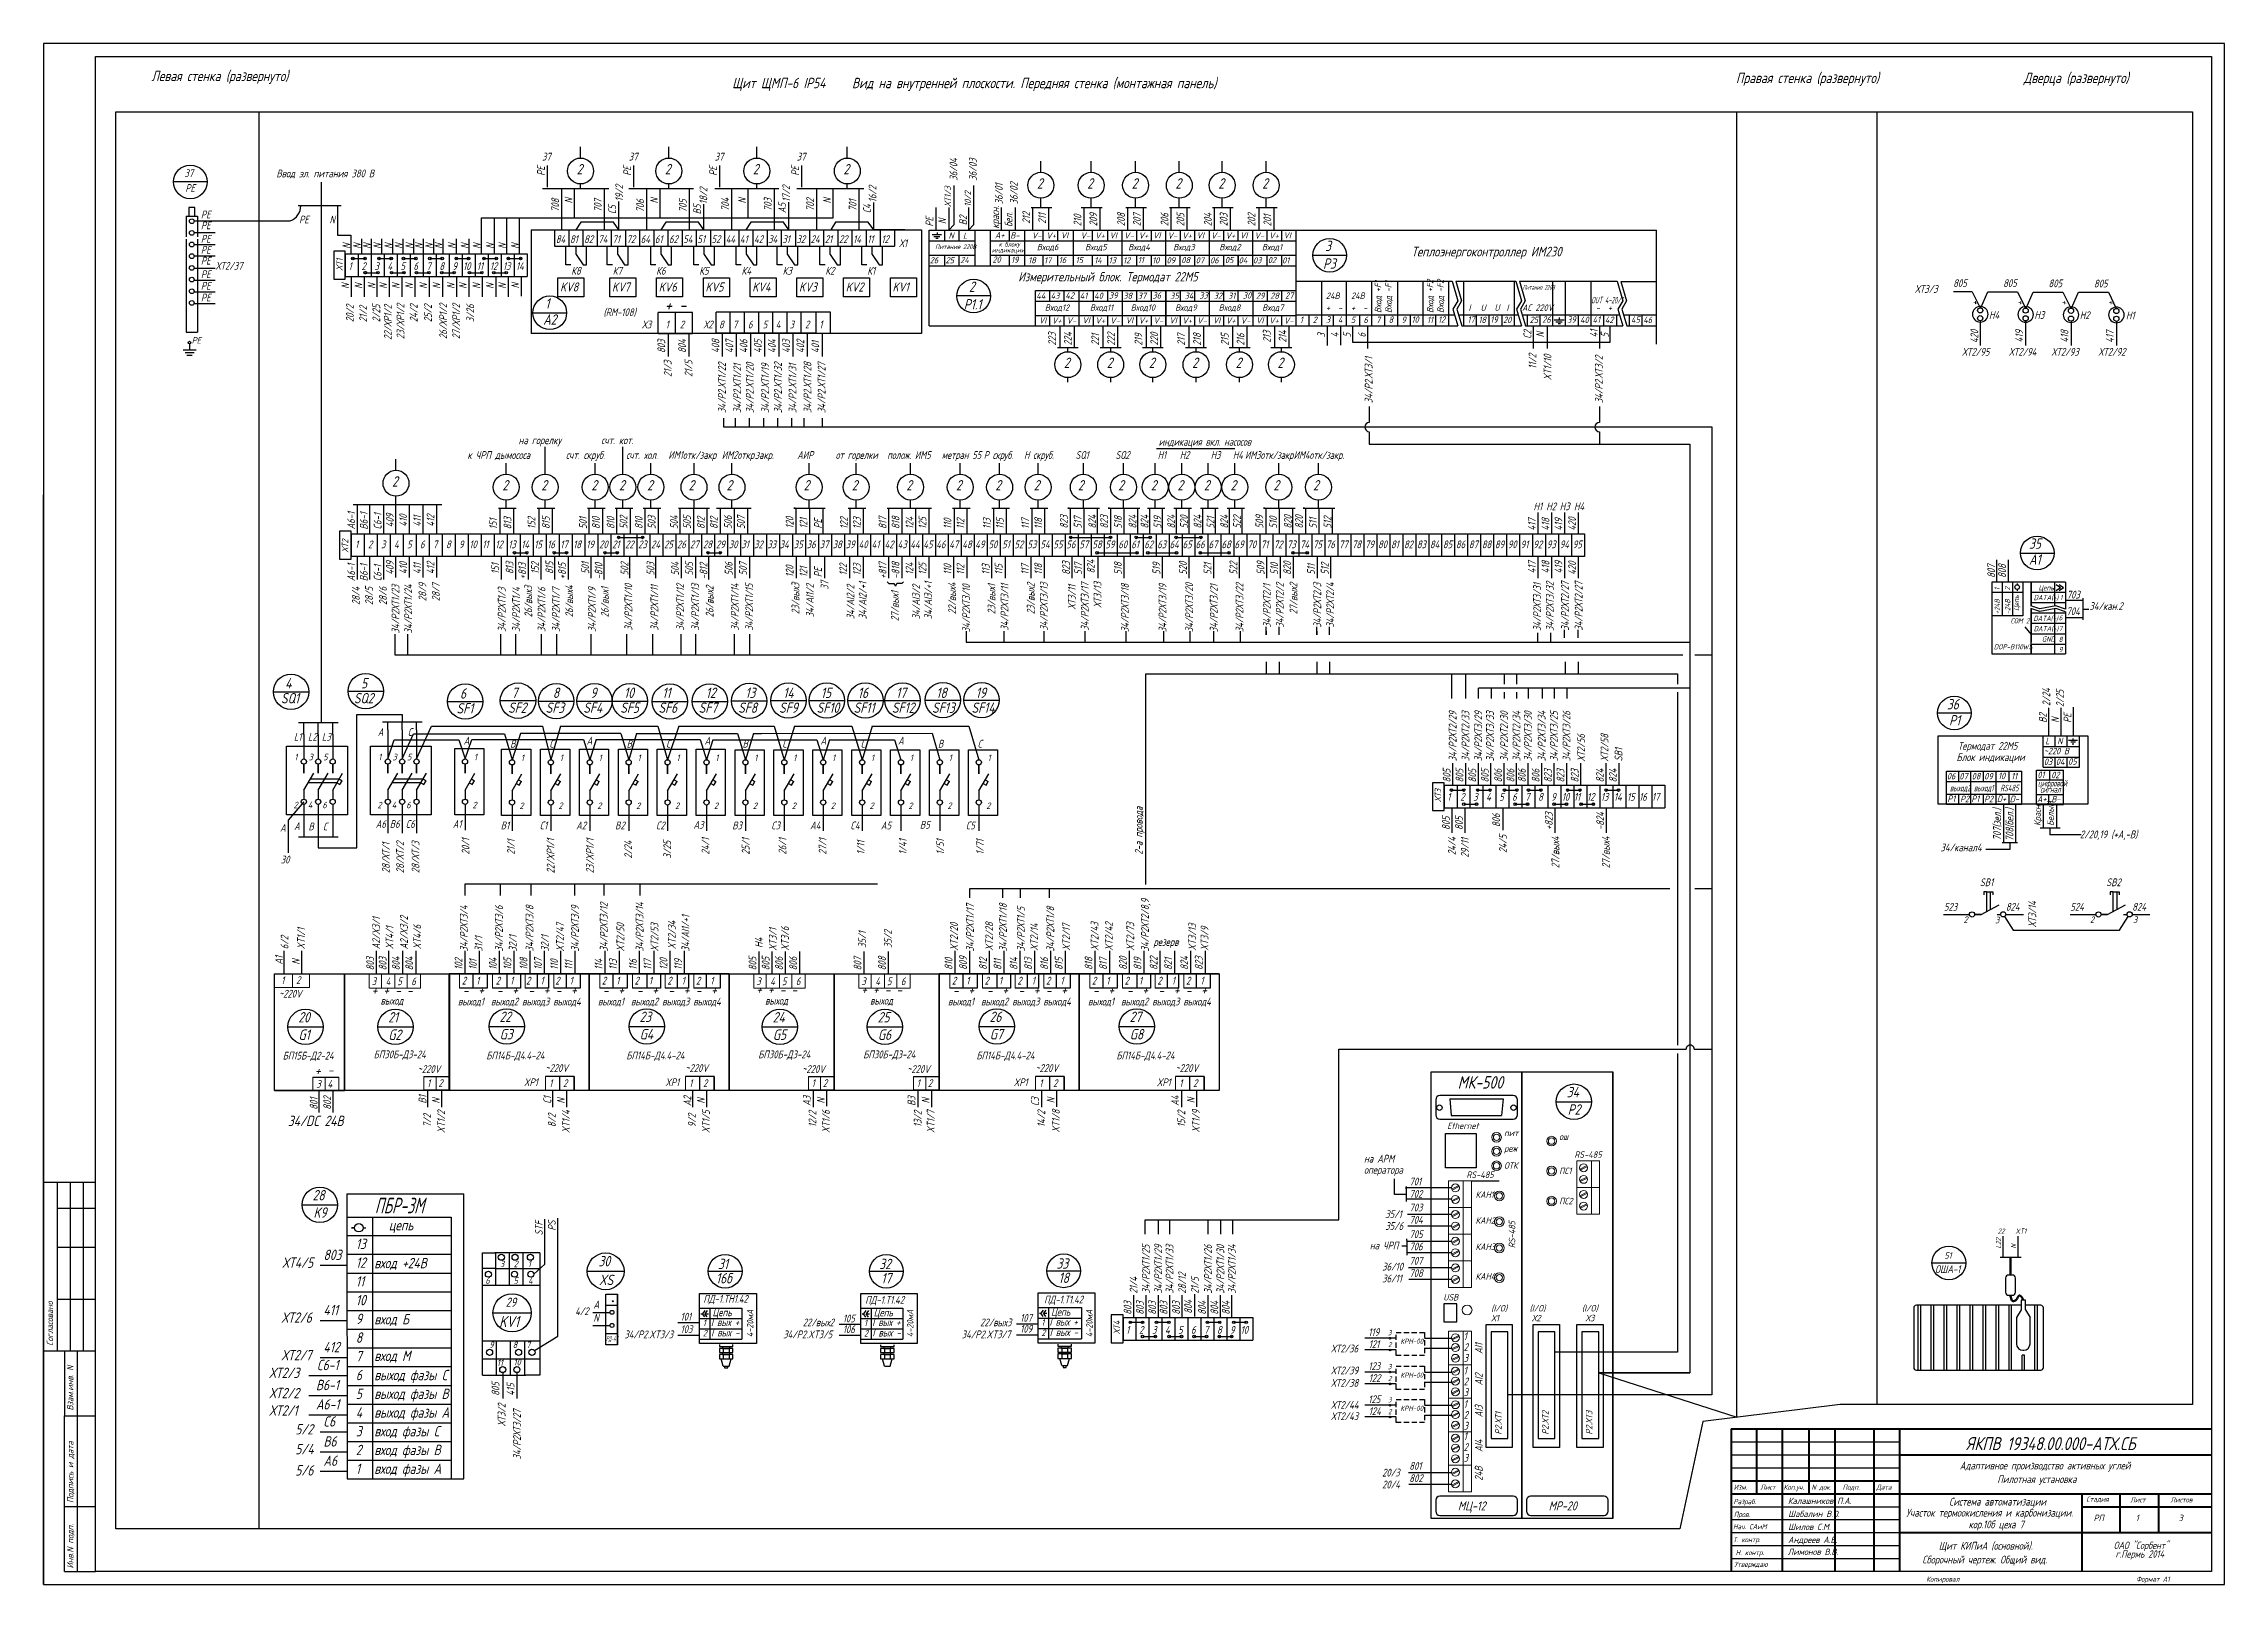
# Model space of a CAD drawing. Header units: millimetres. Extents: x 541 to 3142, y -35 to 600.
# Drawn here: x 2301 to 3142, y 6 to 600 of the extents above; entities that cross this region are included whole.
import ezdxf

# ---------------------------------------------------------------- set-up
doc = ezdxf.new("R2010")
doc.units = ezdxf.units.MM
doc.linetypes.add('HIDDEN', pattern=[0.375, 0.25, -0.125])
doc.layers.add('MAIN', color=7, linetype='Continuous', lineweight=50)
for name, color, linetype in [('TEXT', 250, 'Continuous'), ('ÐÙ¯Ú 1', 7, 'Continuous'), ('АСУТП', 7, 'Continuous'), ('ссылки', 7, 'Continuous')]:
    doc.layers.add(name, color=color, linetype=linetype)
doc.styles.add('GOST тип А', font='GOST_A.TTF', dxfattribs={"oblique": 15})
doc.styles.add('ROMANC', font='GOST_A.TTF', dxfattribs={"oblique": 15, "height": 3})
doc.styles.get("Standard").update_dxf_attribs({"font": 'GOST_A.TTF', "width": 0.8, "oblique": 15, "height": 3})
doc.styles.add('АСУТП', font='GOST_A.TTF', dxfattribs={"oblique": 15})

msp = doc.modelspace()

# ---------------------------------------------------------------- texts
at = {"color": 7, "linetype": 'Continuous', "oblique": 15}
for s, height, p in [('37', 3, (2493.0223, 554.8933, -124.479)), ('37', 3, (2526.4956, 554.8933, -124.479)), ('37', 3, (2559.6113, 554.8933, -124.479)), ('37', 3, (2591.2737, 554.8933, -124.479)), ('37', 3, (2355.1376, 548.5432, -124.479)), ('PE', 3, (2355.4964, 542.7932, -124.479)), ('PE', 3, (2361.5035, 532.5908, -124.479)), ('PE', 3, (2361.5035, 528.404, -124.479)), ('PE', 3, (2399.3671, 530.637, -124.479)), ('N', 3, (2411.0822, 530.637, -124.479)), ('PE', 3, (2361.5035, 523.2331, -124.479)), ('PE', 3, (2361.5035, 518.9729, -124.479)), ('3', 4, (2795.0316, 519.9914)), ('PE', 3, (2361.5035, 514.7861, -124.479)), ('Р3', 4, (2794.2469, 513.1823)), ('PE', 3, (2361.5035, 509.5491, -124.479)), ('PE', 3, (2361.5035, 505.1041, -124.479)), ('2', 4, (2657.7139, 504.27)), ('ХТ3/3', 3, (3022.5178, 503.8838)), ('805', 3, (3037.2678, 506.1338)), ('805', 3, (3056.5178, 506.1338)), ('805', 3, (3074.0178, 506.0526)), ('805', 3, (3091.5178, 505.9714)), ('PE', 3, (2361.5035, 500.5648, -124.479)), ('1', 4, (2494.2872, 497.827, -124.479)), ('Р1.1', 4, (2655.6791, 497.4609)), ('Н4', 3, (3051.0449, 493.8406)), ('Н3', 3, (3068.5449, 493.8406)), ('Н2', 3, (3086.0449, 493.7594)), ('Н1', 3, (3103.8591, 493.6782)), ('А2', 4, (2493.5025, 491.6135, -124.479)), ('PE', 2.5, (2357.9703, 484.372, -124.479)), ('ХТ2/95', 3, (3040.7004, 479.6338)), ('ХТ2/94', 3, (3058.7704, 479.6338)), ('ХТ2/93', 3, (3075.1977, 479.6338)), ('ХТ2/92', 3, (3093.2678, 479.6338)), ('Н1', 3, (2875.391, 420.077)), ('Н2', 3, (2880.3028, 420.077)), ('Н3', 3, (2885.4924, 420.077)), ('Н4', 3, (2890.9937, 420.077)), ('35', 4, (3066.4675, 405.201, -124.479)), ('А1', 4, (3066.4675, 399.0977, -124.479)), ('4', 4, (2393.995, 351.3734, -124.479)), ('5', 4, (2423.2439, 351.3734, -124.479)), ('SQ1', 4, (2392.3777, 345.6234, -124.479)), ('SQ2', 4, (2420.4784, 345.6234, -124.479)), ('SF1', 4, (2460.0641, 341.7081, -124.479)), ('6', 4, (2461.4075, 347.4581, -124.479)), ('SF2', 4, (2479.9472, 341.9581, -124.479)), ('7', 4, (2481.2906, 347.7081, -124.479)), ('SF3', 4, (2494.4472, 341.9581, -124.479)), ('8', 4, (2497.2127, 347.7081, -124.479)), ('SF4', 4, (2508.9472, 341.9581, -124.479)), ('9', 4, (2511.7127, 347.7081, -124.479)), ('SF5', 4, (2523.1972, 341.9581, -124.479)), ('10', 4, (2524.6505, 347.7081, -124.479)), ('SF6', 4, (2537.9472, 341.9581, -124.479)), ('11', 4, (2539.4005, 347.7081, -124.479)), ('SF7', 4, (2553.4453, 341.9581, -124.479)), ('12', 4, (2556.2108, 347.7081, -124.479)), ('SF8', 4, (2568.6616, 341.9581, -124.479)), ('13', 4, (2571.4271, 347.7081, -124.479)), ('SF9', 4, (2584.4472, 341.9581, -124.479)), ('14', 4, (2586.0645, 347.7081, -124.479)), ('SF10', 4, (2598.9472, 341.9581, -124.479)), ('15', 4, (2600.5645, 347.7081, -124.479)), ('SF11', 4, (2613.1972, 341.9581, -124.479)), ('16', 4, (2614.8145, 347.7081, -124.479)), ('SF12', 4, (2627.9472, 341.9581, -124.479)), ('17', 4, (2629.5645, 347.7081, -124.479)), ('SF13', 4, (2643.4453, 341.9581, -124.479)), ('18', 4, (2645.0626, 347.7081, -124.479)), ('SF14', 4, (2658.6616, 341.9581, -124.479)), ('19', 4, (2660.2789, 347.7081, -124.479)), ('36', 4, (3034.8113, 343.2712)), ('Р1', 4, (3035.6669, 337.0803)), ('L1', 3, (2397.3565, 331.2358, -124.479)), ('L2', 3, (2402.7829, 331.2358, -124.479)), ('L3', 3, (2408.1282, 331.2358, -124.479)), ('A', 3, (2429.7096, 333.0791, -124.479)), ('C', 3, (2441.2423, 333.0791, -124.479)), ('A', 3, (2462.8337, 329.7467, -124.479)), ('B', 3, (2480.7707, 328.5643, -124.479)), ('C', 3, (2495.8606, 328.5643, -124.479)), ('A', 3, (2510.2364, 329.7467, -124.479)), ('B', 3, (2525.6855, 328.5643, -124.479)), ('C', 3, (2540.8733, 328.5643, -124.479)), ('A', 3, (2555.7405, 329.7467, -124.479)), ('B', 3, (2570.3772, 328.5643, -124.479)), ('C', 3, (2585.6828, 328.5643, -124.479)), ('A', 3, (2600.4536, 329.7467, -124.479)), ('C', 3, (2615.8931, 328.5643, -124.479)), ('A', 3, (2630.3513, 329.7467, -124.479)), ('B', 3, (2645.7463, 328.5643, -124.479)), ('C', 3, (2660.9917, 328.5643, -124.479)), ('1', 2.5, (2397.5408, 323.6822, -124.479)), ('3', 2.5, (2403.0521, 323.6822, -124.479)), ('5', 2.5, (2408.6482, 323.6822, -124.479)), ('1', 2.5, (2429.894, 323.6822, -124.479)), ('3', 2.5, (2435.4052, 323.6822, -124.479)), ('5', 2.5, (2441.0013, 323.6822, -124.479)), ('1', 2.5, (2466.7919, 323.6822, -124.479)), ('1', 2.5, (2484.9084, 323.4079, -124.479)), ('1', 2.5, (2499.9084, 323.4079, -124.479)), ('1', 2.5, (2514.9084, 323.4079, -124.479)), ('1', 2.5, (2529.9084, 323.4079, -124.479)), ('1', 2.5, (2544.9084, 323.4079, -124.479)), ('1', 2.5, (2559.9084, 323.4079, -124.479)), ('1', 2.5, (2574.9084, 323.4079, -124.479)), ('1', 2.5, (2589.9084, 323.4079, -124.479)), ('1', 2.5, (2604.9084, 323.4079, -124.479)), ('1', 2.5, (2619.9084, 323.4079, -124.479)), ('1', 2.5, (2634.9084, 323.4079, -124.479)), ('1', 2.5, (2649.9084, 323.4079, -124.479)), ('1', 2.5, (2664.9084, 323.4079, -124.479)), ('2', 2.5, (2397.2275, 305.1822, -124.479)), ('4', 2.5, (2402.7548, 305.1822, -124.479)), ('6', 2.5, (2408.3409, 305.1822, -124.479)), ('2', 2.5, (2429.5806, 305.1822, -124.479)), ('4', 2.5, (2435.1079, 305.1822, -124.479)), ('6', 2.5, (2440.694, 305.1822, -124.479)), ('2', 2.5, (2466.2415, 305.1822, -124.479)), ('2', 2.5, (2484.358, 304.9079, -124.479)), ('2', 2.5, (2499.358, 304.9079, -124.479)), ('2', 2.5, (2514.358, 304.9079, -124.479)), ('2', 2.5, (2529.358, 304.9079, -124.479)), ('2', 2.5, (2544.358, 304.9079, -124.479)), ('2', 2.5, (2559.358, 304.9079, -124.479)), ('2', 2.5, (2574.358, 304.9079, -124.479)), ('2', 2.5, (2589.358, 304.9079, -124.479)), ('2', 2.5, (2604.358, 304.9079, -124.479)), ('2', 2.5, (2619.358, 304.9079, -124.479)), ('2', 2.5, (2634.358, 304.9079, -124.479)), ('2', 2.5, (2649.358, 304.9079, -124.479)), ('2', 2.5, (2664.358, 304.9079, -124.479)), ('A', 3, (2392.0038, 296.1547, -124.479)), ('A', 3, (2397.4522, 296.7709, -124.479)), ('B', 3, (2402.9795, 296.6741, -124.479)), ('C', 3, (2408.5656, 296.6741, -124.479)), ('A6', 3, (2428.923, 297.6106, -124.479)), ('B6', 3, (2434.3144, 297.6106, -124.479)), ('C6', 3, (2440.4622, 297.6106, -124.479)), ('A1', 3, (2458.6455, 297.6106, -124.479)), ('B1', 3, (2477.1237, 297.0698, -124.479)), ('C1', 3, (2492.1237, 297.0698, -124.479)), ('A2', 3, (2506.2189, 297.0698, -124.479)), ('B2', 3, (2521.2189, 297.0698, -124.479)), ('C2', 3, (2536.9453, 297.0698, -124.479)), ('A3', 3, (2551.4453, 297.3198, -124.479)), ('B3', 3, (2566.4102, 297.0698, -124.479)), ('C3', 3, (2581.4102, 297.0698, -124.479)), ('A4', 3, (2596.4102, 297.0698, -124.479)), ('C4', 3, (2611.9453, 297.0698, -124.479)), ('A5', 3, (2623.7344, 297.0698, -124.479)), ('B5', 3, (2638.7695, 297.3198, -124.479)), ('C5', 3, (2656.4623, 297.0698, -124.479)), ('2/20,19 (+А,-В)', 3, (3086.1424, 293.6285)), ('30', 3, (2392.296, 283.8959, -124.479)), ('34/канал4', 3, (3032.3592, 288.5877)), ('SB1', 3, (3047.5215, 275.1412)), ('SB2', 3, (3096.2834, 275.1412)), ('523', 3, (3033.6559, 265.6783)), ('2', 2.5, (3041.2626, 260.9921)), ('3', 2.5, (3053.4409, 260.8518)), ('824', 3, (3057.5365, 265.6783)), ('524', 3, (3082.4177, 265.6783)), ('2 ', 2.5, (3090.0244, 260.9921)), ('824', 3, (3106.2983, 265.6783)), ('3', 2.5, (3106.6268, 260.9921)), ('резерв', 3, (2728.8292, 252.1252, -124.479)), ('20', 4, (2399.0589, 222.6025, -124.479)), ('G1', 4, (2399.1234, 215.8912, -124.479)), ('21', 4, (2433.704, 222.6025, -124.479)), ('G2', 4, (2433.7686, 215.8912, -124.479)), ('22', 4, (2476.6508, 222.7845, -124.479)), ('G3', 4, (2476.7153, 216.0733, -124.479)), ('23', 4, (2530.6508, 222.7845, -124.479)), ('G4', 4, (2530.7153, 216.0733, -124.479)), ('24', 4, (2582.0008, 222.6025, -124.479)), ('G5', 4, (2582.0654, 215.8912, -124.479)), ('25', 4, (2622.5008, 222.6025, -124.479)), ('G6', 4, (2622.5654, 215.8912, -124.479)), ('26', 4, (2665.6508, 222.7845, -124.479)), ('G7', 4, (2665.7153, 216.0733, -124.479)), ('27', 4, (2719.6508, 222.7845, -124.479)), ('G8', 4, (2719.7153, 216.0733, -124.479)), ('34', 4, (2888.2191, 193.7628)), ('34/DC 24В', 4, (2395.0048, 182.6516)), ('Р2', 4, (2888.6039, 187.0516)), ('28', 4, (2404.5707, 154.0136, -124.479)), ('K9', 4, (2404.9219, 147.3023, -124.479)), ('цепь', 4, (2433.9683, 142.4556)), ('22', 2, (3054.4153, 141.1682, -124.479)), ('XT1', 2, (3061.2234, 141.1682, -124.479)), ('803', 4, (2408.7599, 131.0112, -124.479)), ('13', 4, (2421.241, 135.2336)), ('ХТ4/5', 4, (2392.8952, 127.9988, -124.479)), ('12', 4, (2421.241, 128.0116)), ('вход +24В', 4, (2428.3533, 127.8455)), ('3', 2.5, (2476.8371, 128.2551)), ('2', 2.5, (2482.1421, 128.2551)), ('1', 2.5, (2487.5721, 128.2551)), ('30', 4, (2514.8104, 128.5829)), ('31', 4, (2560.9118, 127.5229, -124.479)), ('32', 4, (2623.0751, 127.4959, -124.479)), ('33', 4, (2691.4562, 127.684, -124.479)), ('18', 4, (2692.2147, 122.184, -124.479)), ('11', 4, (2421.241, 120.7897)), ('6', 2.5, (2471.2114, 121.8828)), ('5', 2.5, (2482.0423, 121.839)), ('4', 2.5, (2487.7223, 121.839)), ('XS', 4, (2515.0249, 121.3529)), ('16б', 4, (2560.1271, 122.0229, -124.479)), ('17', 4, (2623.8337, 121.9959, -124.479)), ('ХТ2/6', 4, (2392.611, 106.8284, -124.479)), ('411', 4, (2408.7599, 109.7302, -124.479)), ('9', 4, (2421.241, 106.3457)), ('10', 4, (2421.241, 113.5677)), ('вход Б', 4, (2428.3533, 106.1795)), ('KV1', 4.2588, (2476.5369, 105.1651)), ('29', 3.549, (2479.0129, 112.9729)), ('4/2', 3, (2505.7885, 109.7793, -124.479)), ('А', 3, (2512.8502, 112.3201)), ('N', 3, (2512.8502, 107.2352)), ('ПД-1.ТН1.42', 3, (2555.2525, 114.5154, -124.479)), ('Цепь', 3, (2558.7857, 109.3445, -124.479)), ('ПД-1.Т1.42', 3, (2617.6633, 114.1462, -124.479)), ('Цепь', 3, (2620.949, 109.3176, -124.479)), ('ПД-1.Т1.42', 3, (2686.6563, 114.288, -124.479)), ('Цепь', 3, (2689.3301, 109.5056, -124.479)), ('8', 4, (2421.241, 99.1237)), ('34/P2.XT3/3', 3, (2524.7899, 100.8549, -124.479)), ('2', 2.5, (2555.0531, 101.5511, -124.479)), ('1', 2.5, (2555.0531, 105.5511, -124.479)), ('I вых +', 3, (2558.2172, 105.5511, -124.479)), ('I вых -', 3, (2558.2879, 101.5511, -124.479)), ('34/P2.XT3/5', 3, (2586.0443, 100.8549, -124.479)), ('22/вых2', 3, (2593.5971, 105.4747, -124.479)), ('2', 2.5, (2617.2164, 101.5241, -124.479)), ('1', 2.5, (2617.2164, 105.5241, -124.479)), ('I вых +', 3, (2620.3805, 105.5241, -124.479)), ('I вых -', 3, (2620.4512, 101.5241, -124.479)), ('34/P2.XT3/7', 3, (2654.8762, 100.8549, -124.479)), ('22/вых3', 3, (2661.9988, 105.4747, -124.479)), ('2', 2.5, (2685.5975, 101.7122, -124.479)), ('1', 2.5, (2685.5975, 105.7122, -124.479)), ('I вых +', 3, (2688.7616, 105.7122, -124.479)), ('I вых -', 3, (2688.8322, 101.7122, -124.479)), ('3', 2, (2819.2696, 101.9828)), ('1', 3, (2848.4713, 100.1366)), ('ХТ2/7', 4, (2392.611, 92.3643, -124.479)), ('С6-1', 4, (2406.2678, 88.5391, -124.479)), ('412', 4, (2408.7599, 95.4492, -124.479)), ('7', 4, (2421.241, 91.9017)), ('вход М', 4, (2428.3533, 92.071)), ('9', 2.5, (2472.6792, 97.0813)), ('11', 2.5, (2475.6541, 90.1662)), ('8', 2.5, (2481.7342, 97.0824)), ('10', 2.5, (2482.0841, 90.4151)), ('7', 2.5, (2486.9142, 97.0824)), ('2', 2, (2819.3214, 97.4269)), ('КРН-00', 2, (2824.0501, 98.6969)), ('2', 3, (2848.4713, 95.9283)), ('3', 3, (2848.4713, 91.7712)), ('ХТ2/3', 4, (2387.8737, 85.5267, -124.479)), ('В6-1', 4, (2405.8525, 80.83, -124.479)), ('6', 4, (2421.241, 84.6797)), ('выход фазы C', 4, (2428.3533, 84.6797)), ('3', 2, (2819.2696, 88.9028)), ('2', 2, (2819.3214, 84.3468)), ('КРН-00', 2, (2824.0501, 85.6169)), ('2', 3, (2848.4713, 82.6894)), ('1', 3, (2848.4713, 86.8977)), ('ХТ2/2', 4, (2387.8737, 77.7312, -124.479)), ('А6-1', 4, (2405.8525, 73.3914, -124.479)), ('5', 4, (2421.241, 77.4578)), ('выход фазы В', 4, (2428.3533, 77.4578)), ('3', 2, (2819.2696, 76.1341)), ('3', 3, (2848.4713, 78.5323)), ('1', 3, (2848.4713, 74)), ('ХТ2/1', 4, (2387.8737, 71.0109, -124.479)), ('5/2', 4, (2397.884, 63.753, -124.479)), ('С6', 4, (2408.7599, 66.8036, -124.479)), ('4', 4, (2421.241, 70.2358)), ('выход фазы А', 4, (2428.3533, 70.2358)), ('2', 2, (2819.3214, 71.5782)), ('КРН-00', 2, (2824.0501, 72.8483)), ('2', 3, (2848.4713, 69.7916)), ('3', 3, (2848.4713, 65.6346)), ('5/4', 4, (2397.884, 56.1265, -124.479)), ('В6', 4, (2408.7599, 59.0945, -124.479)), ('2', 4, (2421.241, 55.7918)), ('3', 4, (2421.241, 63.0138)), ('вход фазы C', 4, (2428.3533, 63.0138)), ('вход фазы В', 4, (2428.3533, 55.7918)), ('2', 3, (2848.4713, 57.4097)), ('1', 3, (2848.4713, 61.6181)), ('5/6', 4, (2397.884, 47.928, -124.479)), ('А6', 4, (2408.7599, 51.6559, -124.479)), ('1', 4, (2421.241, 48.5698)), ('вход фазы А', 4, (2428.3533, 48.5698)), ('3', 3, (2848.4713, 53.2527)), ('Изм.', 2, (2952.6125, 42.4239)), ('Лист', 2, (2962.8625, 42.4239)), ('Коп.уч.', 2, (2971.8625, 42.4239)), ('N док.', 2, (2982.6125, 42.4239)), ('Подп.', 2, (2994.6125, 42.4239)), ('Дата', 2, (3007.6125, 42.4239)), ('Разраб.', 2, (2952.5234, 36.8901)), ('Пров.', 2, (2952.679, 31.9239)), ('Калашников П.А.', 2.4, (2973.511, 36.9621)), ('Шабалин В.О.', 2.4, (2973.611, 31.938)), ('Стадия', 2, (3088.6125, 37.8333)), ('Лист', 2, (3105.5466, 37.573)), ('Листов ', 2, (3121.0593, 37.573)), ('Нач. САиМ', 2, (2952.3678, 27.2347)), ('Шилов С.М.', 2.4, (2973.611, 26.938)), ('Т. контр.', 2, (2952.3678, 22.2347)), ('Н. контр.', 2, (2953.3678, 17.2347)), ('Лимонов В.В.', 2.4, (2973.4676, 17.3295)), ('Андреев А.В.', 2.4, (2973.611, 21.938)), ('ОАО "Сорбент"', 2.8, (3099.1808, 19.6223)), ('г.Пермь 2014', 2.8, (3099.8461, 16.2889)), ('Утверждаю', 2, (2952.8346, 12.7008))]:
    msp.add_text(s, height=height, dxfattribs=at).set_placement(p)
for s, height, p in [('36/04', 3, (2653.2307, 547.1106, -248.958)), ('36/03', 3, (2660.6832, 547.1106, -248.958)), ('36/02', 3, (2676.4926, 537.9981, -248.958)), ('19/2', 3, (2524.3023, 539.1167, -248.958)), ('18/2', 3, (2556.7704, 538.0488, -248.958)), ('17/2', 3, (2588.7105, 538.9349, -248.958)), ('16/2', 3, (2621.9979, 538.7872, -248.958)), ('ХТ1/3', 2.5, (2650.7729, 537.0675, -248.958)), ('10/2', 2.5, (2658.5055, 537.0675, -248.958)), ('36/01', 3, (2670.6951, 537.9981, -248.958)), ('20/2', 3, (2420.4644, 492.5812, -124.479)), ('21/2', 3, (2425.5513, 492.5812, -124.479)), ('2/25', 3, (2430.6381, 492.5812, -124.479)), ('22/ХР1/2', 3, (2435.0891, 485.7035, -124.479)), ('23/ХР1/2', 3, (2439.9639, 486.071, -124.479)), ('24/2', 3, (2445.0507, 492.5812, -124.479)), ('25/2', 3, (2450.5615, 492.5812, -124.479)), ('26/ХР1/2', 3, (2456.4275, 486.071, -124.479)), ('27/ХР1/2', 3, (2461.4558, 486.071, -124.479)), ('3/26', 3, (2466.8682, 492.5812, -124.479)), ('+', 3, (3047.0384, 498.9499)), ('+', 3, (3064.2884, 498.9499)), ('+', 3, (3081.2884, 498.9499)), ('+', 3, (3099.2884, 498.9499)), ('420', 3, (3046.9209, 484.5049)), ('419', 3, (3064.1709, 484.7549)), ('418', 3, (3081.6709, 484.6737)), ('417', 3, (3099.1709, 484.5925)), ('34/Р2.ХТ3/1', 3, (2813.3359, 461.3466, -124.479)), ('34/Р2.ХТ3/2', 3, (2902.1164, 461.3466, -124.479)), ('21/3', 3, (2543.0132, 471.4858, -124.479)), ('21/5', 3, (2551.0402, 471.4858, -124.479)), ('34/Р2.ХТ1/22', 3, (2563.9409, 457.5275, -124.479)), ('34/Р2.ХТ1/21', 3, (2569.8244, 457.5275, -124.479)), ('34/Р2.ХТ1/20', 3, (2574.6663, 457.5275, -124.479)), ('34/Р2.ХТ1/19', 3, (2580.5822, 457.5275, -124.479)), ('34/Р2.ХТ1/32', 3, (2585.5463, 457.5275, -124.479)), ('34/Р2.ХТ1/31', 3, (2591.153, 457.5275, -124.479)), ('34/Р2.ХТ1/28', 3, (2596.9143, 457.5275, -124.479)), ('34/Р2.ХТ1/27', 3, (2602.3745, 457.5275, -124.479)), ('28/4', 3, (2422.7595, 383.5363, -124.479)), ('28/5', 3, (2427.8397, 383.5363, -124.479)), ('28/6', 3, (2433.2074, 383.5363, -124.479)), ('28/9', 3, (2448.4113, 385.0286, -124.479)), ('28/7', 3, (2453.5944, 385.0286, -124.479)), ('B2', 3, (3073.3164, 338.0891)), ('N', 3, (3078.0664, 338.0891)), ('PE', 3, (3082.8164, 338.0891)), ('2-а провода', 3, (2724.6496, 287.3144, -124.479)), ('28/ХТ/1', 3, (2434.3404, 280.1668, -124.479)), ('28/ХТ/2', 3, (2439.8046, 280.1668, -124.479)), ('28/ХТ/3', 3, (2445.7656, 280.1668, -124.479)), ('20/1', 3, (2465.0786, 287.3144, -124.479)), ('21/1', 3, (2482.5602, 287.3144, -124.479)), ('22/XP1/1', 3, (2497.8713, 280.0685, -124.479)), ('23/XP1/1', 3, (2513.0158, 280.0685, -124.479)), ('2/24', 3, (2527.772, 285.7899, -124.479)), ('3/25', 3, (2542.8428, 285.7899, -124.479)), ('24/1', 3, (2557.5679, 287.3144, -124.479)), ('25/1', 3, (2573.0774, 287.3144, -124.479)), ('26/1', 3, (2587.2666, 287.3144, -124.479)), ('27/1', 3, (2602.7477, 287.3144, -124.479)), ('1/11', 3, (2617.4471, 287.3144, -124.479)), ('1/41', 3, (2633.6454, 287.3144, -124.479)), ('1/51', 3, (2648.0765, 287.3144, -124.479)), ('1/71', 3, (2663.3912, 287.3144, -124.479)), ('ХТ3/14', 3, (3069.2731, 259.3138)), ('4-20мА', 2.5, (2574.544, 101.2461, -124.479)), ('4-20мА', 2.5, (2636.2963, 101.2461, -124.479)), ('4-20мА', 2.5, (2705.3694, 101.2461, -124.479))]:
    msp.add_text(s, height=height, rotation=90, dxfattribs=at).set_placement(p)
at = {"color": 7, "oblique": 15}
for s, p in [('Ввод эл. питания 380 В', (2390.6036, 548.4302, -124.479)), ('84', (2498.3384, 523.0943, -124.479)), ('81', (2503.7987, 523.0943, -124.479)), ('82', (2509.259, 523.0943, -124.479)), ('74', (2514.7193, 523.0943, -124.479)), ('71', (2520.1796, 523.0943, -124.479)), ('72', (2525.6399, 523.0943, -124.479)), ('64', (2531.1002, 523.0943, -124.479)), ('61', (2536.5605, 523.0943, -124.479)), ('62', (2542.0208, 523.0943, -124.479)), ('54', (2547.4811, 523.0943, -124.479)), ('51', (2552.9414, 523.0943, -124.479)), ('52', (2558.4017, 523.0943, -124.479)), ('44', (2563.862, 523.0943, -124.479)), ('41', (2569.3223, 523.0943, -124.479)), ('42', (2574.7826, 523.0943, -124.479)), ('34', (2580.2429, 523.0943, -124.479)), ('31', (2585.7031, 523.0943, -124.479)), ('32', (2591.1634, 523.0943, -124.479)), ('24', (2596.6237, 523.0943, -124.479)), ('21', (2602.084, 523.0943, -124.479)), ('22', (2607.5443, 523.0943, -124.479)), ('14', (2613.0046, 523.0943, -124.479)), ('11', (2618.4649, 523.0943, -124.479)), ('12', (2623.9252, 523.0943, -124.479)), ('Х1', (2630.7644, 521.5354, -124.479)), ('ХТ2/37', (2367.1902, 512.7935, -124.479)), ('1', (2418.417, 512.6925, -124.479)), ('2', (2423.4236, 512.6925, -124.479)), ('3', (2428.4303, 512.6925, -124.479)), ('4', (2433.4369, 512.6925, -124.479)), ('5', (2438.4436, 512.6925, -124.479)), ('6', (2443.4502, 512.6925, -124.479)), ('7', (2448.4568, 512.6925, -124.479)), ('8', (2453.4635, 512.6925, -124.479)), ('9', (2458.4701, 512.6925, -124.479)), ('10', (2462.5942, 512.6925, -124.479)), ('11', (2467.893, 512.6925, -124.479)), ('12', (2472.9192, 512.6925, -124.479)), ('13', (2477.9453, 512.6925, -124.479)), ('14', (2482.9715, 512.6925, -124.479)), ('К8', (2504.3119, 510.9089, -124.479)), ('К7', (2520.3256, 510.9089, -124.479)), ('К6', (2537.074, 510.9089, -124.479)), ('К5', (2553.6754, 510.9089, -124.479)), ('К4', (2569.9829, 510.9089, -124.479)), ('К3', (2585.8498, 510.9089, -124.479)), ('К2', (2602.3043, 510.9089, -124.479)), ('К1', (2618.4649, 510.9089, -124.479)), ('Х3', (2531.6039, 490.1956, -124.479)), ('1', (2540.7211, 490.1956, -124.479)), ('2', (2546.1932, 490.1956, -124.479)), ('Х2', (2555.3168, 490.1956, -124.479)), ('8', (2561.2735, 490.1956, -124.479)), ('7', (2566.6313, 490.1956, -124.479)), ('6', (2572.4451, 490.1956, -124.479)), ('5', (2578.1449, 490.1956, -124.479)), ('4', (2583.1607, 490.1956, -124.479)), ('3', (2588.5185, 490.1956, -124.479)), ('2', (2594.4462, 490.1956, -124.479)), ('1', (2599.9785, 490.1956, -124.479)), ('на горелку', (2483.989, 445.5447, -124.479)), ('счт. кот.', (2515.8753, 445.5447, -124.479)), ('к ЧРП дымососа', (2464.267, 439.8738, -124.479)), ('счт. скруб.', (2502.2628, 439.8738, -124.479)), ('счт. хол.', (2525.4959, 439.8738, -124.479)), ('1', (2420.9485, 405.4266, -124.479)), ('2', (2425.9551, 405.4266, -124.479)), ('3', (2430.9618, 405.4266, -124.479)), ('4', (2435.9684, 405.4266, -124.479)), ('5', (2440.9751, 405.4266, -124.479)), ('6', (2445.9817, 405.4266, -124.479)), ('7', (2450.9883, 405.4266, -124.479)), ('8', (2455.995, 405.4266, -124.479)), ('9', (2461.0016, 405.4266, -124.479)), ('10', (2465.0108, 405.4266, -124.479)), ('11', (2470.0174, 405.4266, -124.479)), ('12', (2475.0241, 405.4266, -124.479)), ('13', (2480.0307, 405.4266, -124.479)), ('14', (2485.0373, 405.4266, -124.479)), ('15', (2490.044, 405.4266, -124.479)), ('16', (2495.0506, 405.4266, -124.479)), ('17', (2500.0573, 405.4266, -124.479)), ('18', (2505.0639, 405.4266, -124.479)), ('19', (2510.0705, 405.4266, -124.479)), ('20', (2515.0772, 405.4266, -124.479)), ('21', (2520.0838, 405.4266, -124.479)), ('22', (2525.0905, 405.4266, -124.479)), ('23', (2530.0971, 405.4266, -124.479)), ('24', (2535.1037, 405.4266, -124.479)), ('25', (2540.1104, 405.4266, -124.479)), ('26', (2545.117, 405.4266, -124.479)), ('27', (2550.1237, 405.4266, -124.479)), ('28', (2555.1303, 405.4266, -124.479)), ('29', (2560.137, 405.4266, -124.479)), ('30', (2565.071, 405.4266, -124.479)), ('31', (2569.8708, 405.4266, -124.479)), ('32', (2574.8143, 405.4266, -124.479)), ('33', (2579.9343, 405.4266, -124.479)), ('34', (2584.7012, 405.4266, -124.479)), ('35', (2590.1042, 405.4266, -124.479)), ('36', (2595.1108, 405.4266, -124.479)), ('37', (2600.1174, 405.4266, -124.479)), ('38', (2605.1241, 405.4266, -124.479)), ('39', (2610.1307, 405.4266, -124.479)), ('40', (2615.1374, 405.4266, -124.479)), ('41', (2620.144, 405.4266, -124.479)), ('42', (2625.1506, 405.4266, -124.479)), ('43', (2630.163, 405.4266, -124.479)), ('44', (2635.0457, 405.4266, -124.479)), ('45', (2640.0524, 405.4266, -124.479)), ('46', (2645.059, 405.4266, -124.479)), ('47', (2650.0656, 405.4266, -124.479)), ('48', (2655.0723, 405.4266, -124.479)), ('49', (2660.0789, 405.4266, -124.479)), ('50', (2665.2095, 405.4266, -124.479)), ('51', (2670.4641, 405.4266, -124.479)), ('52', (2675.2171, 405.4266, -124.479)), ('53', (2680.2237, 405.4266, -124.479)), ('54', (2685.2303, 405.4266, -124.479)), ('55', (2690.237, 405.4266, -124.479)), ('56', (2695.2436, 405.4266, -124.479)), ('57', (2700.2503, 405.4266, -124.479)), ('58', (2705.2569, 405.4266, -124.479)), ('59', (2710.2635, 405.4266, -124.479)), ('60', (2715.2702, 405.4266, -124.479)), ('61', (2720.2768, 405.4266, -124.479)), ('62', (2725.2835, 405.4266, -124.479)), ('63', (2730.2901, 405.4266, -124.479)), ('64', (2735.0474, 405.4266, -124.479)), ('65', (2740.054, 405.4266, -124.479)), ('66', (2745.0606, 405.4266, -124.479)), ('67', (2750.0673, 405.4266, -124.479)), ('68', (2755.0739, 405.4266, -124.479)), ('69', (2760.0806, 405.4266, -124.479)), ('70', (2765.0872, 405.4266, -124.479)), ('71', (2770.2497, 405.4266, -124.479)), ('72', (2775.2564, 405.4266, -124.479)), ('73', (2780.3565, 405.4266, -124.479)), ('74', (2785.3631, 405.4266, -124.479)), ('75', (2790.3698, 405.4266, -124.479)), ('76', (2795.3764, 405.4266, -124.479)), ('77', (2800.3831, 405.4266, -124.479)), ('78', (2805.3897, 405.4266, -124.479)), ('79', (2810.3964, 405.4266, -124.479)), ('80', (2815.403, 405.4266, -124.479)), ('81', (2820.4096, 405.4266, -124.479)), ('82', (2825.4163, 405.4266, -124.479)), ('83', (2830.4229, 405.4266, -124.479)), ('84', (2835.4296, 405.4266, -124.479)), ('85', (2840.4362, 405.4266, -124.479)), ('86', (2845.4428, 405.4266, -124.479)), ('87', (2850.4495, 405.4266, -124.479)), ('88', (2855.4561, 405.4266, -124.479)), ('89', (2860.4628, 405.4266, -124.479)), ('90', (2865.4694, 405.4266, -124.479)), ('91', (2870.4251, 405.4266, -124.479)), ('92', (2875.3083, 405.4266, -124.479)), ('93', (2880.4893, 405.4266, -124.479)), ('94', (2885.496, 405.4266, -124.479)), ('95', (2890.5026, 405.4266, -124.479)), ('1', (2842.136, 308.0662)), ('2', (2847.1427, 308.0662)), ('3', (2852.1493, 308.0662)), ('4', (2857.1559, 308.0662)), ('5', (2862.1626, 308.0662)), ('6', (2867.1692, 308.0662)), ('7', (2872.1759, 308.0662)), ('8', (2877.1825, 308.0662)), ('9', (2882.1891, 308.0662)), ('10', (2886.3133, 308.0662)), ('11', (2890.9698, 308.0662)), ('12', (2896.0254, 308.0662)), ('13', (2901.3471, 308.0662)), ('14', (2906.4028, 308.0662)), ('15', (2911.4584, 308.0662)), ('16', (2916.1149, 308.0662)), ('17', (2921.0375, 308.0662)), ('1', (2718.2873, 102.582)), ('2', (2723.2939, 102.582)), ('3', (2728.3005, 102.582)), ('4', (2733.3072, 102.582)), ('5', (2738.3138, 102.582)), ('6', (2743.3205, 102.582)), ('7', (2748.3271, 102.582)), ('8', (2753.3338, 102.582)), ('9', (2758.3404, 102.582)), ('10', (2762.4645, 102.582))]:
    msp.add_text(s, height=3, dxfattribs=at).set_placement(p)
for s, height, p in [('PE', 3, (2494.1543, 548.9929, -124.479)), ('PE', 3, (2527.4345, 548.9929, -124.479)), ('PE', 3, (2560.5501, 548.9929, -124.479)), ('PE', 3, (2592.2125, 548.9929, -124.479)), ('708', 3, (2499.6582, 535.0215, -124.479)), ('N', 3, (2504.8219, 538.3336, -124.479)), ('707', 3, (2516.0576, 535.0215, -124.479)), ('С5', 3, (2521.6094, 534.3017, -124.479)), ('706', 3, (2532.4199, 534.8569, -124.479)), ('N', 3, (2537.7631, 538.3336, -124.479)), ('705', 3, (2548.8193, 534.8569, -124.479)), ('B5', 3, (2554.3712, 534.1371, -124.479)), ('704', 3, (2565.198, 535.3507, -124.479)), ('N', 3, (2571.6926, 538.3336, -124.479)), ('703', 3, (2581.5974, 535.3507, -124.479)), ('А5', 3, (2587.1493, 534.6309, -124.479)), ('702', 3, (2597.946, 535.3507, -124.479)), ('N', 3, (2604.4691, 538.3336, -124.479)), ('701', 3, (2614.3454, 535.3507, -124.479)), ('С4', 3, (2619.8972, 534.6309, -124.479)), ('N', 3, (2419.0911, 520.8405, -124.479)), ('N', 3, (2423.2139, 520.8405, -124.479)), ('N', 3, (2427.0313, 520.8405, -124.479)), ('N', 3, (2431.0015, 520.8405, -124.479)), ('N', 3, (2435.277, 520.8405, -124.479)), ('N', 3, (2439.2471, 520.8405, -124.479)), ('N', 3, (2443.3699, 520.8405, -124.479)), ('N', 3, (2447.0346, 520.8405, -124.479)), ('N', 3, (2450.9962, 520.8405, -124.479)), ('N', 3, (2454.6092, 520.8405, -124.479)), ('N', 3, (2459.7276, 520.8405, -124.479)), ('N', 3, (2464.6955, 520.8405, -124.479)), ('N', 3, (2469.3623, 520.8405, -124.479)), ('N', 3, (2474.4808, 520.8405, -124.479)), ('N', 3, (2479.1476, 520.8405, -124.479)), ('N', 3, (2484.1155, 520.8405, -124.479)), ('ХТ1', 2.5, (2416.1725, 512.5189, -124.479)), ('N', 3, (2418.6694, 505.4084, -124.479)), ('N', 3, (2423.7562, 505.4084, -124.479)), ('N', 3, (2428.843, 505.4084, -124.479)), ('N', 3, (2433.294, 505.4084, -124.479)), ('N', 3, (2438.1688, 505.4084, -124.479)), ('N', 3, (2443.2557, 505.4084, -124.479)), ('N', 3, (2448.7664, 505.4084, -124.479)), ('N', 3, (2453.8532, 505.4084, -124.479)), ('N', 3, (2459.3639, 505.4084, -124.479)), ('N', 3, (2464.0268, 505.4084, -124.479)), ('N', 3, (2469.2356, 505.4084, -124.479)), ('N', 3, (2474.4443, 505.4084, -124.479)), ('N', 3, (2479.1685, 505.4084, -124.479)), ('N', 3, (2484.2206, 505.5608, -248.958)), ('3', 3, (2795.0737, 486.6885, -124.479)), ('4', 3, (2800.2962, 486.6885, -124.479)), ('5', 3, (2804.9012, 486.6885, -124.479)), ('6', 3, (2810.6834, 486.6885, -124.479)), ('С2', 3, (2874.556, 486.2072, -124.479)), ('N', 3, (2879.4666, 486.6885, -124.479)), ('41', 3, (2900.1717, 486.6885, -124.479)), ('5', 3, (2904.3673, 486.6885, -124.479)), ('803', 3, (2540.565, 480.674, -124.479)), ('804', 3, (2548.565, 480.674, -124.479)), ('408', 3, (2561.447, 480.674, -124.479)), ('407', 3, (2566.806, 480.674, -124.479)), ('406', 3, (2572.2778, 480.674, -124.479)), ('405', 3, (2577.7496, 480.674, -124.479)), ('404', 3, (2583.2214, 480.674, -124.479)), ('403', 3, (2588.6932, 480.674, -124.479)), ('402', 3, (2594.165, 480.674, -124.479)), ('401', 3, (2599.946, 480.674, -124.479)), ('11/2', 3, (2876.481, 474.5632, -124.479)), ('XT1/10', 3, (2882.3306, 470.1793, -124.479)), ('A6-1', 3, (2420.9644, 412.6561, -124.479)), ('B6-1', 3, (2425.8016, 412.6018, -124.479)), ('C6-1', 3, (2431.1664, 412.6018, -124.479)), ('409', 3, (2435.8312, 413.5127, -124.479)), ('410', 3, (2441.0144, 413.7548, -124.479)), ('411', 3, (2446.3703, 413.7548, -124.479)), ('412', 3, (2451.5534, 413.7548, -124.479)), ('151', 3, (2475.6919, 412.712, -124.479)), ('813', 3, (2481.2232, 412.712, -124.479)), ('152', 3, (2490.4911, 412.8268, -124.479)), ('815', 3, (2496.0224, 412.8268, -124.479)), ('501', 3, (2510.3494, 412.8268, -124.479)), ('810', 3, (2515.3405, 412.8268, -124.479)), ('810', 3, (2521.0135, 412.8268, -124.479)), ('502', 3, (2526.0047, 412.8268, -124.479)), ('810', 3, (2531.8416, 412.8268, -124.479)), ('503', 3, (2536.8327, 412.8268, -124.479)), ('504', 3, (2545.454, 412.8268, -124.479)), ('505', 3, (2550.4452, 412.8268, -124.479)), ('812', 3, (2555.7928, 412.8268, -124.479)), ('812', 3, (2560.7839, 412.8268, -124.479)), ('506', 3, (2566.2922, 412.8268, -124.479)), ('507', 3, (2571.2833, 412.8268, -124.479)), ('120', 3, (2590.032, 413.0164, -124.479)), ('121', 3, (2595.3619, 413.0164, -124.479)), ('PE', 3, (2600.9858, 413.0164, -124.479)), ('122', 3, (2610.9706, 412.8268, -124.479)), ('123', 3, (2615.9618, 412.8268, -124.479)), ('817', 3, (2625.897, 412.8268, -124.479)), ('818', 3, (2630.8881, 412.8268, -124.479)), ('124', 3, (2636.2639, 412.8268, -124.479)), ('125', 3, (2641.2551, 412.8268, -124.479)), ('110', 3, (2650.9095, 412.8268, -124.479)), ('112', 3, (2655.9006, 412.8268, -124.479)), ('113', 3, (2666.0814, 412.8268, -124.479)), ('115', 3, (2671.0725, 412.8268, -124.479)), ('117', 3, (2680.9085, 412.8268, -124.479)), ('118', 3, (2685.8997, 412.8268, -124.479)), ('823', 3, (2695.7978, 413.0164, -124.479)), ('517', 3, (2701.1277, 413.0164, -124.479)), ('824', 3, (2706.7516, 413.0164, -124.479)), ('823', 3, (2711.312, 413.0164, -124.479)), ('518', 3, (2716.6419, 413.0164, -124.479)), ('824', 3, (2722.2658, 413.0164, -124.479)), ('824', 3, (2726.9164, 413.0164, -124.479)), ('519', 3, (2731.867, 413.0164, -124.479)), ('824', 3, (2737.1773, 413.0164, -124.479)), ('520', 3, (2742.1279, 413.0164, -124.479)), ('824', 3, (2747.3698, 413.0164, -124.479)), ('521', 3, (2752.3203, 413.0164, -124.479)), ('824', 3, (2757.6306, 413.0164, -124.479)), ('522', 3, (2762.5812, 413.0164, -124.479)), ('509', 3, (2771.1821, 413.0164, -124.479)), ('510', 3, (2776.512, 413.0164, -124.479)), ('820', 3, (2782.1359, 413.0164, -124.479)), ('820', 3, (2786.4772, 413.0164, -124.479)), ('511', 3, (2791.8071, 413.0164, -124.479)), ('512', 3, (2797.431, 413.0164, -124.479)), ('417', 3, (2876.2556, 412.2016, -124.479)), ('418', 3, (2881.5235, 412.2016, -124.479)), ('419', 3, (2886.5171, 412.2016, -124.479)), ('420', 3, (2891.7849, 412.2016, -124.479)), ('ХТ2', 2.5, (2418.354, 403.8338, -124.479)), ('A6-1', 3, (2420.9644, 392.6883, -124.479)), ('B6-1', 3, (2425.8016, 392.6883, -124.479)), ('C6-1', 3, (2431.1664, 392.6883, -124.479)), ('409', 3, (2435.8312, 395.2241, -124.479)), ('410', 3, (2441.0144, 395.4662, -124.479)), ('411', 3, (2446.3703, 395.4662, -124.479)), ('412', 3, (2451.5534, 395.4662, -124.479)), ('151', 3, (2476.4856, 395.4662, -124.479)), ('813', 3, (2482.0169, 395.4662, -124.479)), ('+813', 3, (2486.8987, 393.4134, -124.479)), ('152', 3, (2491.8505, 395.4662, -124.479)), ('815', 3, (2497.3818, 395.4662, -124.479)), ('+815', 3, (2502.2636, 393.4134, -124.479)), ('501', 3, (2511.2331, 395.4662, -124.479)), ('-810', 3, (2516.3878, 393.4134, -124.479)), ('502', 3, (2526.3336, 394.9317, -124.479)), ('503', 3, (2536.361, 394.9317, -124.479)), ('504', 3, (2545.8198, 394.9317, -124.479)), ('505', 3, (2551.2952, 394.9317, -124.479)), ('-812', 3, (2556.8246, 393.4134, -124.479)), ('506', 3, (2566.5363, 394.9317, -124.479)), ('507', 3, (2572.0715, 394.9317, -124.479)), ('120', 3, (2590.032, 394.2617, -124.479)), ('121', 3, (2595.3619, 394.2617, -124.479)), ('PE', 3, (2600.9858, 394.2617, -124.479)), ('122', 3, (2610.7069, 394.9317, -124.479)), ('123', 3, (2615.9284, 394.9317, -124.479)), ('+817', 3, (2625.897, 393.6139, -124.479)), ('-818', 3, (2630.8881, 393.6139, -124.479)), ('124', 3, (2636.2639, 395.1731, -124.479)), ('125', 3, (2641.2551, 395.1731, -124.479)), ('110', 3, (2650.9095, 395.1731, -124.479)), ('112', 3, (2655.9006, 395.1731, -124.479)), ('113', 3, (2665.6511, 395.1731, -124.479)), ('115', 3, (2670.6422, 395.1731, -124.479)), ('117', 3, (2680.7807, 395.1731, -124.479)), ('118', 3, (2685.8997, 395.226, -124.479)), ('823', 3, (2696.6372, 395.1731, -124.479)), ('517', 3, (2701.3154, 395.1731, -124.479)), ('824', 3, (2706.1969, 395.7205, -124.479)), ('518', 3, (2716.6142, 395.1731, -124.479)), ('519', 3, (2731.466, 395.1731, -124.479)), ('520', 3, (2741.7269, 395.1731, -124.479)), ('521', 3, (2751.1827, 395.1731, -124.479)), ('522', 3, (2761.1524, 395.1731, -124.479)), ('509', 3, (2771.6705, 395.1731, -124.479)), ('510', 3, (2776.9383, 395.1731, -124.479)), ('820', 3, (2781.9171, 395.1731, -124.479)), ('511', 3, (2791.1236, 395.1731, -124.479)), ('512', 3, (2796.3915, 395.1731, -124.479)), ('417', 3, (2876.2556, 395.7141, -124.479)), ('418', 3, (2881.5235, 395.7141, -124.479)), ('419', 3, (2886.5171, 395.7141, -124.479)), ('420', 3, (2891.7849, 395.1731, -124.479)), ('34/Р2ХТ1/23', 3, (2438.0141, 372.5472, -248.958)), ('34/Р2ХТ1/24', 3, (2442.9668, 372.5472, -248.958)), ('34/Р2ХТ1/3', 3, (2479.0116, 373.146, -248.958)), ('34/Р2ХТ1/4', 3, (2484.5429, 373.146, -248.958)), ('26/вых3', 3, (2489.2514, 378.7914, -248.958)), ('34/Р2ХТ1/6', 3, (2494.3766, 373.146, -248.958)), ('34/Р2ХТ1/7', 3, (2499.9079, 373.146, -248.958)), ('26/вых4', 3, (2505.0438, 378.7914, -248.958)), ('34/Р2ХТ1/9', 3, (2513.7592, 373.146, -248.958)), ('26/вых1', 3, (2518.7536, 378.7914, -248.958)), ('26/вых2', 3, (2559.1904, 378.7914, -248.958)), ('23/вых3', 3, (2592.266, 379.9808, -248.958)), ('34/AI1/2', 3, (2597.8538, 378.7973, -248.958)), ('37', 3, (2603.4777, 389.4492, -248.958)), ('34/AI2/2', 3, (2613.5241, 378.0083, -248.958)), ('34/AI2/+1', 3, (2618.2013, 378.0083, -248.958)), ('27/вых1', 3, (2630.6319, 377.2811, -248.958)), ('34/AI3/2', 3, (2638.8119, 378.0083, -248.958)), ('34/AI3/+1', 3, (2643.4891, 378.0083, -248.958)), ('22/вых4', 3, (2652.6789, 379.9808, -248.958)), ('23/вых1', 3, (2667.8764, 379.9808, -248.958)), ('23/вых2', 3, (2683.006, 379.9808, -248.958)), ('ХТ3/11', 3, (2698.8625, 381.8749, -248.958)), ('ХТ3/13', 3, (2708.7871, 382.5063, -248.958)), ('27/вых2', 3, (2784.3396, 379.9808, -248.958)), ('2/24', 3, (3074.6748, 344.6126)), ('34/Р2ХТ2/29', 3, (2845.7294, 323.2681, -124.479)), ('34/Р2ХТ2/33', 3, (2850.6743, 323.2681, -124.479)), ('34/Р2ХТ3/29', 3, (2855.6092, 323.2681, -124.479)), ('34/Р2ХТ3/33', 3, (2860.1404, 323.2681, -124.479)), ('34/Р2ХТ2/30', 3, (2865.5612, 323.2681, -124.479)), ('34/Р2ХТ2/34', 3, (2870.3277, 323.2681, -124.479)), ('34/Р2ХТ3/30', 3, (2874.7275, 323.2681, -124.479)), ('34/Р2ХТ3/34', 3, (2880.0517, 323.2681, -124.479)), ('34/Р2ХТ3/25', 3, (2884.7627, 323.2681, -124.479)), ('34/Р2ХТ3/26', 3, (2889.6257, 323.2681, -124.479)), ('ХТ2/56', 3, (2895.2606, 323.2681, -124.479)), ('ХТ2/58', 3, (2904.2766, 323.2681, -124.479)), ('SB1', 3, (2909.7131, 323.2681, -124.479)), ('805', 3, (2843.4184, 315.1245, -124.479)), ('805', 3, (2848.3632, 315.1245, -124.479)), ('805', 3, (2853.2981, 315.1245, -124.479)), ('805', 3, (2858.1006, 315.1245, -124.479)), ('806', 3, (2863.2501, 315.1245, -124.479)), ('806', 3, (2868.0166, 315.1245, -124.479)), ('806', 3, (2872.4165, 315.1245, -124.479)), ('806', 3, (2877.7406, 315.1245, -124.479)), ('823', 3, (2882.4516, 315.1245, -124.479)), ('823', 3, (2887.3146, 315.1245, -124.479)), ('823', 3, (2892.7855, 315.1245, -124.479)), ('824', 3, (2902.5114, 315.1245, -124.479)), ('824', 3, (2907.5263, 315.1245, -124.479)), ('ХТ3', 2.5, (2839.8024, 307.6059)), ('806', 3, (2862.5188, 297.8801, -124.479)), ('+823', 3, (2882.8042, 296.769, -124.479)), ('-824', 3, (2902.6283, 296.769, -124.479)), ('805', 3, (2843.1396, 296.769, -124.479)), ('805', 3, (2848.1243, 296.769, -124.479)), ('24/5', 3, (2865.1019, 287.9827, -124.479)), ('27/вых4', 3, (2885.3443, 282.0569, -124.479)), ('27/вых4', 3, (2904.8112, 282.0569, -124.479)), ('24/4', 3, (2845.4507, 287.0917, -124.479)), ('29/11', 3, (2850.4354, 286.1282, -124.479)), ('34/Р2ХТ3/12', 3, (2518.3535, 249.9713, -248.958)), ('34/Р2ХТ2/8,9', 3, (2727.0805, 249.9713, -248.958)), ('A2/X3/1', 3, (2430.5858, 250.8174, -124.479)), ('A2/X3/2', 3, (2441.3124, 250.8174, -124.479)), ('34/Р2ХТ3/4', 3, (2464.3705, 249.9713, -248.958)), ('34/Р2ХТ3/6', 3, (2477.957, 249.9713, -248.958)), ('34/Р2ХТ3/8', 3, (2489.7449, 249.9713, -248.958)), ('XT2/47', 3, (2501.5129, 249.9713, -248.958)), ('34/Р2ХТ3/9', 3, (2507.2593, 249.9713, -248.958)), ('XT2/50', 3, (2524.7651, 249.9713, -248.958)), ('34/Р2ХТ3/14', 3, (2532.1945, 249.9713, -248.958)), ('XT2/53', 3, (2537.9247, 249.9713, -248.958)), ('XT2/34', 3, (2544.6277, 250.8174, -124.479)), ('34/AI1/+1', 3, (2549.841, 249.9713, -248.958)), ('XT2/20', 3, (2653.4228, 250.2579, -124.479)), ('34/Р2ХТ1/17', 3, (2659.5923, 249.9713, -248.958)), ('XT2/28', 3, (2667.0017, 250.2579, -124.479)), ('34/Р2ХТ1/18', 3, (2672.3091, 249.9713, -248.958)), ('34/Р2ХТ1/5', 3, (2679.2063, 249.9713, -248.958)), ('XT2/14', 3, (2684.3405, 250.2579, -124.479)), ('34/Р2ХТ1/8', 3, (2690.5762, 249.9713, -248.958)), ('XT2/17', 3, (2696.7179, 250.2579, -124.479)), ('XT2/43', 3, (2707.6591, 250.2579, -124.479)), ('XT2/42', 3, (2713.1729, 250.2579, -124.479)), ('XT2/73', 3, (2721.4204, 250.2579, -124.479)), ('XT3/13', 3, (2745.3192, 250.2579, -124.479)), ('6/2', 3, (2395.2704, 250.8174, -124.479)), ('XT1/1', 3, (2401.6162, 250.8174, -124.479)), ('XT4/1', 3, (2435.7761, 250.8174, -124.479)), ('XT4/6', 3, (2446.426, 250.8174, -124.479)), ('31/1', 3, (2470.0782, 249.9713, -248.958)), ('32/1', 3, (2483.2585, 249.9713, -248.958)), ('32/1', 3, (2495.6338, 249.9713, -248.958)), ('Н4', 3, (2578.2009, 251.3163, -124.479)), ('XT3/1', 3, (2583.536, 250.2579, -124.479)), ('XT3/6', 3, (2588.2622, 250.2579, -124.479)), ('35/1', 3, (2618.0502, 251.3163, -124.479)), ('35/2', 3, (2627.906, 251.3163, -124.479)), ('XT3/9', 3, (2750.0453, 250.2579, -124.479)), ('A1', 3, (2393.0476, 244.8794, -124.479)), ('N', 3, (2399.5957, 244.8794, -124.479)), ('803', 3, (2428.2747, 242.6738, -124.479)), ('803', 3, (2433.097, 242.6738, -124.479)), ('804', 3, (2438.1998, 242.6738, -124.479)), ('804', 3, (2443.3547, 242.6738, -124.479)), ('102', 3, (2462.3299, 242.8559, -124.479)), ('101', 3, (2467.9161, 242.8559, -124.479)), ('104', 3, (2475.6046, 242.8559, -124.479)), ('105', 3, (2481.1907, 242.8559, -124.479)), ('108', 3, (2487.4144, 242.8559, -124.479)), ('107', 3, (2493.0006, 242.8559, -124.479)), ('110', 3, (2499.2243, 242.8559, -124.479)), ('111', 3, (2504.8105, 242.8559, -124.479)), ('114', 3, (2516.3299, 242.8559, -124.479)), ('113', 3, (2521.9161, 242.8559, -124.479)), ('116', 3, (2529.6046, 242.8559, -124.479)), ('117', 3, (2535.1907, 242.8559, -124.479)), ('120', 3, (2541.4144, 242.8559, -124.479)), ('119', 3, (2547.0006, 242.8559, -124.479)), ('805', 3, (2575.74, 242.6738, -124.479)), ('805', 3, (2580.7959, 242.6738, -124.479)), ('806', 3, (2585.9441, 242.6738, -124.479)), ('806', 3, (2591.3889, 242.6738, -124.479)), ('807', 3, (2616.24, 242.6738, -124.479)), ('808', 3, (2625.6663, 242.6738, -124.479)), ('810', 3, (2651.3299, 242.8559, -124.479)), ('809', 3, (2656.9161, 242.8559, -124.479)), ('812', 3, (2664.6046, 242.8559, -124.479)), ('811', 3, (2670.1907, 242.8559, -124.479)), ('814', 3, (2676.4144, 242.8559, -124.479)), ('813', 3, (2682.0006, 242.8559, -124.479)), ('816', 3, (2688.2243, 242.8559, -124.479)), ('815', 3, (2693.8105, 242.8559, -124.479)), ('818', 3, (2705.3299, 242.8559, -124.479)), ('817', 3, (2710.9161, 242.8559, -124.479)), ('820', 3, (2718.6046, 242.8559, -124.479)), ('819', 3, (2724.1907, 242.8559, -124.479)), ('822', 3, (2730.4144, 242.8559, -124.479)), ('821', 3, (2736.0006, 242.8559, -124.479)), ('824', 3, (2742.2243, 242.8559, -124.479)), ('823', 3, (2747.8105, 242.8559, -124.479)), ('801', 3, (2406.4875, 188.9544, -124.479)), ('802', 3, (2411.7118, 188.9544, -124.479)), ('B1', 3, (2448.4214, 191.3116, -124.479)), ('N', 3, (2453.6457, 191.3116, -124.479)), ('С1', 3, (2496.5848, 191.3116, -124.479)), ('N', 3, (2501.8091, 191.3116, -124.479)), ('А2', 3, (2550.5848, 190.3754, -124.479)), ('N', 3, (2555.8091, 191.3116, -124.479)), ('А3', 3, (2596.6589, 190.4156, -124.479)), ('N', 3, (2602.0622, 191.3518, -124.479)), ('В3', 3, (2637.0312, 190.4156, -124.479)), ('N', 3, (2642.4817, 191.3518, -124.479)), ('С3', 3, (2684.6981, 190.4156, -124.479)), ('N', 3, (2690.7286, 191.4721, -124.479)), ('А4', 3, (2738.6981, 190.4156, -124.479)), ('N', 3, (2744.7286, 191.4721, -124.479)), ('7/2', 3, (2450.254, 182.192, -124.479)), ('XT1/2', 3, (2455.6845, 179.9526, -124.479)), ('8/2', 3, (2498.3275, 182.192, -124.479)), ('XT1/4', 3, (2503.776, 179.9526, -124.479)), ('9/2', 3, (2552.3275, 182.192, -124.479)), ('XT1/5', 3, (2557.776, 179.9526, -124.479)), ('12/2', 3, (2598.8274, 182.2322, -124.479)), ('XT1/6', 3, (2604.0291, 179.9928, -124.479)), ('13/2', 3, (2639.4202, 182.2322, -124.479)), ('XT1/7', 3, (2644.4486, 179.9928, -124.479)), ('14/2', 3, (2687.0872, 182.2322, -124.479)), ('XT1/8', 3, (2692.6955, 180.1131, -124.479)), ('15/2', 3, (2741.0872, 182.2322, -124.479)), ('XT1/9', 3, (2746.6955, 180.1131, -124.479)), ('STF', 3, (2493.3541, 140.4743, -124.479)), ('PS', 3, (2498.3275, 142.3255, -124.479)), ('34/Р2ХТ1/25', 3, (2727.4093, 118.0707, -124.479)), ('34/Р2ХТ1/29', 3, (2732.1758, 118.0707, -124.479)), ('34/Р2ХТ1/33', 3, (2736.5756, 118.0707, -124.479)), ('34/Р2ХТ1/26', 3, (2751.3807, 118.0707, -124.479)), ('34/Р2ХТ1/30', 3, (2756.1472, 118.0707, -124.479)), ('34/Р2ХТ1/34', 3, (2760.547, 118.0707, -124.479)), ('L22', 2, (3055.7232, 135.4307, -124.479)), ('N', 2, (3061.5054, 135.4307, -124.479)), ('28/12', 3, (2741.3782, 118.0707, -124.479)), ('21/4', 3, (2722.672, 118.0707, -124.479)), ('21/5', 3, (2746.2839, 118.0707, -124.479)), ('803', 3, (2720.3609, 109.9271, -124.479)), ('803', 3, (2725.0982, 109.9271, -124.479)), ('803', 3, (2729.8647, 109.9271, -124.479)), ('803', 3, (2734.2646, 109.9271, -124.479)), ('803', 3, (2739.0671, 109.9271, -124.479)), ('804', 3, (2743.7008, 110.3254, -124.479)), ('804', 3, (2749.0696, 109.9271, -124.479)), ('804', 3, (2753.8361, 109.9271, -124.479)), ('804', 3, (2758.2359, 109.9271, -124.479)), ('ХТ4', 2.5, (2715.9536, 102.4085)), ('805', 3, (2476.5997, 78.6765, -124.479)), (' ХТ3/2', 3, (2478.978, 65.4059, -248.958)), ('415', 3, (2482.4321, 78.6765, -124.479)), ('34/Р2ХТ3/27', 3, (2484.8882, 54.1079, -248.958))]:
    msp.add_text(s, height=height, rotation=90, dxfattribs=at).set_placement(p)
at = {"color": 7, "linetype": 'Continuous', "oblique": 15}
for s, height, style, p in [('2', 4, 'ROMANC', (2506.4268, 549.5744)), ('2', 4, 'ROMANC', (2540.4304, 549.5744)), ('2', 4, 'ROMANC', (2574.3599, 549.5744)), ('2', 4, 'ROMANC', (2609.2776, 549.5744)), ('2', 4, 'ROMANC', (2683.9198, 544.077)), ('2', 4, 'ROMANC', (2703.2948, 544.077)), ('2', 4, 'ROMANC', (2720.4634, 544.077)), ('2', 4, 'ROMANC', (2737.3088, 544.077)), ('2', 4, 'ROMANC', (2753.8568, 544.077)), ('2', 4, 'ROMANC', (2770.7707, 544.077)), ('Питание 220В', 1.8, 'GOST тип А', (2644.6744, 520.7855, -124.479)), ('N', 2.4, 'GOST тип А', (2649.8283, 524.8039, -124.479)), ('L', 2.4, 'GOST тип А', (2655.3867, 524.7218, -124.479)), ('А+', 2.4, 'GOST тип А', (2667.7132, 524.9425, -124.479)), ('к блоку ', 1.8, 'GOST тип А', (2669.1603, 521.7253, -124.479)), ('В-', 2.4, 'GOST тип А', (2673.6158, 524.8441, -124.479)), ('V-', 2.4, 'GOST тип А', (2681.9145, 524.7846, -124.479)), ('Вход6', 2.4, 'GOST тип А', (2683.8721, 520.3297, -124.479)), ('V+', 2.4, 'GOST тип А', (2687.5414, 524.7846, -124.479)), ('VI', 2.4, 'GOST тип А', (2693.0836, 524.8831, -124.479)), ('V-', 2.4, 'GOST тип А', (2700.7251, 524.7846, -124.479)), ('Вход5', 2.4, 'GOST тип А', (2702.4884, 520.3297, -124.479)), ('V+', 2.4, 'GOST тип А', (2706.352, 524.7846, -124.479)), ('VI', 2.4, 'GOST тип А', (2711.8942, 524.8831, -124.479)), ('V-', 2.4, 'GOST тип А', (2717.5085, 524.7846, -124.479)), ('Вход4', 2.4, 'GOST тип А', (2719.1052, 520.3297, -124.479)), ('V+', 2.4, 'GOST тип А', (2723.1354, 524.7846, -124.479)), ('VI', 2.4, 'GOST тип А', (2728.6777, 524.8831, -124.479)), ('V-', 2.4, 'GOST тип А', (2734.2919, 524.7846, -124.479)), ('Вход3', 2.4, 'GOST тип А', (2736.4648, 520.3297, -124.479)), ('V+', 2.4, 'GOST тип А', (2739.9188, 524.7846, -124.479)), ('VI', 2.4, 'GOST тип А', (2745.4611, 524.8831, -124.479)), ('V-', 2.4, 'GOST тип А', (2751.0378, 524.7846, -124.479)), ('Вход2', 2.4, 'GOST тип А', (2754.2479, 520.3297, -124.479)), ('V+', 2.4, 'GOST тип А', (2756.6647, 524.7846, -124.479)), ('VI', 2.4, 'GOST тип А', (2762.2069, 524.8831, -124.479)), ('V-', 2.4, 'GOST тип А', (2767.8212, 524.7846, -124.479)), ('Вход1', 2.4, 'GOST тип А', (2770.6981, 520.3297, -124.479)), ('V+', 2.4, 'GOST тип А', (2773.4481, 524.7846, -124.479)), ('VI', 2.4, 'GOST тип А', (2778.9904, 524.8831, -124.479)), ('Теплоэнергоконтроллер ИМ230', 3.75, 'ROMANC', (2828.3634, 517.9087, -124.479)), ('26', 2.4, 'GOST тип А', (2642.549, 515.2657, -124.479)), ('25', 2.4, 'GOST тип А', (2648.6539, 515.2657, -124.479)), ('24', 2.4, 'GOST тип А', (2654.3399, 515.3642, -124.479)), (' индикации', 1.8, 'GOST тип А', (2665.3978, 519.4696, -124.479)), ('20', 2.4, 'GOST тип А', (2666.7426, 515.5254, -124.479)), ('19', 2.4, 'GOST тип А', (2673.92, 515.427, -124.479)), ('18', 2.4, 'GOST тип А', (2680.5333, 515.2422, -124.479)), ('17', 2.4, 'GOST тип А', (2686.6383, 515.2422, -124.479)), ('16', 2.4, 'GOST тип А', (2692.3243, 515.3407, -124.479)), ('15', 2.4, 'GOST тип А', (2698.8129, 515.3407, -124.479)), ('14', 2.4, 'GOST тип А', (2705.9903, 515.2422, -124.479)), ('13', 2.4, 'GOST тип А', (2711.5613, 515.2422, -124.479)), ('12', 2.4, 'GOST тип А', (2717.1121, 515.2422, -124.479)), ('11', 2.4, 'GOST тип А', (2722.7982, 515.3407, -124.479)), ('10', 2.4, 'GOST тип А', (2728.3447, 515.2422, -124.479)), ('09', 2.4, 'GOST тип А', (2733.8955, 515.2422, -124.479)), ('08', 2.4, 'GOST тип А', (2739.5816, 515.3407, -124.479)), ('07', 2.4, 'GOST тип А', (2745.1281, 515.2422, -124.479)), ('06', 2.4, 'GOST тип А', (2750.679, 515.2422, -124.479)), ('05', 2.4, 'GOST тип А', (2756.365, 515.3407, -124.479)), ('04', 2.4, 'GOST тип А', (2761.7005, 515.2422, -124.479)), ('03', 2.4, 'GOST тип А', (2767.2513, 515.2422, -124.479)), ('02', 2.4, 'GOST тип А', (2772.9374, 515.3407, -124.479)), ('01', 2.4, 'GOST тип А', (2778.4839, 515.2422, -124.479)), ('Измерительный блок. Термодат 22М5', 3.6, 'GOST тип А', (2676.7141, 508.3059, -124.479)), ('44', 2.4, 'GOST тип А', (2683.6458, 501.5904, -124.479)), ('Вход12', 2.4, 'GOST тип А', (2686.9655, 497.0216, -124.479)), ('43', 2.4, 'GOST тип А', (2689.1966, 501.5904, -124.479)), ('42', 2.4, 'GOST тип А', (2694.8827, 501.6888, -124.479)), ('41', 2.4, 'GOST тип А', (2700.4292, 501.5904, -124.479)), ('Вход11', 2.4, 'GOST тип А', (2704.3489, 497.0216, -124.479)), ('40', 2.4, 'GOST тип А', (2705.9801, 501.5904, -124.479)), ('39', 2.4, 'GOST тип А', (2711.6661, 501.6888, -124.479)), ('38', 2.4, 'GOST тип А', (2717.2127, 501.5904, -124.479)), ('Вход10', 2.4, 'GOST тип А', (2720.0823, 497.0216, -124.479)), ('37', 2.4, 'GOST тип А', (2722.7635, 501.5904, -124.479)), ('36', 2.4, 'GOST тип А', (2728.4495, 501.6888, -124.479)), ('35', 2.4, 'GOST тип А', (2735.2846, 501.5904, -124.479)), ('Вход9', 2.4, 'GOST тип А', (2737.2084, 497.0216, -124.479)), ('34', 2.4, 'GOST тип А', (2740.8355, 501.5904, -124.479)), ('33', 2.4, 'GOST тип А', (2746.5215, 501.6888, -124.479)), ('32', 2.4, 'GOST тип А', (2752.0681, 501.5904, -124.479)), ('Вход8', 2.4, 'GOST тип А', (2753.9919, 497.0216, -124.479)), ('31', 2.4, 'GOST тип А', (2757.6189, 501.5904, -124.479)), ('30', 2.4, 'GOST тип А', (2763.305, 501.6888, -124.479)), ('29', 2.4, 'GOST тип А', (2768.3542, 501.5904, -124.479)), ('Вход7', 2.4, 'GOST тип А', (2770.7753, 497.0216, -124.479)), ('28', 2.4, 'GOST тип А', (2773.905, 501.5904, -124.479)), ('27', 2.4, 'GOST тип А', (2779.5911, 501.6888, -124.479)), ('24В', 2.5, 'ROMANC', (2795.3541, 501.5277, -124.479)), ('+', 2.5, 'ROMANC', (2795.3541, 496.9311, -124.479)), ('-', 2.5, 'ROMANC', (2800.0138, 496.9311, -124.479)), ('24В', 2.5, 'ROMANC', (2805.0306, 501.5277, -124.479)), ('+', 2.5, 'ROMANC', (2805.0306, 496.9311, -124.479)), ('-', 2.5, 'ROMANC', (2809.6903, 496.9311, -124.479)), ('I', 2.5, 'ROMANC', (2850.3433, 496.9311, -124.479)), ('U', 2.5, 'ROMANC', (2855.0029, 496.9311, -124.479)), ('U', 2.5, 'ROMANC', (2860.329, 496.9311, -124.479)), ('I', 2.5, 'ROMANC', (2864.9887, 496.9311, -124.479)), ('АС 220V', 2.5, 'ROMANC', (2871.0178, 496.9311, -124.479)), ('-', 2.5, 'ROMANC', (2899.4241, 496.9311, -124.479)), ('+', 2.5, 'ROMANC', (2904.0838, 496.9311, -124.479)), ('VI', 2.4, 'GOST тип А', (2684.6522, 492.1168, -124.479)), ('V+', 2.4, 'GOST тип А', (2689.6736, 492.0183, -124.479)), ('V-', 2.4, 'GOST тип А', (2695.3771, 492.0183, -124.479)), ('VI', 2.4, 'GOST тип А', (2701.4356, 492.1168, -124.479)), ('V+', 2.4, 'GOST тип А', (2706.457, 492.0183, -124.479)), ('V-', 2.4, 'GOST тип А', (2712.1605, 492.0183, -124.479)), ('VI', 2.4, 'GOST тип А', (2718.1185, 492.1168, -124.479)), ('V+', 2.4, 'GOST тип А', (2723.14, 492.0183, -124.479)), ('V-', 2.4, 'GOST тип А', (2728.8434, 492.0183, -124.479)), ('VI', 2.4, 'GOST тип А', (2734.9649, 492.1168, -124.479)), ('V+', 2.4, 'GOST тип А', (2739.9863, 492.0183, -124.479)), ('V-', 2.4, 'GOST тип А', (2745.6898, 492.0183, -124.479)), ('VI', 2.4, 'GOST тип А', (2751.7483, 492.1168, -124.479)), ('V+', 2.4, 'GOST тип А', (2756.7697, 492.0183, -124.479)), ('V-', 2.4, 'GOST тип А', (2762.4732, 492.0183, -124.479)), ('VI', 2.4, 'GOST тип А', (2768.4312, 492.1168, -124.479)), ('V+', 2.4, 'GOST тип А', (2773.4527, 492.0183, -124.479)), ('V-', 2.4, 'GOST тип А', (2779.1561, 492.0183, -124.479)), ('1', 2.5, 'ROMANC', (2785.2859, 492.2318, -124.479)), ('2', 2.5, 'ROMANC', (2790.2717, 492.2318, -124.479)), ('3', 2.5, 'ROMANC', (2795.3541, 492.3344, -124.479)), ('4', 2.5, 'ROMANC', (2800.0138, 492.3344, -124.479)), ('5', 2.5, 'ROMANC', (2804.9442, 492.2318, -124.479)), ('6', 2.5, 'ROMANC', (2809.8347, 492.2318, -124.479)), ('7', 2.5, 'ROMANC', (2814.6666, 492.2318, -124.479)), ('8', 2.5, 'ROMANC', (2819.5257, 492.3344, -124.479)), ('9', 2.5, 'ROMANC', (2824.4891, 492.2318, -124.479)), ('10', 2.5, 'ROMANC', (2828.3731, 492.3344, -124.479)), ('11', 2.5, 'ROMANC', (2834.3116, 492.2318, -124.479)), ('12', 2.5, 'ROMANC', (2838.5975, 492.3344, -124.479)), ('17', 2.5, 'ROMANC', (2849.9121, 492.3344, -124.479)), ('18', 2.5, 'ROMANC', (2854.1686, 492.2318, -124.479)), ('19', 2.5, 'ROMANC', (2858.7247, 492.3344, -124.479)), ('20', 2.5, 'ROMANC', (2863.6881, 492.2318, -124.479)), ('25', 2.5, 'ROMANC', (2873.8853, 492.2318, -124.479)), ('26', 2.5, 'ROMANC', (2878.7443, 492.3344, -124.479)), ('39', 2.5, 'ROMANC', (2888.3822, 492.3344, -124.479)), ('40', 2.5, 'ROMANC', (2893.3456, 492.2318, -124.479)), ('41', 2.5, 'ROMANC', (2898.2047, 492.3344, -124.479)), ('42', 2.5, 'ROMANC', (2902.9204, 492.2318, -124.479)), ('45', 2.5, 'ROMANC', (2912.9921, 492.3344, -124.479)), ('46', 2.5, 'ROMANC', (2917.7078, 492.2318, -124.479)), ('2', 4, 'ROMANC', (2694.3166, 474.9306)), ('2', 4, 'ROMANC', (2710.8415, 474.9306)), ('2', 4, 'ROMANC', (2727.0955, 474.9306)), ('2', 4, 'ROMANC', (2743.7559, 474.9306)), ('2', 4, 'ROMANC', (2760.5517, 474.9306)), ('2', 4, 'ROMANC', (2776.6702, 474.9306)), ('2', 4, 'ROMANC', (2435.2212, 429.1921, -124.479)), ('2', 4, 'ROMANC', (2477.7393, 427.7047, -124.479)), ('2', 4, 'ROMANC', (2492.7427, 427.7047, -124.479)), ('2', 4, 'ROMANC', (2512.0608, 427.7047, -124.479)), ('2', 4, 'ROMANC', (2522.725, 427.7047, -124.479)), ('2', 4, 'ROMANC', (2533.553, 427.7047, -124.479)), ('2', 4, 'ROMANC', (2549.5271, 427.7047, -124.479)), ('2', 4, 'ROMANC', (2564.1665, 427.7047, -124.479)), ('2', 4, 'ROMANC', (2593.9231, 427.7047, -124.479)), ('2', 4, 'ROMANC', (2612.4923, 427.7047, -124.479)), ('2', 4, 'ROMANC', (2633.4922, 427.7047, -124.479)), ('2', 4, 'ROMANC', (2652.6574, 427.7047, -124.479)), ('2', 4, 'ROMANC', (2667.8293, 427.7047, -124.479)), ('2', 4, 'ROMANC', (2682.6564, 427.7047, -124.479)), ('2', 4, 'ROMANC', (2699.6888, 427.7047, -124.479)), ('2', 4, 'ROMANC', (2715.2031, 427.7047, -124.479)), ('2', 4, 'ROMANC', (2727.8118, 427.7047, -124.479)), ('2', 4, 'ROMANC', (2738.0726, 427.7047, -124.479)), ('2', 4, 'ROMANC', (2748.2651, 427.7047, -124.479)), ('2', 4, 'ROMANC', (2758.526, 427.7047, -124.479)), ('2', 4, 'ROMANC', (2775.0731, 427.7047, -124.479)), ('2', 4, 'ROMANC', (2790.3682, 427.7047, -124.479)), ('Термодат 22M5', 3, 'GOST тип А', (3039.0728, 327.7163)), ('~220 B', 2.5, 'ROMANC', (3072.1939, 325.97)), ('L', 2.5, 'ROMANC', (3072.7716, 329.8611)), ('N', 2.5, 'ROMANC', (3077.3973, 329.8611)), ('Блок индикации', 3, 'GOST тип А', (3038.5393, 323.399)), ('03', 2.5, 'ROMANC', (3072.2141, 321.8747)), ('04', 2.5, 'ROMANC', (3076.8398, 321.8747)), ('05', 2.5, 'ROMANC', (3081.5782, 321.9568)), ('06', 2.5, 'ROMANC', (3034.8072, 316.3005)), ('07', 2.5, 'ROMANC', (3039.6421, 316.3005)), ('08', 2.5, 'ROMANC', (3044.3973, 316.3005)), ('09', 2.5, 'ROMANC', (3049.2322, 316.3005)), ('10', 2.5, 'ROMANC', (3054.5607, 316.3825)), ('11', 2.5, 'ROMANC', (3059.6012, 316.3005)), ('01', 2.5, 'ROMANC', (3069.7312, 316.8506)), ('02', 2.5, 'ROMANC', (3075.0592, 316.7685)), ('Р1', 2.5, 'ROMANC', (3034.9919, 307.6121)), ('Р2', 2.5, 'ROMANC', (3039.9107, 307.5301)), ('Р1', 2.5, 'ROMANC', (3044.2486, 307.6121)), ('Р2', 2.5, 'ROMANC', (3049.1675, 307.5301)), ('D+', 2.5, 'ROMANC', (3054.1225, 307.6121)), ('D-', 2.5, 'ROMANC', (3059.0413, 307.5301)), ('А+', 2.5, 'ROMANC', (3069.5994, 307.5165)), ('В-', 2.5, 'ROMANC', (3075.0913, 307.4345)), ('ОША-1', 3, 'АСУТП', (3030.2819, 126.0057, -124.479)), ('51', 2.5, 'АСУТП', (3033.8166, 131.5057, -124.479)), ('101', 3, 'GOST тип А', (2546.4551, 107.6659, -124.479)), ('105', 3, 'GOST тип А', (2609.0434, 107.0077, -124.479)), ('107', 3, 'GOST тип А', (2677.4245, 107.1957, -124.479)), ('103', 3, 'GOST тип А', (2546.4551, 102.8647, -124.479)), ('106', 3, 'GOST тип А', (2609.0434, 102.8377, -124.479)), ('109', 3, 'GOST тип А', (2677.4245, 103.0258, -124.479)), ('ЯКПВ 19348.00.000-АТХ.СБ', 5, 'ROMANC', (3042.2285, 57.7225))]:
    msp.add_text(s, height=height, dxfattribs=dict(at, style=style)).set_placement(p)
for s, height, style, p in [('PE', 3, 'GOST тип А', (2643.9541, 529.421, -124.479)), ('N', 3, 'GOST тип А', (2648.8754, 530.385, -124.479)), ('B2', 3, 'GOST тип А', (2656.9491, 529.9466, -124.479)), ('красн.', 3, 'GOST тип А', (2669.3147, 528.6219, -124.479)), ('бел.', 3, 'GOST тип А', (2674.4879, 529.3073, -124.479)), ('212', 3, 'GOST тип А', (2681.2907, 530.5232, -124.479)), ('211', 3, 'GOST тип А', (2687.4039, 530.5232, -124.479)), ('210', 3, 'GOST тип А', (2701.0392, 529.5704, -124.479)), ('209', 3, 'GOST тип А', (2707.1525, 529.5704, -124.479)), ('208', 3, 'GOST тип А', (2717.8427, 529.5704, -124.479)), ('207', 3, 'GOST тип А', (2723.956, 529.5704, -124.479)), ('206', 3, 'GOST тип А', (2734.6261, 529.5704, -124.479)), ('205', 3, 'GOST тип А', (2740.7394, 529.5704, -124.479)), ('204', 3, 'GOST тип А', (2751.3091, 529.5704, -124.479)), ('203', 3, 'GOST тип А', (2757.4223, 529.5704, -124.479)), ('202', 3, 'GOST тип А', (2768.1554, 529.5704, -124.479)), ('201', 3, 'GOST тип А', (2774.2687, 529.5704, -124.479)), ('Вход +F1', 2.5, 'ROMANC', (2816.7202, 496.1162, -124.479)), ('Вход -F1', 2.5, 'ROMANC', (2820.7078, 496.1162, -124.479)), ('Вход +F2', 2.5, 'ROMANC', (2836.7858, 496.1162, -124.479)), ('Вход -F2', 2.5, 'ROMANC', (2840.7735, 496.1162, -124.479)), ('223', 3, 'GOST тип А', (2691.2522, 483.5969, -124.479)), ('224', 3, 'GOST тип А', (2697.3654, 483.5969, -124.479)), ('221', 3, 'GOST тип А', (2707.8902, 483.5969, -124.479)), ('222', 3, 'GOST тип А', (2714.0035, 483.5969, -124.479)), ('219', 3, 'GOST тип А', (2724.5282, 483.5969, -124.479)), ('220', 3, 'GOST тип А', (2730.6415, 483.5969, -124.479)), ('217', 3, 'GOST тип А', (2741.0282, 483.5969, -124.479)), ('218', 3, 'GOST тип А', (2747.1415, 483.5969, -124.479)), ('215', 3, 'GOST тип А', (2757.8282, 483.5969, -124.479)), ('216', 3, 'GOST тип А', (2763.9415, 483.5969, -124.479)), ('213', 3, 'GOST тип А', (2774.0282, 484.7149, -124.479)), ('214', 3, 'GOST тип А', (2780.1415, 484.7149, -124.479)), ('707(зел.)', 3, 'ROMANC', (3055.6707, 292.7086)), ('708(бел.)', 3, 'ROMANC', (3060.512, 292.4712)), ('Красн.', 2.5, 'ROMANC', (3071.0332, 298.3387)), ('Белый', 2.5, 'ROMANC', (3075.9933, 298.3731))]:
    msp.add_text(s, height=height, rotation=90, dxfattribs=dict(at, style=style)).set_placement(p)
at = {"color": 7, "linetype": 'Continuous', "lineweight": 0, "oblique": 15}
for s, height, p in [('KV8', 3.5, (2500.0297, 504.3947, -124.479)), ('KV7', 3.5, (2520.0297, 504.3947, -124.479)), ('KV6', 3.5, (2538.0614, 504.3947, -124.479)), ('KV5', 3.5, (2556.0931, 504.3947, -124.479)), ('KV4', 3.5, (2574.1249, 504.3947, -124.479)), ('KV3', 3.5, (2592.1566, 504.3947, -124.479)), ('KV2', 3.5, (2610.1883, 504.3947, -124.479)), ('KV1', 3.5, (2628.22, 504.3947, -124.479)), ('(RM-108)', 3, (2516.7214, 494.9074, -124.479)), ('+', 5, (2540.3278, 496.7196, -124.479)), ('-', 5, (2545.8958, 496.7196, -124.479)), ('1', 3, (2392.4367, 237.3467)), ('2', 3, (2398.2073, 237.4388)), ('~220V', 3, (2391.58, 232.1946)), ('БП15Б-Д2-24', 3, (2393.0393, 208.308))]:
    msp.add_text(s, height=height, dxfattribs=at).set_placement(p)
at = {"color": 7, "linetype": 'Continuous', "style": 'ROMANC', "oblique": 15}
for s, height, width, p in [('Питание 220В', 1.875, 0.75, (2871.2296, 505.0619, -248.958)), ('OUT 4-20/1', 2.5, 0.7, (2897.6088, 499.8492, -124.479)), ('выход2', 2.5, 0.75, (3035.9968, 311.7273)), ('выход1', 2.5, 0.75, (3045.2535, 311.7273)), ('RS485', 2.5, 0.75, (3055.3919, 311.7273)), ('цифровой', 2.5, 0.75, (3069.9312, 313.5848)), ('сигнал', 2.5, 0.75, (3070.8393, 311.2046))]:
    msp.add_text(s, height=height, dxfattribs=dict(at, width=width)).set_placement(p)
at = {"color": 7, "oblique": 15}
for s, height, width, p in [('индикация вкл. насосов', 3, 0.8, (2730.8554, 444.9702, -124.479)), ('ИМ1отк/закр', 3, 0.9, (2541.7406, 439.8738, -124.479)), ('ИМ2откр.', 3, 0.9, (2562.3712, 439.8738, -124.479)), ('закр.', 3, 0.9, (2575.3472, 439.8738, -124.479)), ('АИР', 3, 0.9, (2591.4759, 439.8738, -124.479)), ('от горелки', 3, 0.8, (2606.2851, 439.8738, -124.479)), ('полож. ИМ5', 3, 0.8, (2626.1669, 439.8738, -124.479)), ('метран 55', 3, 0.8, (2647.214, 439.8738, -124.479)), ('P скруб.', 3, 0.8, (2663.4033, 439.8738, -124.479)), ('H скруб.', 3, 0.8, (2678.9426, 439.8738, -124.479)), ('SQ1', 3, 0.8, (2698.7917, 439.8738, -124.479)), ('SQ2', 3, 0.8, (2714.1919, 439.8738, -124.479)), ('     Н1', 3, 0.8, (2723.043, 439.8738, -124.479)), ('  Н2', 3, 0.8, (2736.0382, 439.8738, -124.479)), ('     Н3', 3, 0.8, (2743.4963, 439.8738, -124.479)), ('  Н4', 3, 0.8, (2756.4916, 439.8738, -124.479)), ('ИМ3отк/закр', 3, 0.8, (2764.1306, 439.8738, -124.479)), ('ИМ4отк/закр.', 3, 0.8, (2782.9116, 439.8738, -124.479)), ('ПБР-3М', 6, 0.8, (2428.557, 149.0191))]:
    msp.add_text(s, height=height, dxfattribs=dict(at, width=width)).set_placement(p)
for s, width, p in [('34/Р2ХТ1/10', 0.95, (2527.849, 373.6787, -248.958)), ('34/Р2ХТ1/11', 0.95, (2537.8764, 373.6787, -248.958)), ('34/Р2ХТ1/12', 0.95, (2547.8081, 373.6787, -248.958)), ('34/Р2ХТ1/13', 0.95, (2553.6469, 373.6787, -248.958)), ('34/Р2ХТ1/14', 0.95, (2568.888, 373.6787, -248.958)), ('34/Р2ХТ1/15', 0.95, (2574.4232, 373.6787, -248.958)), ('34/Р2ХТ3/10', 0.95, (2658.1049, 373.0291, -248.958)), ('34/Р2ХТ3/11', 0.95, (2672.9198, 373.6787, -248.958)), ('34/Р2ХТ3/13', 0.95, (2688.0494, 373.6787, -248.958)), ('34/Р2ХТ3/17', 0.95, (2703.8452, 373.6787, -248.958)), ('34/Р2ХТ3/18', 0.95, (2719.3252, 373.0791, -248.958)), ('34/Р2ХТ3/19', 0.95, (2733.8769, 373.0791, -248.958)), ('34/Р2ХТ3/20', 0.95, (2744.1378, 373.0791, -248.958)), ('34/Р2ХТ3/21', 0.95, (2753.5936, 373.0791, -248.958)), ('34/Р2ХТ3/22', 0.95, (2763.5633, 373.0791, -248.958)), ('34/Р2ХТ2/1', 0.95, (2774.0814, 374.827, -248.958)), ('34/Р2ХТ2/2', 0.95, (2779.0583, 374.827, -248.958)), ('34/Р2ХТ2/3', 0.95, (2793.5345, 374.827, -248.958)), ('34/Р2ХТ2/4', 0.95, (2798.5115, 374.827, -248.958)), ('34/Р2ХТ3/31', 0.95, (2878.2853, 373.5127, -248.958)), ('34/Р2ХТ3/32', 0.95, (2883.1876, 373.5127, -248.958)), ('34/Р2ХТ2/27', 0.9, (2889.0613, 373.6673, -248.958)), ('34/Р2ХТ2/27', 0.9, (2894.324, 373.6673, -248.958)), ('2/25', 0.8, (3079.9248, 344.2586))]:
    msp.add_text(s, height=3, rotation=90, dxfattribs=dict(at, width=width)).set_placement(p)
at = {"color": 7, "linetype": 'Continuous', "lineweight": 0, "style": 'GOST тип А', "oblique": 15}
for s, height, p in [('3', 3, (2427.3665, 236.9758)), ('+', 4, (2427.313, 233.1146)), ('+', 4, (2431.813, 233.1146)), ('4', 3, (2432.7406, 236.9758)), ('5', 3, (2437.2462, 236.9758)), ('6', 3, (2442.6203, 236.9758)), ('2', 3, (2462.0994, 237.2272)), ('1', 3, (2467.6249, 237.2272)), ('+', 4, (2468.4011, 233.2301)), ('2', 3, (2475.1993, 237.2272)), ('1', 3, (2480.7248, 237.2272)), ('+', 4, (2481.501, 233.2301)), ('2', 3, (2486.8941, 237.2272)), ('1', 3, (2492.4196, 237.2272)), ('+', 4, (2493.6319, 233.2301)), ('2', 3, (2498.1448, 237.2272)), ('1', 3, (2503.6703, 237.2272)), ('+', 4, (2504.2035, 233.2301)), ('2', 3, (2516.0994, 237.2272)), ('1', 3, (2521.6249, 237.2272)), ('+', 4, (2522.4011, 233.2301)), ('2', 3, (2528.7145, 237.2272)), ('1', 3, (2534.2401, 237.2272)), ('+', 4, (2535.501, 233.2301)), ('2', 3, (2541.3597, 237.2272)), ('1', 3, (2546.8852, 237.2272)), ('+', 4, (2547.6319, 233.2301)), ('2', 3, (2552.41, 237.2272)), ('1', 3, (2557.9356, 237.2272)), ('+', 4, (2558.2035, 233.2301)), ('3', 3, (2575.6633, 236.9758)), ('+', 4, (2575.6098, 233.4427)), ('+', 4, (2580.1098, 233.4427)), ('4', 3, (2581.0373, 236.9758)), ('5', 3, (2585.543, 236.9758)), ('6', 3, (2590.917, 236.9758)), ('3', 3, (2616.1633, 236.9758)), ('+', 4, (2616.1098, 233.4427)), ('+', 4, (2620.6098, 233.4427)), ('4', 3, (2621.5373, 236.9758)), ('5', 3, (2626.043, 236.9758)), ('6', 3, (2631.417, 236.9758)), ('2', 3, (2651.0994, 237.2272)), ('1', 3, (2656.6249, 237.2272)), ('+', 4, (2657.4011, 233.2301)), ('2', 3, (2663.7145, 237.2272)), ('1', 3, (2669.2401, 237.2272)), ('+', 4, (2670.501, 233.2301)), ('2', 3, (2676.3597, 237.2272)), ('1', 3, (2681.8852, 237.2272)), ('+', 4, (2682.6319, 233.2301)), ('2', 3, (2687.41, 237.2272)), ('1', 3, (2692.9356, 237.2272)), ('+', 4, (2693.2035, 233.2301)), ('2', 3, (2705.0994, 237.2272)), ('1', 3, (2710.6249, 237.2272)), ('+', 4, (2711.4011, 233.2301)), ('2', 3, (2717.7145, 237.2272)), ('1', 3, (2723.2401, 237.2272)), ('+', 4, (2724.501, 233.2301)), ('2', 3, (2730.3597, 237.2272)), ('1', 3, (2735.8852, 237.2272)), ('+', 4, (2736.6319, 233.2301)), ('2', 3, (2741.41, 237.2272)), ('1', 3, (2746.9356, 237.2272)), ('+', 4, (2747.2035, 233.2301)), ('выход', 3, (2430.7613, 229.4935)), ('-', 4, (2436.3586, 232.8982)), ('-', 4, (2440.8586, 232.8982)), ('выход1', 3, (2460.5994, 229.1619)), ('-', 4, (2462.4467, 233.0137)), ('выход2', 3, (2473.3494, 229.1619)), ('-', 4, (2475.5466, 233.0137)), ('выход3', 3, (2485.3494, 229.1619)), ('-', 4, (2487.6775, 233.0137)), ('выход4', 3, (2497.3494, 229.1619)), ('-', 4, (2498.249, 233.0137)), ('выход1', 3, (2514.5994, 229.1619)), ('-', 4, (2516.4467, 233.0137)), ('выход2', 3, (2527.3494, 229.1619)), ('-', 4, (2529.5466, 233.0137)), ('выход3', 3, (2539.3494, 229.1619)), ('-', 4, (2541.6775, 233.0137)), ('выход4', 3, (2551.3494, 229.1619)), ('-', 4, (2552.249, 233.0137)), ('выход', 3, (2579.058, 229.4935)), ('-', 4, (2584.6553, 233.2263)), ('-', 4, (2589.1553, 233.2263)), ('выход', 3, (2619.558, 229.4935)), ('-', 4, (2625.1553, 233.2263)), ('-', 4, (2629.6553, 233.2263)), ('выход1', 3, (2649.5994, 229.1619)), ('-', 4, (2651.4467, 233.0137)), ('выход2', 3, (2662.3494, 229.1619)), ('-', 4, (2664.5466, 233.0137)), ('выход3', 3, (2674.3494, 229.1619)), ('-', 4, (2676.6775, 233.0137)), ('выход4', 3, (2686.3494, 229.1619)), ('-', 4, (2687.249, 233.0137)), ('выход1', 3, (2703.5994, 229.1619)), ('-', 4, (2705.4467, 233.0137)), ('выход2', 3, (2716.3494, 229.1619)), ('-', 4, (2718.5466, 233.0137)), ('выход3', 3, (2728.3494, 229.1619)), ('-', 4, (2730.6775, 233.0137)), ('выход4', 3, (2740.3494, 229.1619)), ('-', 4, (2741.249, 233.0137)), ('БП30Б-Д3-24', 3, (2428.1174, 208.7992)), ('БП14Б-Д4.4-24', 3, (2471.553, 208.3879)), ('БП14Б-Д4.4-24', 3, (2525.553, 208.3879)), ('БП30Б-Д3-24', 3, (2576.4141, 208.7992)), ('БП30Б-Д3-24', 3, (2616.9141, 208.7992)), ('БП14Б-Д4.4-24', 3, (2660.553, 208.3879)), ('БП14Б-Д4.4-24', 3, (2714.553, 208.3879)), ('~220V', 3, (2445.0352, 203.1429)), ('~220V', 3, (2494.278, 203.5355)), ('~220V', 3, (2548.278, 203.5355)), ('~220V', 3, (2593.332, 203.1429)), ('~220V', 3, (2633.832, 203.1429)), ('~220V', 3, (2683.278, 203.5355)), ('~220V', 3, (2737.278, 203.5355)), ('МК-500', 4.8, (2846.1549, 197.1004)), ('3', 3, (2405.976, 197.4061)), ('4', 3, (2410.3191, 197.4061)), ('1', 3, (2448.7117, 197.7206)), ('2', 3, (2453.0548, 197.7206)), ('XP1', 3, (2486.0267, 198.0387)), ('1', 3, (2495.7681, 197.6804)), ('2', 3, (2501.1204, 197.6804)), ('XP1', 3, (2540.557, 198.0387)), ('1', 3, (2549.7681, 197.6804)), ('2', 3, (2555.1204, 197.6804)), ('1', 3, (2597.0085, 197.7206)), ('2', 3, (2601.3515, 197.7206)), ('1', 3, (2637.5085, 197.7206)), ('2', 3, (2641.8515, 197.7206)), ('XP1', 3, (2674.9286, 198.0387)), ('1', 3, (2684.7681, 197.6804)), ('2', 3, (2690.1204, 197.6804)), ('XP1', 3, (2730.0973, 198.0387)), ('1', 3, (2738.7681, 197.6804)), ('2', 3, (2744.1204, 197.6804)), ('Ethernet', 2.5, (2842.1293, 181.4969)), ('пит', 2.5, (2864.0738, 178.7695)), ('ош', 2.5, (2885.3021, 177.3115)), ('на АРМ', 3, (2810.0327, 168.5868)), ('реж', 2.5, (2864.0738, 172.7701)), ('ОТК', 2.5, (2864.0738, 166.2078)), ('RS-485', 2.5, (2891.1808, 170.4221)), ('оператора', 3, (2810.0327, 164.273)), ('701', 3, (2827.51, 159.7504)), ('RS-485', 2.5, (2849.5466, 162.6559)), ('ПС1', 2.5, (2885.3021, 164.1509)), ('702', 3, (2827.51, 155.0036)), ('703', 3, (2827.51, 149.7535)), ('КАН1', 2.5, (2853.0573, 154.9894)), ('ПС2', 2.5, (2885.3021, 152.5015)), ('35/1', 3, (2818.1927, 147.1972)), ('35/6', 3, (2818.1927, 142.6264)), ('704', 3, (2827.51, 145.0066)), ('КАН2', 2.5, (2853.0573, 145.0371)), ('на ЧРП', 3, (2812.2784, 135.1268)), ('705', 3, (2827.51, 139.4572)), ('706', 3, (2827.51, 134.7104)), ('КАН3', 2.5, (2853.0573, 134.8999)), ('36/10', 3, (2817.0161, 126.9602)), ('707', 3, (2827.51, 129.2118)), ('708', 3, (2827.51, 124.4649)), ('36/11', 3, (2817.0161, 122.3894)), ('USB', 2.5, (2840.6117, 115.4067)), ('КАН4', 2.5, (2853.0573, 123.4684)), ('Х1', 2.5, (2859.1271, 107.384)), ('(I/O)', 2.5, (2859.1271, 111.1716)), ('(I/O)', 2.5, (2873.8935, 111.1716)), ('Х2', 2.5, (2874.7813, 107.384)), ('(I/O)', 2.5, (2894.091, 111.1716)), ('Х3', 2.5, (2895.4732, 107.384)), ('119', 3, (2811.6917, 101.7065)), ('ХТ2/36', 3, (2797.3243, 95.3725)), ('121', 3, (2811.8459, 97.0858)), ('ХТ2/39', 3, (2797.3243, 86.9336)), ('ХТ2/38', 3, (2797.3243, 82.1324)), ('123', 3, (2811.6917, 88.6265)), ('122', 3, (2811.8459, 84.0057)), ('ХТ2/44', 3, (2797.3243, 73.6485)), ('125', 3, (2811.6917, 75.8578)), ('ХТ2/43', 3, (2797.3243, 69.2919)), ('124', 3, (2811.8459, 71.2371)), ('20/3', 3, (2817.0161, 47.5546)), ('801', 3, (2827.51, 50.1485)), ('20/4', 3, (2817.0161, 42.9838)), ('802', 3, (2827.51, 45.4016)), (' МЦ-12', 3.5, (2844.442, 34.4597)), (' МР-20', 3.5, (2879.442, 34.4597))]:
    msp.add_text(s, height=height, dxfattribs=at).set_placement(p)
at = {"color": 7, "linetype": 'Continuous', "lineweight": 0, "oblique": 15}
for s, p in [('+', (2408.4389, 205.2595)), ('-', (2413.418, 205.476))]:
    msp.add_text(s, height=4, rotation=180, dxfattribs=at).set_placement(p)
at = {"color": 7, "linetype": 'Continuous', "lineweight": 0, "style": 'GOST тип А', "oblique": 15}
for s, height, p in [('RS-485', 2.5, (2868.3758, 135.5821)), ('AI1', 3, (2855.7791, 94.8231)), ('AI2', 3, (2855.7791, 82.7076)), ('AI3', 3, (2855.7791, 70.3891)), ('Р2.ХТ1', 2.5, (2863.0987, 63.6893)), ('Р2.ХТ2', 2.5, (2881.237, 63.6893)), ('Р2.ХТ3', 2.5, (2898.0987, 63.6893)), ('AI4', 3, (2855.7791, 57.0015)), ('24В', 3, (2855.7791, 45.9257))]:
    msp.add_text(s, height=height, rotation=90, dxfattribs=at).set_placement(p)
at = {"color": 7, "lineweight": 0, "oblique": 15, "width": 0.6}
msp.add_text('РД-47', height=2, dxfattribs=at).set_placement((2517.7416, 99.7261))
at = {"color": 7, "linetype": 'Continuous', "lineweight": -3, "style": 'ROMANC', "oblique": 15}
for s, p in [('Адаптивное производство активных углей', (3039.7995, 50.2579)), ('Пилотная установка', (3054.2538, 45.0369)), ('Участок термоокисления и карбонизации.', (3019.1363, 32.0934)), ('Система автоматизации ', (3035.6766, 36.3434)), ('кор.10б цеха 7', (3043.1745, 27.5934))]:
    msp.add_text(s, height=3, dxfattribs=at).set_placement(p)
at = {"color": 7, "lineweight": -3, "oblique": 15}
for s, p in [('РП', (3091.4133, 30.3492, 10)), ('1', (3107.6633, 30.3492, 10)), ('3', (3124.1633, 30.3492, 10))]:
    msp.add_text(s, height=2.5, dxfattribs=at).set_placement(p)
at = {"color": 7, "style": 'GOST тип А', "oblique": 15}
for s, p in [('Копировал', (3026.8436, 6.9708)), ('Формат A1', (3107.8436, 6.9708))]:
    msp.add_text(s, height=2, dxfattribs=at).set_placement(p)
at = {"layer": 'MAIN', "color": 7, "linetype": 'Continuous', "lineweight": -3, "style": 'GOST тип А', "oblique": 15}
for s, p in [('Согласовано', (2304.5187, 97.9828)), ('Взам.инв. N', (2312.3201, 72.9708)), ('Подпись и дата', (2312.3672, 37.3458)), ('Инв.N подп.', (2312.3672, 12.0958))]:
    msp.add_text(s, height=2.5, rotation=90, dxfattribs=at).set_placement(p)
at = {"layer": 'TEXT', "color": 7, "linetype": 'Continuous', "lineweight": -3, "oblique": 15}
for s, p in [('Сборочный чертеж. Общий вид.', (3025.3646, 14.0241)), ('Щит КИПиА (основной).', (3031.6821, 19.3559))]:
    msp.add_text(s, height=3, dxfattribs=at).set_placement(p)
at = {"layer": 'АСУТП', "color": 7, "linetype": 'Continuous', "lineweight": -3, "style": 'АСУТП', "oblique": 15}
for s, p in [('807', (3053.4319, 393.9655)), ('808', (3057.6122, 393.9655))]:
    msp.add_text(s, height=3, rotation=90, dxfattribs=at).set_placement(p)
at = {"layer": 'АСУТП', "color": 7, "linetype": 'Continuous', "style": 'АСУТП', "oblique": 15}
for s, p in [('1', (3055.1709, 389.1911)), ('2', (3059.1709, 389.1911)), ('+24В', (3055.237, 379.9817)), ('Цепь', (3062.6784, 381.2618))]:
    msp.add_text(s, height=2, rotation=90, dxfattribs=at).set_placement(p)
at = {"layer": 'АСУТП', "color": 7, "linetype": 'Continuous', "lineweight": 30, "style": 'АСУТП', "oblique": 15}
for p in [(3068.3022, 385.4066), (3068.3022, 373.4066)]:
    msp.add_text('DATA(+)', height=2, dxfattribs=at).set_placement(p)
at = {"layer": 'АСУТП', "color": 7, "linetype": 'Continuous', "style": 'АСУТП', "oblique": 15}
for s, height, p in [('Цепь', 2, (3070.1532, 389.2)), ('1', 2, (3078.3888, 385.4066)), ('703', 3, (3081.0448, 386.0328)), ('СОМ 2', 2, (3059.3624, 376.4688)), ('DATA(-)', 2, (3068.1592, 377.4066)), ('6', 2, (3077.9613, 377.6588)), ('704', 3, (3080.9004, 379.621)), ('34/кан.2', 3, (3089.7759, 381.6395)), ('GND', 2, (3071.4736, 369.4066)), ('8', 2, (3077.9613, 369.2865)), ('7', 2, (3077.9584, 373.5078)), ('DOP-B110WS', 2, (3052.9256, 366.4467)), ('9', 2, (3077.9613, 365.3691))]:
    msp.add_text(s, height=height, dxfattribs=at).set_placement(p)
at = {"layer": 'АСУТП', "color": 7, "linetype": 'Continuous', "lineweight": 30, "style": 'АСУТП', "oblique": 15}
msp.add_text('-24В', height=2, rotation=90, dxfattribs=at).set_placement((3059.237, 379.9817))
at = {"layer": 'ссылки', "color": 7, "style": 'GOST тип А', "oblique": 15}
for s, p in [('Левая стенка (развернуто)', (2342.368, 585.5003, -124.479)), ('Правая стенка (развернуто)', (2953.4758, 584.7503, -124.479)), ('Дверца (развернуто)', (3064.453, 584.7503, -124.479)), ('Щит ЩМП-6 IP54     Вид на внутренней плоскости. Передняя стенка (монтажная панель)', (2566.3864, 582.7893, -124.479))]:
    msp.add_text(s, height=4, dxfattribs=at).set_placement(p)

# ---------------------------------------------------------------- hatches: boundary and pattern name
h = msp.add_hatch(color=7)
edge = h.paths.add_edge_path()
edge.add_arc((2820.066, 100.8839), 0.3271, 0, 360)
h = msp.add_hatch(color=7)
edge = h.paths.add_edge_path()
edge.add_arc((2820.1179, 96.328), 0.3271, 0, 360)
h = msp.add_hatch(color=7)
edge = h.paths.add_edge_path()
edge.add_arc((2820.066, 87.8039), 0.3271, 0, 360)
h = msp.add_hatch(color=7)
edge = h.paths.add_edge_path()
edge.add_arc((2820.1179, 83.248), 0.3271, 0, 360)
h = msp.add_hatch(color=7)
edge = h.paths.add_edge_path()
edge.add_arc((2820.066, 75.0353), 0.3271, 0, 360)
h = msp.add_hatch(color=7)
edge = h.paths.add_edge_path()
edge.add_arc((2820.1179, 70.4794), 0.3271, 0, 360)

# ---------------------------------------------------------------- linework, layer by layer
at = {"color": 7}
for p, q in [((3141.8436, 599.9708), (2300.8436, 599.9708)), ((2300.8436, 599.9708), (2300.8436, 5.9708)), ((3141.8436, 5.9708), (3141.8436, 599.9708)), ((2495.0677, 552.9717), (2495.0677, 544.5911)), ((2528.3479, 552.9717), (2528.3479, 544.5911)), ((2561.4636, 552.9717), (2561.4636, 544.5911)), ((2593.126, 552.9717), (2593.126, 544.5911)), ((2500.7122, 528.1671), (2500.7122, 544.1567)), ((2505.6309, 532.8376, -124.479), (2505.6309, 544.1322, -124.479)), ((2517.1116, 528.1671), (2517.1116, 544.1567)), ((2522.6634, 528.1671), (2522.6634, 539.1048)), ((2533.474, 528.1671), (2533.474, 544.1567)), ((2538.5722, 532.8376, -124.479), (2538.5722, 544.1322, -124.479)), ((2549.8734, 528.1671), (2549.8734, 544.1567)), ((2566.2521, 528.1671), (2566.2521, 544.1322)), ((2572.5016, 532.8376, -124.479), (2572.5016, 544.1322, -124.479)), ((2582.6515, 528.1671), (2582.6515, 544.1322)), ((2588.2033, 528.1671), (2588.2033, 538.8987)), ((2599, 528.1671), (2599, 544.1322)), ((2605.2782, 532.8376, -124.479), (2605.2782, 544.1322, -124.479)), ((2615.3994, 528.1671), (2615.3994, 544.1322)), ((2620.9513, 528.1671), (2620.9513, 538.751)), ((2651.9982, 530.2217), (2651.9982, 545.2756)), ((2659.6289, 530.2217), (2659.6289, 545.2756)), ((2355.8012, 533.5083, -124.479), (2355.8012, 529.5083, -124.479)), ((2355.8012, 533.5083, -124.479), (2360.1536, 533.5083, -124.479)), ((2355.8012, 533.5083, -124.479), (2356.8012, 533.5083, -124.479)), ((2359.1536, 536.7858, -124.479), (2356.8012, 536.7858, -124.479)), ((2356.8012, 536.7858, -124.479), (2356.8012, 533.5083, -124.479)), ((2358.8668, 531.6976, -124.479), (2395.9738, 531.6976, -124.479)), ((2359.1536, 533.5083, -124.479), (2359.1536, 536.7858, -124.479)), ((2359.1536, 533.5083, -124.479), (2360.1536, 533.5083, -124.479)), ((2360.1536, 533.5083, -124.479), (2360.1536, 529.5083, -124.479)), ((2414.2176, 537.4835, -124.479), (2414.2176, 526.0677, -124.479)), ((2469.6604, 523.5544, -124.479), (2469.6604, 532.8376, -124.479)), ((2469.6604, 532.8376, -124.479), (2494.7603, 532.8376, -124.479)), ((2474.7789, 518.9489, -124.479), (2474.7789, 532.8376, -124.479)), ((2479.4457, 518.9489, -124.479), (2479.4457, 532.8376, -124.479)), ((2484.4136, 518.9489, -124.479), (2484.4136, 532.8376, -124.479)), ((2507.9752, 531.1134), (2506.0788, 528.1671)), ((2520.5827, 531.1134), (2507.9752, 531.1134)), ((2522.6634, 528.1671), (2520.5827, 531.1134)), ((2540.737, 531.1134), (2538.8406, 528.1671)), ((2553.3445, 531.1134), (2540.737, 531.1134)), ((2555.4252, 528.1671), (2553.3445, 531.1134)), ((2555.4252, 528.1671), (2555.4252, 538.037)), ((2573.5151, 531.1134), (2571.6187, 528.1671)), ((2586.1226, 531.1134), (2573.5151, 531.1134)), ((2588.2033, 528.1671), (2586.1226, 531.1134)), ((2606.263, 531.1134), (2604.3667, 528.1671)), ((2618.8705, 531.1134), (2606.263, 531.1134)), ((2620.9513, 528.1671), (2618.8705, 531.1134)), ((2644.9231, 536.7697, -124.479), (2644.9231, 528.0156, -124.479)), ((2649.8745, 536.7697, -124.479), (2649.8745, 528.0156, -124.479)), ((2649.8745, 528.0156, -124.479), (2651.9982, 530.2217)), ((2657.5051, 536.7697, -124.479), (2657.5051, 528.0156, -124.479)), ((2657.5051, 528.0156, -124.479), (2659.6289, 530.2217)), ((2670.085, 536.7697, -124.479), (2670.085, 528.0156, -124.479)), ((2675.5159, 536.7697, -124.479), (2675.5159, 528.0156, -124.479)), ((2682.3904, 528.0729, -124.479), (2682.3904, 536.7697, -124.479)), ((2685.426, 536.7564), (2685.426, 537.5103)), ((2688.5037, 528.0729, -124.479), (2688.5037, 536.7697, -124.479)), ((2702.139, 528.0729, -124.479), (2702.139, 536.7697, -124.479)), ((2704.801, 536.7564), (2704.801, 537.5103)), ((2708.2522, 528.0729, -124.479), (2708.2522, 536.7697, -124.479)), ((2718.9425, 528.0729, -124.479), (2718.9425, 536.7697, -124.479)), ((2721.9697, 536.7564), (2721.9697, 537.5103)), ((2725.0557, 528.0729, -124.479), (2725.0557, 536.7697, -124.479)), ((2735.7259, 528.0729, -124.479), (2735.7259, 536.7697, -124.479)), ((2738.815, 536.7564), (2738.815, 537.5103)), ((2741.8392, 528.0729, -124.479), (2741.8392, 536.7697, -124.479)), ((2752.4088, 528.0729, -124.479), (2752.4088, 536.7697, -124.479)), ((2755.3631, 536.7564), (2755.3631, 537.5103)), ((2758.5221, 528.0729, -124.479), (2758.5221, 536.7697, -124.479)), ((2769.6456, 528.0729, -124.479), (2769.6456, 536.7697, -124.479)), ((2772.277, 536.7564), (2772.277, 537.5103)), ((2775.3684, 528.0729, -124.479), (2775.3684, 536.7697, -124.479)), ((2355.8012, 529.5083, -124.479), (2355.8012, 525.5083, -124.479)), ((2355.8012, 524.524, -124.479), (2355.8012, 520.524, -124.479)), ((2358.8866, 527.1704, -124.479), (2366.994, 527.1704, -124.479)), ((2358.8866, 522.4892, -124.479), (2366.994, 522.4892, -124.479)), ((2360.1536, 529.5083, -124.479), (2360.1536, 525.5083, -124.479)), ((2360.1536, 524.524, -124.479), (2360.1536, 520.524, -124.479)), ((2414.2176, 526.0677, -124.479), (2419.3212, 526.0677, -124.479)), ((2419.3212, 526.0677, -124.479), (2419.3212, 518.8711, -124.479)), ((2423.512, 518.9489, -124.479), (2423.512, 524.7065, -124.479)), ((2427.3294, 518.9489, -124.479), (2427.3294, 524.7065, -124.479)), ((2431.2995, 518.9489, -124.479), (2431.2995, 524.7065, -124.479)), ((2435.5751, 518.9489, -124.479), (2435.5751, 524.7065, -124.479)), ((2439.5452, 518.9489, -124.479), (2439.5452, 524.7065, -124.479)), ((2443.668, 518.9489, -124.479), (2443.668, 524.7065, -124.479)), ((2447.3327, 518.9489, -124.479), (2447.3327, 524.7065, -124.479)), ((2451.2943, 518.9489, -124.479), (2451.2943, 524.7065, -124.479)), ((2454.9073, 518.9489, -124.479), (2454.9073, 524.7065, -124.479)), ((2460.0257, 518.9489, -124.479), (2460.0257, 524.7065, -124.479)), ((2464.9936, 518.9489, -124.479), (2464.9936, 524.7065, -124.479)), ((2469.6604, 518.9489, -124.479), (2469.6604, 524.7065, -124.479)), ((2497.9151, 528.1671, -124.479), (2497.9151, 521.9028, -124.479)), ((2497.9151, 521.9028, -124.479), (2504.4548, 521.9028, -124.479)), ((2503.3754, 528.1671, -124.479), (2503.3754, 521.9028, -124.479)), ((2504.4548, 521.9028, -124.479), (2608.4521, 521.9028, -124.479)), ((2508.8357, 528.1671, -124.479), (2508.8357, 521.9028, -124.479)), ((2514.296, 528.1671, -124.479), (2514.296, 521.9028, -124.479)), ((2519.7563, 528.1671, -124.479), (2519.7563, 521.9028, -124.479)), ((2525.2166, 528.1671, -124.479), (2525.2166, 521.9028, -124.479)), ((2530.6769, 528.1671, -124.479), (2530.6769, 521.9028, -124.479)), ((2536.1372, 528.1671, -124.479), (2536.1372, 521.9028, -124.479)), ((2541.5975, 528.1671, -124.479), (2541.5975, 521.9028, -124.479)), ((2547.0578, 528.1671, -124.479), (2547.0578, 521.9028, -124.479)), ((2552.5181, 528.1671, -124.479), (2552.5181, 521.9028, -124.479)), ((2557.9784, 528.1671, -124.479), (2557.9784, 521.9028, -124.479)), ((2563.4387, 528.1671, -124.479), (2563.4387, 521.9028, -124.479)), ((2568.899, 528.1671, -124.479), (2568.899, 521.9028, -124.479)), ((2574.3593, 528.1671, -124.479), (2574.3593, 521.9028, -124.479)), ((2579.8196, 528.1671, -124.479), (2579.8196, 521.9028, -124.479)), ((2585.2799, 528.1671, -124.479), (2585.2799, 521.9028, -124.479)), ((2590.7401, 528.1671, -124.479), (2590.7401, 521.9028, -124.479)), ((2596.2004, 528.1671, -124.479), (2596.2004, 521.9028, -124.479)), ((2601.6607, 528.1671, -124.479), (2601.6607, 521.9028, -124.479)), ((2607.121, 528.1671, -124.479), (2607.121, 521.9028, -124.479)), ((2607.121, 521.9028, -124.479), (2628.9622, 521.9028, -124.479)), ((2612.5813, 528.1671, -124.479), (2612.5813, 521.9028, -124.479)), ((2618.0416, 528.1671, -124.479), (2618.0416, 521.9028, -124.479)), ((2633.024, 528.1671, -124.479), (2621.024, 528.1671, -124.479)), ((2623.5019, 528.1671, -124.479), (2623.5019, 521.9028, -124.479)), ((2628.9622, 528.1671, -124.479), (2628.9622, 521.9028, -124.479)), ((2642.3773, 523.9788, -124.479), (2642.3773, 528.0156, -124.479)), ((2642.3773, 523.9788, -124.479), (2642.3773, 528.0156, -124.479)), ((2642.3773, 523.8951, -124.479), (2660.0463, 523.8951, -124.479)), ((2642.3773, 514.3538, -124.479), (2642.3773, 523.8951, -124.479)), ((2642.3773, 514.3538, -124.479), (2642.3773, 523.8951, -124.479)), ((2643.4604, 526.3738, -124.479), (2647.0604, 526.3738, -124.479)), ((2644.1931, 525.6207, -124.479), (2646.5211, 525.6207, -124.479)), ((2644.9604, 525.0238, -124.479), (2645.8604, 525.0238, -124.479)), ((2645.8604, 525.0238, -124.479), (2645.8604, 525.0238, -124.479)), ((2648.3831, 523.9773, -124.479), (2648.3831, 528.0156, -124.479)), ((2653.9339, 523.9773, -124.479), (2653.9339, 528.0156, -124.479)), ((2665.9604, 523.8951, -124.479), (2783.9375, 523.8951, -124.479)), ((2673.3145, 523.9773, -124.479), (2673.3145, 528.0156, -124.479)), ((2679.2201, 523.9788, -124.479), (2679.2201, 528.0156, -124.479)), ((2679.2201, 523.9773, -124.479), (2679.2201, 528.0156, -124.479)), ((2679.2201, 514.3538, -124.479), (2679.2201, 523.8951, -124.479)), ((2686.3675, 523.9788, -124.479), (2686.3675, 528.0156, -124.479)), ((2691.9183, 523.9788, -124.479), (2691.9183, 528.0156, -124.479)), ((2705.3848, 523.9788, -124.479), (2705.3848, 528.0156, -124.479)), ((2711.2704, 523.9788, -124.479), (2711.2704, 528.0156, -124.479)), ((2722.3922, 523.9788, -124.479), (2722.3922, 528.0156, -124.479)), ((2728.0739, 523.9788, -124.479), (2728.0739, 528.0156, -124.479)), ((2739.2444, 523.9788, -124.479), (2739.2444, 528.0156, -124.479)), ((2744.8573, 523.9788, -124.479), (2744.8573, 528.0156, -124.479)), ((2755.9591, 523.9788, -124.479), (2755.9591, 528.0156, -124.479)), ((2761.5402, 523.9788, -124.479), (2761.5402, 528.0156, -124.479)), ((2772.7049, 523.9788, -124.479), (2772.7049, 528.0156, -124.479)), ((2778.3866, 523.9788, -124.479), (2778.3866, 528.0156, -124.479)), ((2783.9375, 523.9788, -124.479), (2783.9375, 528.0156, -124.479)), ((2783.9375, 514.3538, -124.479), (2783.9375, 523.8951, -124.479)), ((2355.8012, 521.0161, -124.479), (2355.8012, 488.7392, -124.479)), ((2358.8866, 518.1572, -124.479), (2366.994, 518.1572, -124.479)), ((2358.8866, 513.3572, -124.479), (2366.994, 513.3572, -124.479)), ((2360.1536, 521.0161, -124.479), (2360.1536, 488.7392, -124.479)), ((2412.8263, 519.9489, -124.479), (2412.8263, 509.1989, -124.479)), ((2417.181, 519.9489, -124.479), (2412.8263, 519.9489, -124.479)), ((2412.8263, 518.9489, -124.479), (2412.8263, 510.1989, -124.479)), ((2412.8263, 518.9489, -124.479), (2412.8263, 510.1989, -124.479)), ((2412.8263, 518.9489, -124.479), (2412.8263, 510.1989, -124.479)), ((2417.181, 509.1989, -124.479), (2417.181, 519.9489, -124.479)), ((2417.181, 518.9489, -124.479), (2417.181, 510.1989, -124.479)), ((2417.181, 518.9489, -124.479), (2472.2736, 518.9489, -124.479)), ((2422.1876, 518.9489, -124.479), (2422.1876, 510.1989, -124.479)), ((2427.1943, 518.9489, -124.479), (2427.1943, 510.1989, -124.479)), ((2432.2009, 518.9489, -124.479), (2432.2009, 510.1989, -124.479)), ((2437.2076, 518.9489, -124.479), (2437.2076, 510.1989, -124.479)), ((2442.2142, 518.9489, -124.479), (2442.2142, 510.1989, -124.479)), ((2447.2208, 518.9489, -124.479), (2447.2208, 510.1989, -124.479)), ((2452.2275, 518.9489, -124.479), (2452.2275, 510.1989, -124.479)), ((2457.2341, 518.9489, -124.479), (2457.2341, 510.1989, -124.479)), ((2462.2408, 518.9489, -124.479), (2462.2408, 510.1989, -124.479)), ((2467.2474, 518.9489, -124.479), (2467.2474, 510.1989, -124.479)), ((2472.2736, 518.9489, -124.479), (2472.2736, 510.1989, -124.479)), ((2472.2736, 518.9489, -124.479), (2472.2736, 510.1989, -124.479)), ((2472.2736, 518.9489, -124.479), (2472.2736, 510.1989, -124.479)), ((2472.2736, 518.9489, -124.479), (2472.2736, 510.1989, -124.479)), ((2472.2736, 518.9489, -124.479), (2487.352, 518.9489, -124.479)), ((2477.2997, 518.9489, -124.479), (2477.2997, 510.1989, -124.479)), ((2477.2997, 518.9489, -124.479), (2477.2997, 510.1989, -124.479)), ((2477.2997, 518.9489, -124.479), (2477.2997, 510.1989, -124.479)), ((2477.2997, 518.9489, -124.479), (2477.2997, 510.1989, -124.479)), ((2482.3259, 518.9489, -124.479), (2482.3259, 510.1989, -124.479)), ((2482.3259, 518.9489, -124.479), (2482.3259, 510.1989, -124.479)), ((2482.3259, 518.9489, -124.479), (2482.3259, 510.1989, -124.479)), ((2482.3259, 518.9489, -124.479), (2482.3259, 510.1989, -124.479)), ((2487.352, 518.9489, -124.479), (2487.352, 510.1989, -124.479)), ((2487.352, 518.9489, -124.479), (2487.352, 510.1989, -124.479)), ((2487.352, 518.9489, -124.479), (2487.352, 510.1989, -124.479)), ((2642.3773, 518.3921, -124.479), (2660.0463, 518.3921, -124.479)), ((2642.3773, 514.3538, -124.479), (2642.3773, 518.3921, -124.479)), ((2642.3773, 514.3538, -124.479), (2642.3773, 518.3921, -124.479)), ((2642.3773, 514.3538, -124.479), (2642.3773, 518.3921, -124.479)), ((2642.3773, 514.3538, -124.479), (2642.3773, 518.3921, -124.479)), ((2642.3773, 514.3538, -124.479), (2642.3773, 518.3921, -124.479)), ((2642.3773, 514.3538, -124.479), (2642.3773, 518.3921, -124.479)), ((2648.3831, 514.4564, -124.479), (2648.3831, 518.4931, -124.479)), ((2653.9339, 514.4564, -124.479), (2653.9339, 518.4931, -124.479)), ((2665.9604, 518.3921, -124.479), (2783.9375, 518.3921, -124.479)), ((2673.3145, 514.4564, -124.479), (2673.3145, 518.4931, -124.479)), ((2679.2001, 514.4564, -124.479), (2679.2001, 518.4931, -124.479)), ((2686.3675, 514.3538, -124.479), (2686.3675, 518.3921, -124.479)), ((2691.9183, 514.3538, -124.479), (2691.9183, 518.3921, -124.479)), ((2705.3848, 514.3538, -124.479), (2705.3848, 518.3921, -124.479)), ((2711.2704, 514.3538, -124.479), (2711.2704, 518.3921, -124.479)), ((2711.2904, 514.3538, -124.479), (2711.2904, 518.3921, -124.479)), ((2722.3922, 514.3538, -124.479), (2722.3922, 518.3921, -124.479)), ((2728.0739, 514.3538, -124.479), (2728.0739, 518.3921, -124.479)), ((2728.0739, 514.3538, -124.479), (2728.0739, 518.3921, -124.479)), ((2739.1756, 514.3538, -124.479), (2739.1756, 518.3921, -124.479)), ((2744.8573, 514.3538, -124.479), (2744.8573, 518.3921, -124.479)), ((2755.9591, 514.3538, -124.479), (2755.9591, 518.3921, -124.479)), ((2761.5402, 514.3538, -124.479), (2761.5402, 518.3921, -124.479)), ((2761.5402, 514.3538, -124.479), (2761.5402, 518.3921, -124.479)), ((2761.5402, 514.3538, -124.479), (2761.5402, 518.3921, -124.479)), ((2761.6032, 514.3538, -124.479), (2761.6032, 518.3921, -124.479)), ((2772.7049, 514.3538, -124.479), (2772.7049, 518.3921, -124.479)), ((2778.3866, 514.3538, -124.479), (2778.3866, 518.3921, -124.479)), ((2778.3866, 514.3538, -124.479), (2778.3866, 518.3921, -124.479)), ((2783.9375, 514.3538, -124.479), (2783.9375, 518.3921, -124.479)), ((2783.9375, 514.3538, -124.479), (2783.9375, 518.3921, -124.479)), ((2783.9375, 514.3538, -124.479), (2783.9375, 518.3921, -124.479)), ((2355.8012, 510.9962, -124.479), (2355.8012, 506.9962, -124.479)), ((2355.8012, 506.9962, -124.479), (2355.8012, 502.5041, -124.479)), ((2358.8866, 508.7633, -124.479), (2366.994, 508.7633, -124.479)), ((2360.1536, 510.9962, -124.479), (2360.1536, 506.9962, -124.479)), ((2360.1536, 506.9962, -124.479), (2360.1536, 502.5041, -124.479)), ((2412.8263, 509.1989, -124.479), (2417.181, 509.1989, -124.479)), ((2417.181, 510.1989, -124.479), (2472.2736, 510.1989, -124.479)), ((2419.5656, 502.4056, -124.479), (2419.5656, 510.1454, -124.479)), ((2424.6524, 502.4056, -124.479), (2424.6524, 510.1454, -124.479)), ((2429.4402, 502.4056, -124.479), (2429.4402, 510.1454, -124.479)), ((2434.1902, 502.4056, -124.479), (2434.1902, 510.1454, -124.479)), ((2439.0651, 502.4056, -124.479), (2439.0651, 510.1454, -124.479)), ((2444.1519, 502.4056, -124.479), (2444.1519, 510.1454, -124.479)), ((2449.6626, 502.4056, -124.479), (2449.6626, 510.1454, -124.479)), ((2454.7495, 502.4056, -124.479), (2454.7495, 510.1454, -124.479)), ((2460.2602, 502.4056, -124.479), (2460.2602, 510.1454, -124.479)), ((2464.9231, 502.4056, -124.479), (2464.9231, 510.1454, -124.479)), ((2470.1318, 502.4056, -124.479), (2470.1318, 510.1454, -124.479)), ((2472.2736, 510.1989, -124.479), (2487.352, 510.1989, -124.479)), ((2475.3406, 502.4056, -124.479), (2475.3406, 510.1454, -124.479)), ((2480.0648, 502.4056, -124.479), (2480.0648, 510.1454, -124.479)), ((2485.1169, 502.5581, -248.958), (2485.1169, 510.2979, -248.958)), ((2642.3773, 500.7019, -124.479), (2642.3773, 504.7402, -124.479)), ((2642.3773, 500.7019, -124.479), (2642.3773, 504.7402, -124.479)), ((2642.3773, 500.7019, -124.479), (2642.3773, 504.7402, -124.479)), ((2642.3773, 500.7019, -124.479), (2642.3773, 504.7402, -124.479)), ((2642.3773, 500.7019, -124.479), (2642.3773, 504.7402, -124.479)), ((2642.3773, 500.7019, -124.479), (2642.3773, 504.7402, -124.479)), ((2683.375, 500.7019, -124.479), (2683.375, 504.7402, -124.479)), ((2688.9259, 500.7019, -124.479), (2688.9259, 504.7402, -124.479)), ((2694.4767, 500.7019, -124.479), (2694.4767, 504.7402, -124.479)), ((2700.1584, 500.7019, -124.479), (2700.1584, 504.7402, -124.479)), ((2705.7093, 500.7019, -124.479), (2705.7093, 504.7402, -124.479)), ((2711.2602, 500.7019, -124.479), (2711.2602, 504.7402, -124.479)), ((2722.4927, 500.7019, -124.479), (2722.4927, 504.7402, -124.479)), ((2728.0436, 500.7019, -124.479), (2728.0436, 504.7402, -124.479)), ((2733.6248, 500.7019, -124.479), (2733.6248, 504.7402, -124.479)), ((2733.6248, 500.7019, -124.479), (2733.6248, 504.7402, -124.479)), ((2733.6248, 500.7019, -124.479), (2733.6248, 504.7402, -124.479)), ((2733.6877, 500.7019, -124.479), (2733.6877, 504.7402, -124.479)), ((2739.2386, 500.7019, -124.479), (2739.2386, 504.7402, -124.479)), ((2744.7894, 500.7019, -124.479), (2744.7894, 504.7402, -124.479)), ((2750.4711, 500.7019, -124.479), (2750.4711, 504.7402, -124.479)), ((2756.022, 500.7019, -124.479), (2756.022, 504.7402, -124.479)), ((2761.5729, 500.7019, -124.479), (2761.5729, 504.7402, -124.479)), ((2772.8054, 500.7019, -124.479), (2772.8054, 504.7402, -124.479)), ((2778.3563, 500.7019, -124.479), (2778.3563, 504.7402, -124.479)), ((2783.9375, 500.7019, -124.479), (2783.9375, 504.7402, -124.479)), ((2783.9375, 500.7019, -124.479), (2783.9375, 504.7402, -124.479)), ((2783.9375, 500.7019, -124.479), (2783.9375, 504.7402, -124.479)), ((2793.7577, 491.181, -124.479), (2793.7577, 508.3378, -124.479)), ((2803.2806, 491.181, -124.479), (2803.2806, 508.3378, -124.479)), ((2813.1031, 491.181, -124.479), (2813.1031, 508.3378, -124.479)), ((2823.0732, 491.181, -124.479), (2823.0732, 508.3378, -124.479)), ((2832.8956, 491.181, -124.479), (2832.8956, 508.3378, -124.479)), ((2832.8956, 491.181, -124.479), (2832.8956, 508.3378, -124.479)), ((2842.7181, 491.181, -124.479), (2842.7181, 508.3378, -124.479)), ((2842.7181, 491.181, -124.479), (2842.7181, 508.3378, -124.479)), ((2843.9992, 508.3378), (2846.1851, 500.8672)), ((2845.4998, 508.3378), (2847.6858, 500.8672)), ((2848.6021, 491.181, -124.479), (2848.6021, 508.3378, -124.479)), ((2868.1396, 491.181, -124.479), (2868.1396, 508.3378, -124.479)), ((2868.5454, 508.3378), (2870.7314, 500.8672)), ((2870.0461, 508.3378), (2872.232, 500.8672)), ((2882.927, 491.181, -124.479), (2882.927, 508.3378, -124.479)), ((2887.7845, 491.181, -124.479), (2887.7845, 508.3378, -124.479)), ((2897.607, 491.181, -124.479), (2897.607, 508.3378, -124.479)), ((2907.6178, 508.3378, -124.479), (2909.8037, 500.8672)), ((2909.0435, 508.3227, -124.479), (2911.3044, 500.8672)), ((2358.8866, 504.3184, -124.479), (2366.994, 504.3184, -124.479)), ((2358.8866, 499.7791, -124.479), (2366.994, 499.7791, -124.479)), ((2544.4702, 496.2719, -124.479), (2537.8067, 496.2719, -124.479)), ((2537.8067, 488.2719, -124.479), (2537.8067, 496.2719, -124.479)), ((2551.1338, 496.2719, -124.479), (2544.4702, 496.2719, -124.479)), ((2544.4702, 488.2719, -124.479), (2544.4702, 496.2719, -124.479)), ((2551.1338, 488.2719, -124.479), (2551.1338, 496.2719, -124.479)), ((2604.2724, 496.4491, -124.479), (2560.1889, 496.4491, -124.479)), ((2560.1889, 488.4491, -124.479), (2560.1889, 496.4491, -124.479)), ((2560.1889, 488.4491, -124.479), (2560.1889, 496.4491, -124.479)), ((2565.6607, 488.4491, -124.479), (2565.6607, 496.4491, -124.479)), ((2571.1325, 488.4491, -124.479), (2571.1325, 496.4491, -124.479)), ((2576.6042, 488.4491, -124.479), (2576.6042, 496.4491, -124.479)), ((2582.076, 488.4491, -124.479), (2582.076, 496.4491, -124.479)), ((2587.5478, 488.4491, -124.479), (2587.5478, 496.4491, -124.479)), ((2593.0196, 488.4491, -124.479), (2593.0196, 496.4491, -124.479)), ((2598.8006, 488.4491, -124.479), (2598.8006, 496.4491, -124.479)), ((2604.2724, 488.4491, -124.479), (2604.2724, 496.4491, -124.479)), ((2642.3773, 491.181, -124.479), (2642.3773, 500.7019, -124.479)), ((2642.3773, 491.181, -124.479), (2642.3773, 500.7019, -124.479)), ((2642.3773, 491.181, -124.479), (2642.3773, 500.7019, -124.479)), ((2642.3773, 491.181, -124.479), (2642.3773, 500.7019, -124.479)), ((2683.3549, 500.7019, -124.479), (2783.9375, 500.7019, -124.479)), ((2700.1584, 491.181, -124.479), (2700.1584, 500.7019, -124.479)), ((2733.6248, 491.181, -124.479), (2733.6248, 500.7019, -124.479)), ((2733.6248, 491.181, -124.479), (2733.6248, 500.7019, -124.479)), ((2733.6248, 491.181, -124.479), (2733.6248, 500.7019, -124.479)), ((2733.6877, 491.181, -124.479), (2733.6877, 500.7019, -124.479)), ((2750.4711, 491.181, -124.479), (2750.4711, 500.7019, -124.479)), ((2783.9375, 491.181, -124.479), (2783.9375, 500.7019, -124.479)), ((2783.9375, 491.181, -124.479), (2783.9375, 500.7019, -124.479)), ((2846.1851, 500.8672), (2844.329, 497.5918)), ((2844.329, 497.5918), (2846.2778, 491.181)), ((2847.6858, 500.8672), (2845.8297, 497.5918)), ((2845.8297, 497.5918), (2847.7785, 491.181)), ((2870.7314, 500.8672), (2868.8753, 497.5918)), ((2868.8753, 497.5918), (2870.8241, 491.181)), ((2872.232, 500.8672), (2870.376, 497.5918)), ((2870.376, 497.5918), (2872.3248, 491.181)), ((2909.8037, 500.8672), (2907.9476, 497.5918)), ((2907.9476, 497.5918), (2909.8964, 491.181)), ((2911.3044, 500.8672), (2909.4483, 497.5918)), ((2909.4483, 497.5918), (2911.3971, 491.181)), ((3044.5942, 504.3412), (3037.3199, 504.3412)), ((3044.5942, 504.3412), (3047.6176, 498.1111)), ((3047.8775, 498.1261), (3050.6235, 504.26)), ((3050.6235, 504.26), (3062.0942, 504.26)), ((3062.0942, 504.26), (3065.1176, 498.0299)), ((3065.3775, 498.0449), (3068.1235, 504.1789)), ((3068.1235, 504.1789), (3079.5942, 504.1789)), ((3079.5942, 504.1789), (3082.6176, 497.9487)), ((3082.8775, 497.9637), (3085.6235, 504.0977)), ((3085.6235, 504.0977), (3097.0942, 504.0977)), ((3097.0942, 504.0977), (3100.1176, 497.8675)), ((2355.8012, 488.7392, -124.479), (2360.1536, 488.7392, -124.479)), ((2537.8067, 488.2719, -124.479), (2544.4702, 488.2719, -124.479)), ((2541.8067, 479.354, -124.479), (2541.8067, 488.2719, -124.479)), ((2544.4702, 488.2719, -124.479), (2551.1338, 488.2719, -124.479)), ((2549.8067, 479.354, -124.479), (2549.8067, 488.2719, -124.479)), ((2560.1889, 488.4491, -124.479), (2598.8006, 488.4491, -124.479)), ((2562.6886, 479.354, -124.479), (2562.6886, 488.2719, -124.479)), ((2568.0477, 479.354, -124.479), (2568.0477, 488.2719, -124.479)), ((2573.5195, 479.354, -124.479), (2573.5195, 488.2719, -124.479)), ((2578.9912, 479.354, -124.479), (2578.9912, 488.2719, -124.479)), ((2584.463, 479.354, -124.479), (2584.463, 488.2719, -124.479)), ((2589.9348, 479.354, -124.479), (2589.9348, 488.2719, -124.479)), ((2595.4066, 479.354, -124.479), (2595.4066, 488.2719, -124.479)), ((2601.1876, 479.354, -124.479), (2601.1876, 488.2719, -124.479)), ((2683.3549, 491.181, -124.479), (2683.3549, 495.2178, -124.479)), ((2683.375, 495.2178, -124.479), (2783.9375, 495.2178, -124.479)), ((2688.9259, 491.181, -124.479), (2688.9259, 495.2178, -124.479)), ((2692.7278, 491.1729, -124.479), (2692.7278, 483.0253, -124.479)), ((2694.4767, 491.181, -124.479), (2694.4767, 495.2178, -124.479)), ((2698.3089, 491.1729, -124.479), (2698.3089, 483.0253, -124.479)), ((2705.7093, 491.181, -124.479), (2705.7093, 495.2178, -124.479)), ((2709.3658, 491.1729, -124.479), (2709.3658, 483.0253, -124.479)), ((2711.2602, 491.181, -124.479), (2711.2602, 495.2178, -124.479)), ((2714.947, 491.1729, -124.479), (2714.947, 483.0253, -124.479)), ((2722.4927, 491.181, -124.479), (2722.4927, 495.2178, -124.479)), ((2726.0038, 491.1729, -124.479), (2726.0038, 483.0253, -124.479)), ((2728.0436, 491.181, -124.479), (2728.0436, 495.2178, -124.479)), ((2731.585, 491.1729, -124.479), (2731.585, 483.0253, -124.479)), ((2739.2386, 491.181, -124.479), (2739.2386, 495.2178, -124.479)), ((2742.5038, 491.1729, -124.479), (2742.5038, 483.0253, -124.479)), ((2744.7894, 491.181, -124.479), (2744.7894, 495.2178, -124.479)), ((2748.085, 491.1729, -124.479), (2748.085, 483.0253, -124.479)), ((2756.022, 491.181, -124.479), (2756.022, 495.2178, -124.479)), ((2759.3038, 491.1729, -124.479), (2759.3038, 483.0253, -124.479)), ((2761.5729, 491.181, -124.479), (2761.5729, 495.2178, -124.479)), ((2764.885, 491.1729, -124.479), (2764.885, 483.0253, -124.479)), ((2772.8054, 491.181, -124.479), (2772.8054, 495.2178, -124.479)), ((2775.5038, 491.1729, -124.479), (2775.5038, 483.0253, -124.479)), ((2778.3563, 491.181, -124.479), (2778.3563, 495.2178, -124.479)), ((2781.085, 491.1729, -124.479), (2781.085, 483.0253, -124.479)), ((2788.9257, 491.181, -124.479), (2788.9257, 495.386, -124.479)), ((2798.31, 491.181, -124.479), (2798.31, 495.386, -124.479)), ((2808.436, 491.181, -124.479), (2808.436, 495.386, -124.479)), ((2818.1082, 491.181, -124.479), (2818.1082, 495.386, -124.479)), ((2827.9307, 491.181, -124.479), (2827.9307, 495.386, -124.479)), ((2837.7531, 491.181, -124.479), (2837.7531, 495.386, -124.479)), ((2853.4596, 491.181, -124.479), (2853.4596, 495.386, -124.479)), ((2853.4596, 491.181, -124.479), (2853.4596, 495.386, -124.479)), ((2858.3171, 491.181, -124.479), (2858.3171, 495.386, -124.479)), ((2863.2821, 491.181, -124.479), (2863.2821, 495.386, -124.479)), ((2863.2821, 491.181, -124.479), (2863.2821, 495.386, -124.479)), ((2873.1045, 491.181, -124.479), (2873.1045, 495.386, -124.479)), ((2873.1045, 491.181, -124.479), (2873.1045, 495.386, -124.479)), ((2875.2733, 491.181, -124.479), (2875.2733, 482.4534, -124.479)), ((2878.0044, 491.181, -124.479), (2878.0044, 495.386, -124.479)), ((2880.6353, 491.181, -124.479), (2880.6353, 482.4534, -124.479)), ((2882.927, 491.181, -124.479), (2882.927, 495.386, -124.479)), ((2883.4267, 493.5305, -248.958), (2887.1767, 493.5305, -248.958)), ((2884.0614, 492.75, -124.479), (2886.4864, 492.75, -124.479)), ((2884.8607, 492.1282, -124.479), (2885.7982, 492.1282, -124.479)), ((2885.7982, 492.1282, -124.479), (2885.7982, 492.1282, -124.479)), ((2892.7495, 491.181, -124.479), (2892.7495, 495.386, -124.479)), ((2892.7495, 491.181, -124.479), (2892.7495, 495.386, -124.479)), ((2900.8742, 491.181, -124.479), (2900.8742, 482.4534, -124.479)), ((2902.5719, 491.181, -124.479), (2902.5719, 495.386, -124.479)), ((2902.5719, 491.181, -124.479), (2902.5719, 495.386, -124.479)), ((2905.0279, 484.9268), (2905.0279, 491.181)), ((2907.5369, 491.181, -124.479), (2907.5369, 495.386, -124.479)), ((2912.3944, 491.181, -124.479), (2912.3944, 495.386, -124.479)), ((2917.3594, 491.181, -124.479), (2917.3594, 495.386, -124.479)), ((3047.6949, 493.1261), (3047.6949, 483.5639)), ((3065.1949, 493.0449), (3065.1949, 483.5639)), ((3082.6949, 492.9637), (3082.6949, 483.5639)), ((3100.1949, 492.8825), (3100.1949, 483.5639)), ((2805.6037, 484.9268), (2905.0279, 484.9268)), ((2563.0249, 455.6), (2563.0249, 452.2088)), ((2567.5499, 455.6), (2567.5499, 452.2088)), ((2572.9799, 455.6), (2572.9799, 452.2088)), ((2578.4099, 455.6), (2578.4099, 452.2088)), ((2583.8398, 455.6), (2583.8398, 452.2088)), ((2589.2698, 455.6), (2589.2698, 452.2088)), ((2594.021, 455.6), (2594.021, 452.2088)), ((2601.0348, 455.6), (2601.0348, 452.2088)), ((2812.0592, 460.0881), (2812.0592, 453.9321)), ((2900.8396, 460.0881), (2900.8396, 453.9318)), ((2812.0592, 450.347), (2812.0592, 445.4951)), ((2900.8396, 450.3473), (2900.8396, 445.4951)), ((2300.8436, 5.9708), (2300.8436, 426.0355)), ((2421.8607, 410.9871, -124.479), (2421.8607, 422.109, -124.479)), ((2426.6978, 410.9871, -124.479), (2426.6978, 422.3512, -124.479)), ((2432.0627, 410.9871, -124.479), (2432.0627, 422.3512, -124.479)), ((2436.7275, 422.2712, -124.479), (2436.7275, 425.4721, -124.479)), ((2436.7275, 410.9871, -124.479), (2436.7275, 422.2712, -124.479)), ((2441.9106, 410.9871, -124.479), (2441.9106, 422.2712, -124.479)), ((2447.2665, 410.9871, -124.479), (2447.2665, 422.2712, -124.479)), ((2452.4497, 410.9871, -124.479), (2452.4497, 422.2712, -124.479)), ((2476.9504, 410.9871, -124.479), (2476.9504, 420.871, -124.479)), ((2482.1335, 410.9871, -124.479), (2482.1335, 420.871, -124.479)), ((2491.9538, 410.9871, -124.479), (2491.9538, 420.871, -124.479)), ((2497.1369, 410.9871, -124.479), (2497.1369, 420.871, -124.479)), ((2511.2719, 410.9871, -124.479), (2511.2719, 420.871, -124.479)), ((2516.455, 410.9871, -124.479), (2516.455, 420.871, -124.479)), ((2521.9361, 410.9871, -124.479), (2521.9361, 420.871, -124.479)), ((2527.1192, 410.9871, -124.479), (2527.1192, 420.871, -124.479)), ((2532.7641, 410.9871, -124.479), (2532.7641, 420.871, -124.479)), ((2537.9472, 410.9871, -124.479), (2537.9472, 420.871, -124.479)), ((2546.3766, 410.9871, -124.479), (2546.3766, 420.871, -124.479)), ((2551.5597, 410.9871, -124.479), (2551.5597, 420.871, -124.479)), ((2556.7153, 410.9871, -124.479), (2556.7153, 420.871, -124.479)), ((2561.8984, 410.9871, -124.479), (2561.8984, 420.871, -124.479)), ((2567.2147, 410.9871, -124.479), (2567.2147, 420.871, -124.479)), ((2572.3978, 410.9871, -124.479), (2572.3978, 420.871, -124.479)), ((2590.6308, 420.8389), (2590.1058, 420.8389)), ((2591.1177, 410.9871, -124.479), (2591.1177, 420.871, -124.479)), ((2591.1177, 420.871, -124.479), (2601.4847, 420.871, -124.479)), ((2596.3008, 410.9871, -124.479), (2596.3008, 420.871, -124.479)), ((2601.4847, 410.9871, -124.479), (2601.4847, 420.871, -124.479)), ((2611.8932, 410.9871, -124.479), (2611.8932, 420.871, -124.479)), ((2617.0763, 410.9871, -124.479), (2617.0763, 420.871, -124.479)), ((2626.8195, 410.9871, -124.479), (2626.8195, 420.871, -124.479)), ((2632.0026, 410.9871, -124.479), (2632.0026, 420.871, -124.479)), ((2637.1865, 410.9871, -124.479), (2637.1865, 420.871, -124.479)), ((2642.3696, 410.9871, -124.479), (2642.3696, 420.871, -124.479)), ((2652.0582, 410.9871, -124.479), (2652.0582, 420.871, -124.479)), ((2657.0152, 410.9871, -124.479), (2657.0152, 420.871, -124.479)), ((2667.2301, 410.9871, -124.479), (2667.2301, 420.871, -124.479)), ((2672.187, 410.9871, -124.479), (2672.187, 420.871, -124.479)), ((2682.0572, 410.9871, -124.479), (2682.0572, 420.871, -124.479)), ((2687.0142, 410.9871, -124.479), (2687.0142, 420.871, -124.479)), ((2696.3966, 420.8389), (2695.8715, 420.8389)), ((2696.8834, 410.9871, -124.479), (2696.8834, 420.871, -124.479)), ((2696.8834, 420.871, -124.479), (2707.2504, 420.871, -124.479)), ((2702.0666, 410.9871, -124.479), (2702.0666, 420.871, -124.479)), ((2707.2504, 410.9871, -124.479), (2707.2504, 420.871, -124.479)), ((2711.9108, 420.8389), (2711.3858, 420.8389)), ((2712.3977, 410.9871, -124.479), (2712.3977, 420.871, -124.479)), ((2712.3977, 420.871, -124.479), (2722.7647, 420.871, -124.479)), ((2717.5808, 410.9871, -124.479), (2717.5808, 420.871, -124.479)), ((2722.7647, 410.9871, -124.479), (2722.7647, 420.871, -124.479)), ((2727.4152, 410.9871, -124.479), (2727.4152, 420.871, -124.479)), ((2732.3658, 410.9871, -124.479), (2732.3658, 420.871, -124.479)), ((2737.6761, 410.9871, -124.479), (2737.6761, 420.871, -124.479)), ((2742.6267, 410.9871, -124.479), (2742.6267, 420.871, -124.479)), ((2747.8686, 410.9871, -124.479), (2747.8686, 420.871, -124.479)), ((2752.8192, 410.9871, -124.479), (2752.8192, 420.871, -124.479)), ((2758.1295, 410.9871, -124.479), (2758.1295, 420.871, -124.479)), ((2763.0801, 410.9871, -124.479), (2763.0801, 420.871, -124.479)), ((2771.7808, 420.8389), (2771.2558, 420.8389)), ((2772.2677, 410.9871, -124.479), (2772.2677, 420.871, -124.479)), ((2772.2677, 420.871, -124.479), (2782.6347, 420.871, -124.479)), ((2777.4509, 410.9871, -124.479), (2777.4509, 420.871, -124.479)), ((2782.6347, 410.9871, -124.479), (2782.6347, 420.871, -124.479)), ((2787.0759, 420.8389), (2786.5509, 420.8389)), ((2787.5628, 410.9871, -124.479), (2787.5628, 420.871, -124.479)), ((2787.5628, 420.871, -124.479), (2797.9298, 420.871, -124.479)), ((2792.7459, 410.9871, -124.479), (2792.7459, 420.871, -124.479)), ((2797.9298, 410.9871, -124.479), (2797.9298, 420.871, -124.479)), ((2877.1782, 410.9778, -124.479), (2877.1782, 419.2656, -124.479)), ((2882.446, 410.9778, -124.479), (2882.446, 419.2656, -124.479)), ((2887.4396, 410.9778, -124.479), (2887.4396, 419.2656, -124.479)), ((2892.7074, 410.9778, -124.479), (2892.7074, 419.2656, -124.479)), ((2414.9892, 411.9871, -124.479), (2414.9892, 401.2371, -124.479)), ((2419.505, 411.9871, -124.479), (2414.9892, 411.9871, -124.479)), ((2419.505, 401.2371, -124.479), (2419.505, 411.9871, -124.479)), ((2419.505, 410.9871, -124.479), (2419.505, 402.2371, -124.479)), ((2419.5051, 410.9871, -124.479), (2419.5051, 402.2371, -124.479)), ((2419.5051, 410.9871, -124.479), (2562.7863, 410.9871, -124.479)), ((2424.5117, 410.9871, -124.479), (2424.5117, 402.2371, -124.479)), ((2429.5184, 410.9871, -124.479), (2429.5184, 402.2371, -124.479)), ((2434.525, 410.9871, -124.479), (2434.525, 402.2371, -124.479)), ((2439.5316, 410.9871, -124.479), (2439.5316, 402.2371, -124.479)), ((2444.5383, 410.9871, -124.479), (2444.5383, 402.2371, -124.479)), ((2449.5449, 410.9871, -124.479), (2449.5449, 402.2371, -124.479)), ((2454.5516, 410.9871, -124.479), (2454.5516, 402.2371, -124.479)), ((2459.5582, 410.9871, -124.479), (2459.5582, 402.2371, -124.479)), ((2464.5649, 410.9871, -124.479), (2464.5649, 402.2371, -124.479)), ((2469.5715, 410.9871, -124.479), (2469.5715, 402.2371, -124.479)), ((2474.5781, 410.9871, -124.479), (2474.5781, 402.2371, -124.479)), ((2479.5848, 410.9871, -124.479), (2479.5848, 402.2371, -124.479)), ((2484.5914, 410.9871, -124.479), (2484.5914, 402.2371, -124.479)), ((2489.5981, 410.9871, -124.479), (2489.5981, 402.2371, -124.479)), ((2494.6047, 410.9871, -124.479), (2494.6047, 402.2371, -124.479)), ((2499.6113, 410.9871, -124.479), (2499.6113, 402.2371, -124.479)), ((2504.618, 410.9871, -124.479), (2504.618, 402.2371, -124.479)), ((2509.6246, 410.9871, -124.479), (2509.6246, 402.2371, -124.479)), ((2514.6313, 410.9871, -124.479), (2514.6313, 402.2371, -124.479)), ((2519.6379, 410.9871, -124.479), (2519.6379, 402.2371, -124.479)), ((2524.6445, 410.9871, -124.479), (2524.6445, 402.2371, -124.479)), ((2529.6512, 410.9871, -124.479), (2529.6512, 402.2371, -124.479)), ((2534.5852, 410.9871, -124.479), (2534.5852, 402.2371, -124.479)), ((2534.6578, 410.9871, -124.479), (2534.6578, 402.2371, -124.479)), ((2539.382, 410.9871, -124.479), (2677.8404, 410.9871, -124.479)), ((2539.5918, 410.9871, -124.479), (2539.5918, 402.2371, -124.479)), ((2539.6645, 410.9871, -124.479), (2539.6645, 402.2371, -124.479)), ((2544.5985, 410.9871, -124.479), (2544.5985, 402.2371, -124.479)), ((2544.6711, 410.9871, -124.479), (2544.6711, 402.2371, -124.479)), ((2549.6051, 410.9871, -124.479), (2549.6051, 402.2371, -124.479)), ((2554.6118, 410.9871, -124.479), (2554.6118, 402.2371, -124.479)), ((2559.6184, 410.9871, -124.479), (2559.6184, 402.2371, -124.479)), ((2564.625, 410.9871, -124.479), (2564.625, 402.2371, -124.479)), ((2569.6317, 410.9871, -124.479), (2569.6317, 402.2371, -124.479)), ((2574.6383, 410.9871, -124.479), (2574.6383, 402.2371, -124.479)), ((2579.645, 410.9871, -124.479), (2579.645, 402.2371, -124.479)), ((2584.6516, 410.9871, -124.479), (2584.6516, 402.2371, -124.479)), ((2589.6582, 410.9871, -124.479), (2589.6582, 402.2371, -124.479)), ((2594.6649, 410.9871, -124.479), (2594.6649, 402.2371, -124.479)), ((2599.6715, 410.9871, -124.479), (2599.6715, 402.2371, -124.479)), ((2604.6782, 410.9871, -124.479), (2604.6782, 402.2371, -124.479)), ((2609.6848, 410.9871, -124.479), (2609.6848, 402.2371, -124.479)), ((2614.6914, 410.9871, -124.479), (2614.6914, 402.2371, -124.479)), ((2619.6981, 410.9871, -124.479), (2619.6981, 402.2371, -124.479)), ((2624.7047, 410.9871, -124.479), (2624.7047, 402.2371, -124.479)), ((2629.7114, 410.9871, -124.479), (2629.7114, 402.2371, -124.479)), ((2634.718, 410.9871, -124.479), (2634.718, 402.2371, -124.479)), ((2639.7246, 410.9871, -124.479), (2639.7246, 402.2371, -124.479)), ((2644.7313, 410.9871, -124.479), (2644.7313, 402.2371, -124.479)), ((2649.7379, 410.9871, -124.479), (2649.7379, 402.2371, -124.479)), ((2654.7446, 410.9871, -124.479), (2654.7446, 402.2371, -124.479)), ((2659.7512, 410.9871, -124.479), (2659.7512, 402.2371, -124.479)), ((2664.7578, 410.9871, -124.479), (2664.7578, 402.2371, -124.479)), ((2669.7645, 410.9871, -124.479), (2669.7645, 402.2371, -124.479)), ((2674.7711, 410.9871, -124.479), (2674.7711, 402.2371, -124.479)), ((2677.8404, 410.9871, -124.479), (2895.0633, 410.9871, -124.479)), ((2679.7778, 410.9871, -124.479), (2679.7778, 402.2371, -124.479)), ((2684.7844, 410.9871, -124.479), (2684.7844, 402.2371, -124.479)), ((2689.791, 410.9871, -124.479), (2689.791, 402.2371, -124.479)), ((2694.7977, 410.9871, -124.479), (2694.7977, 402.2371, -124.479)), ((2699.8043, 410.9871, -124.479), (2699.8043, 402.2371, -124.479)), ((2704.811, 410.9871, -124.479), (2704.811, 402.2371, -124.479)), ((2709.8176, 410.9871, -124.479), (2709.8176, 402.2371, -124.479)), ((2714.8243, 410.9871, -124.479), (2714.8243, 402.2371, -124.479)), ((2719.8309, 410.9871, -124.479), (2719.8309, 402.2371, -124.479)), ((2724.8375, 410.9871, -124.479), (2724.8375, 402.2371, -124.479)), ((2729.8442, 410.9871, -124.479), (2729.8442, 402.2371, -124.479)), ((2734.8508, 410.9871, -124.479), (2734.8508, 402.2371, -124.479)), ((2739.8575, 410.9871, -124.479), (2739.8575, 402.2371, -124.479)), ((2744.8641, 410.9871, -124.479), (2744.8641, 402.2371, -124.479)), ((2749.8707, 410.9871, -124.479), (2749.8707, 402.2371, -124.479)), ((2754.8774, 410.9871, -124.479), (2754.8774, 402.2371, -124.479)), ((2759.884, 410.9871, -124.479), (2759.884, 402.2371, -124.479)), ((2764.8907, 410.9871, -124.479), (2764.8907, 402.2371, -124.479)), ((2769.8973, 410.9871, -124.479), (2769.8973, 402.2371, -124.479)), ((2774.9039, 410.9871, -124.479), (2774.9039, 402.2371, -124.479)), ((2779.9106, 410.9871, -124.479), (2779.9106, 402.2371, -124.479)), ((2784.9172, 410.9871, -124.479), (2784.9172, 402.2371, -124.479)), ((2789.9239, 410.9871, -124.479), (2789.9239, 402.2371, -124.479)), ((2794.9305, 410.9871, -124.479), (2794.9305, 402.2371, -124.479)), ((2799.9371, 410.9871, -124.479), (2799.9371, 402.2371, -124.479)), ((2804.9438, 410.9871, -124.479), (2804.9438, 402.2371, -124.479)), ((2809.9504, 410.9871, -124.479), (2809.9504, 402.2371, -124.479)), ((2814.9571, 410.9871, -124.479), (2814.9571, 402.2371, -124.479)), ((2819.9637, 410.9871, -124.479), (2819.9637, 402.2371, -124.479)), ((2824.9703, 410.9871, -124.479), (2824.9703, 402.2371, -124.479)), ((2829.977, 410.9871, -124.479), (2829.977, 402.2371, -124.479)), ((2834.9836, 410.9871, -124.479), (2834.9836, 402.2371, -124.479)), ((2839.9903, 410.9871, -124.479), (2839.9903, 402.2371, -124.479)), ((2839.9903, 410.9871, -124.479), (2839.9903, 402.2371, -124.479)), ((2844.9969, 410.9871, -124.479), (2844.9969, 402.2371, -124.479)), ((2850.0036, 410.9871, -124.479), (2850.0036, 402.2371, -124.479)), ((2855.0102, 410.9871, -124.479), (2855.0102, 402.2371, -124.479)), ((2860.0168, 410.9871, -124.479), (2860.0168, 402.2371, -124.479)), ((2865.0235, 410.9871, -124.479), (2865.0235, 402.2371, -124.479)), ((2865.0235, 410.9871, -124.479), (2865.0235, 402.2371, -124.479)), ((2870.0301, 410.9871, -124.479), (2870.0301, 402.2371, -124.479)), ((2875.0368, 410.9871, -124.479), (2875.0368, 402.2371, -124.479)), ((2880.0434, 410.9871, -124.479), (2880.0434, 402.2371, -124.479)), ((2885.05, 410.9871, -124.479), (2885.05, 402.2371, -124.479)), ((2890.0567, 410.9871, -124.479), (2890.0567, 402.2371, -124.479)), ((2890.0567, 410.9871, -124.479), (2890.0567, 402.2371, -124.479)), ((2895.0633, 410.9871, -124.479), (2895.0633, 402.2371, -124.479)), ((2414.9892, 401.2371, -124.479), (2419.505, 401.2371, -124.479)), ((2895.0633, 402.2371, -124.479), (2419.5051, 402.2371, -124.479)), ((2421.8607, 393.3607, -124.479), (2421.8607, 402.1837, -124.479)), ((2426.6978, 393.3607, -124.479), (2426.6978, 402.1837, -124.479)), ((2432.0627, 393.3607, -124.479), (2432.0627, 402.1837, -124.479)), ((2436.7275, 394.1485, -124.479), (2436.7275, 402.1837, -124.479)), ((2441.9106, 394.1485, -124.479), (2441.9106, 402.1837, -124.479)), ((2447.2665, 394.1485, -124.479), (2447.2665, 402.1837, -124.479)), ((2452.4497, 394.1485, -124.479), (2452.4497, 402.1837, -124.479)), ((2477.3818, 393.3607, -124.479), (2477.3818, 402.1837, -124.479)), ((2482.9132, 393.3607, -124.479), (2482.9132, 402.1837, -124.479)), ((2487.795, 393.3607, -124.479), (2487.795, 402.1837, -124.479)), ((2492.7468, 393.3607, -124.479), (2492.7468, 402.1837, -124.479)), ((2498.0481, 393.3607, -124.479), (2498.0481, 402.1837, -124.479)), ((2503.2639, 393.3607, -124.479), (2503.2639, 402.1837, -124.479)), ((2512.0375, 393.9493, -124.479), (2512.0375, 402.1837, -124.479)), ((2516.9737, 393.3607, -124.479), (2516.9737, 402.1837, -124.479)), ((2526.9194, 393.9493, -124.479), (2526.9194, 402.1837, -124.479)), ((2536.9469, 393.9493, -124.479), (2536.9469, 402.1837, -124.479)), ((2546.8786, 393.9493, -124.479), (2546.8786, 402.1837, -124.479)), ((2552.354, 393.9493, -124.479), (2552.354, 402.1837, -124.479)), ((2557.4105, 393.3607, -124.479), (2557.4105, 402.1837, -124.479)), ((2567.5952, 393.9493, -124.479), (2567.5952, 402.1837, -124.479)), ((2573.1304, 393.9493, -124.479), (2573.1304, 402.1837, -124.479)), ((2591.1466, 393.9493, -124.479), (2591.1466, 402.3059, -124.479)), ((2596.4765, 393.9493, -124.479), (2596.4765, 402.3059, -124.479)), ((2602.1004, 393.9493, -124.479), (2602.1004, 402.3059, -124.479)), ((2611.7658, 393.9493, -124.479), (2611.7658, 402.1837, -124.479)), ((2616.9872, 393.9493, -124.479), (2616.9872, 402.1837, -124.479)), ((2626.8195, 393.9493, -124.479), (2626.8195, 402.3217, -124.479)), ((2632.0026, 393.9493, -124.479), (2632.0026, 402.3217, -124.479)), ((2637.1865, 393.9493, -124.479), (2637.1865, 402.3059, -124.479)), ((2642.3696, 393.9493, -124.479), (2642.3696, 402.3059, -124.479)), ((2651.832, 393.9493, -124.479), (2651.832, 402.3059, -124.479)), ((2657.0152, 393.9493, -124.479), (2657.0152, 402.3059, -124.479)), ((2666.5736, 393.9493, -124.479), (2666.5736, 402.3059, -124.479)), ((2671.7568, 393.9493, -124.479), (2671.7568, 402.3059, -124.479)), ((2681.7033, 393.9493, -124.479), (2681.7033, 402.3059, -124.479)), ((2686.8864, 393.9493, -124.479), (2686.8864, 402.3059, -124.479)), ((2697.5597, 393.9493, -124.479), (2697.5597, 402.3059, -124.479)), ((2702.2379, 393.9493, -124.479), (2702.2379, 402.3059, -124.479)), ((2707.4843, 393.9493, -124.479), (2707.4843, 402.3059, -124.479)), ((2717.5367, 393.9493, -124.479), (2717.5367, 402.3059, -124.479)), ((2732.3885, 393.9493, -124.479), (2732.3885, 402.3059, -124.479)), ((2742.6494, 393.9493, -124.479), (2742.6494, 402.3059, -124.479)), ((2752.1052, 393.9493, -124.479), (2752.1052, 402.3059, -124.479)), ((2762.075, 393.9493, -124.479), (2762.075, 402.3059, -124.479)), ((2772.593, 393.9493, -124.479), (2772.593, 402.3059, -124.479)), ((2777.8608, 393.9493, -124.479), (2777.8608, 402.3059, -124.479)), ((2782.8396, 393.9493, -124.479), (2782.8396, 402.3059, -124.479)), ((2792.0462, 393.9493, -124.479), (2792.0462, 402.3059, -124.479)), ((2797.314, 393.9493, -124.479), (2797.314, 402.3059, -124.479)), ((2877.1782, 393.9493, -124.479), (2877.1782, 402.2371, -124.479)), ((2882.446, 393.9493, -124.479), (2882.446, 402.2371, -124.479)), ((2887.4396, 393.9493, -124.479), (2887.4396, 402.2371, -124.479)), ((2892.7074, 393.9493, -124.479), (2892.7074, 402.2371, -124.479)), ((3054.0673, 392.3604), (3054.0673, 401.0172)), ((3058.5587, 392.3604), (3058.5587, 401.0172)), ((2626.1035, 392.4854), (2626.7961, 391.7933)), ((2626.7961, 391.7933), (2628.744, 391.7933)), ((2628.744, 391.7933), (2629.3067, 390.7962)), ((2629.8694, 391.7933), (2629.3067, 390.7962)), ((2631.8173, 391.7933), (2629.8694, 391.7933)), ((2632.5099, 392.4854), (2631.8173, 391.7933)), ((2436.2919, 372.3025), (2436.2919, 364.2816)), ((2441.2306, 372.3025), (2441.2306, 364.2816)), ((2477.036, 372.3025), (2477.036, 364.2816)), ((2482.7978, 372.3025), (2482.7978, 364.2816)), ((2492.6752, 372.3025), (2492.6752, 364.2816)), ((2498.6428, 372.3025), (2498.6428, 364.2816)), ((2511.8126, 372.3025), (2511.8126, 364.2816)), ((2525.5997, 372.3025), (2525.5997, 364.2816)), ((2535.6829, 372.3025), (2535.6829, 364.2816)), ((2546.5892, 372.3025), (2546.5892, 364.2816)), ((2552.2628, 372.3025), (2552.2628, 364.2816)), ((2567.1445, 372.3025), (2567.1445, 364.2816)), ((2573.1074, 372.3025), (2573.1074, 364.2816)), ((2656.6437, 373.401), (2656.6437, 369.2545)), ((2671.1299, 373.401), (2671.1299, 369.2545)), ((2686.6098, 373.401), (2686.6098, 369.2545)), ((2702.4057, 373.401), (2702.4057, 369.2545)), ((2718.2015, 373.401), (2718.2015, 369.2545)), ((2732.7532, 373.401), (2732.7532, 369.2545)), ((2742.8237, 373.401), (2742.8237, 369.2545)), ((2751.999, 373.401), (2751.999, 369.2545)), ((2762.2932, 373.401), (2762.2932, 369.2545)), ((2772.3637, 373.401), (2772.3637, 371.9978)), ((2791.8169, 373.401), (2791.8169, 371.9978)), ((3067.3155, 372.3564), (3064.9523, 375.0875)), ((3080.5852, 368.3564), (3067.3155, 368.3564)), ((2843.8642, 347.4489), (2843.8642, 357.0025)), ((2849.2693, 347.4489), (2849.2693, 357.0025)), ((2864.2476, 353.0793), (2864.2476, 357.0025)), ((2868.932, 353.0793), (2868.932, 357.0025)), ((2854.134, 347.4489), (2854.134, 351.5071)), ((2859.1787, 347.4489), (2859.1787, 351.5071)), ((2864.2476, 347.4489), (2864.2476, 349.9924)), ((2868.932, 347.4489), (2868.932, 349.9924)), ((2873.4363, 347.4489), (2873.4363, 351.5071)), ((2878.8414, 347.4489), (2878.8414, 351.5071)), ((2883.5524, 347.4489), (2883.5524, 351.5071)), ((2888.4154, 347.4489), (2888.4154, 351.5071)), ((2401.2177, 333.6302, -124.479), (2401.2177, 338.2927, -124.479)), ((2401.2177, 338.0624, -124.479), (2401.2177, 338.0624, -124.479)), ((2406.729, 333.6302, -124.479), (2406.729, 338.2927, -124.479)), ((2412.325, 333.6302, -124.479), (2412.325, 338.2927, -124.479)), ((2433.5708, 335.4734, -124.479), (2433.5708, 338.4836, -124.479)), ((2433.5708, 338.4168, -124.479), (2433.5708, 338.4168, -124.479)), ((2439.0821, 335.4734, -124.479), (2439.0821, 338.4836, -124.479)), ((2444.6782, 335.4734, -124.479), (2444.6782, 338.4836, -124.479)), ((2444.6782, 324.1822, -124.479), (2450.4244, 336.8434)), ((2450.4244, 336.8434), (2471.8964, 336.8434)), ((2471.8964, 336.8434), (2493.2281, 336.8434)), ((2493.2281, 336.8434, -124.479), (2496.4824, 323.9079, -124.479)), ((2500.1763, 336.8434, -124.479), (2496.4824, 323.9079, -124.479)), ((2500.1763, 336.8434), (2537.6604, 336.8434)), ((2537.6604, 336.8434, -124.479), (2541.4824, 323.9079, -124.479)), ((2545.8171, 336.8434, -124.479), (2541.4824, 323.9079, -124.479)), ((2545.8171, 336.8434), (2582.5698, 336.8434)), ((2582.5698, 336.8434, -124.479), (2586.4824, 323.9079, -124.479)), ((2590.395, 336.8434, -124.479), (2586.4824, 323.9079, -124.479)), ((2590.395, 336.8434), (2612.5698, 336.8434)), ((2612.5698, 336.8434, -124.479), (2616.4824, 323.9079, -124.479)), ((2620.395, 336.8434, -124.479), (2616.4824, 323.9079, -124.479)), ((2620.395, 336.8434), (2657.7042, 336.8434)), ((2657.7042, 336.8434, -124.479), (2661.4824, 323.9079, -124.479)), ((3074.1614, 333.2182), (3074.1614, 343.9225)), ((3078.9114, 333.2182), (3078.9114, 343.9225)), ((3083.6614, 333.2182), (3083.6614, 344.172)), ((2401.2177, 333.6302, -124.479), (2401.2177, 324.1822, -124.479)), ((2406.729, 333.6302, -124.479), (2406.729, 324.1822, -124.479)), ((2412.325, 333.6302, -124.479), (2412.325, 324.1822, -124.479)), ((2433.5708, 335.4734, -124.479), (2433.5708, 324.1822, -124.479)), ((2433.5708, 324.1822, -124.479), (2436.0885, 331.5514)), ((2436.0885, 331.5514), (2460.9057, 331.5514)), ((2439.0821, 335.4734, -124.479), (2439.0821, 324.1822, -124.479)), ((2439.0821, 324.1822, -124.479), (2443.5112, 333.8882)), ((2443.5112, 333.8882), (2456.7956, 333.8882)), ((2444.6782, 335.4734, -124.479), (2444.6782, 324.1822, -124.479)), ((2456.7956, 333.8882), (2478.5747, 333.8882)), ((2460.9057, 331.5514), (2463.3659, 324.1822, -124.479)), ((2463.3659, 335.4322, -124.479), (2463.3659, 335.4322, -124.479)), ((2463.3659, 324.1822, -124.479), (2465.948, 331.6666)), ((2465.948, 331.6666), (2471.943, 331.6666)), ((2471.943, 331.6666), (2509.0188, 331.6666)), ((2478.5747, 333.8882, -124.479), (2481.4824, 323.9079, -124.479)), ((2484.7013, 334.0455, -124.479), (2481.4824, 323.9079, -124.479)), ((2523.4824, 334.0614, -124.479), (2484.7013, 334.0455, -4.8305)), ((2509.0188, 331.6666, -124.479), (2511.4824, 323.9079, -124.479)), ((2513.946, 331.6666, -124.479), (2511.4824, 323.9079, -124.479)), ((2513.946, 331.6666), (2554.0188, 331.6666)), ((2523.4824, 334.0614, -124.479), (2526.4824, 323.9079, -124.479)), ((2529.4824, 334.0614, -124.479), (2526.4824, 323.9079, -124.479)), ((2529.4824, 334.0614, -124.479), (2538.4824, 334.0614, -124.479)), ((2538.4824, 334.0614, -124.479), (2568.4113, 334.0614, -124.479)), ((2554.0188, 331.6666, -124.479), (2556.4824, 323.9079, -124.479)), ((2558.9236, 331.596, -124.479), (2556.4824, 323.9079, -124.479)), ((2558.9236, 331.596), (2599.0412, 331.596)), ((2568.4113, 334.0614, -124.479), (2571.4824, 323.9079, -124.479)), ((2574.5535, 334.0614, -124.479), (2571.4824, 323.9079, -124.479)), ((2574.5535, 334.0614, -124.479), (2577.6589, 334.0614, -124.479)), ((2577.6589, 334.0614, -124.479), (2643.4824, 334.179, -124.479)), ((2599.0412, 331.596, -124.479), (2601.4824, 323.9079, -124.479)), ((2603.9236, 331.596, -124.479), (2601.4824, 323.9079, -124.479)), ((2603.9236, 331.596), (2629.0412, 331.596)), ((2629.0412, 331.596, -124.479), (2631.4824, 323.9079, -124.479)), ((2643.4824, 334.179, -124.479), (2646.4824, 323.9079, -124.479)), ((3083.4778, 331.3283), (3083.4778, 332.0388)), ((3085.9746, 329.1208), (3085.9746, 333.0741)), ((2844.3142, 314.0359), (2844.3142, 322.6103)), ((2849.259, 314.0359), (2849.259, 322.6103)), ((2854.1939, 314.0359), (2854.1939, 322.6103)), ((2858.9964, 314.0359), (2858.9964, 322.6103)), ((2864.1459, 314.0359), (2864.1459, 322.6103)), ((2868.9124, 314.0359), (2868.9124, 322.6103)), ((2873.3123, 314.0359), (2873.3123, 322.6103)), ((2878.6364, 314.0359), (2878.6364, 322.6103)), ((2883.3474, 314.0359), (2883.3474, 322.6103)), ((2888.2104, 314.0359), (2888.2104, 322.6103)), ((2893.6813, 314.0359), (2893.6813, 322.6103)), ((2903.4072, 314.0359), (2903.4072, 322.6103)), ((2908.4221, 314.0359), (2908.4221, 322.6103)), ((3085.9746, 321.1344), (3085.9746, 324.8509)), ((2414.0037, 315.001, -124.479), (2402.8964, 315.001, -124.479)), ((2414.8516, 316.457, -124.479), (2403.7442, 316.457, -124.479)), ((2446.3569, 315.001, -124.479), (2435.2495, 315.001, -124.479)), ((2447.2047, 316.457, -124.479), (2436.0974, 316.457, -124.479)), ((2836.4375, 315.0359), (2836.4375, 304.2859)), ((2840.9533, 315.0359), (2836.4375, 315.0359)), ((2836.4375, 314.0359), (2836.4375, 305.2859)), ((2836.4375, 314.0359), (2836.4375, 305.2859)), ((2836.4375, 314.0359), (2836.4375, 305.2859)), ((2836.4375, 314.0359), (2836.4375, 305.2859)), ((2836.4375, 314.0359), (2836.4375, 305.2859)), ((2836.4375, 314.0359), (2836.4375, 305.2859)), ((2836.4375, 314.0359), (2836.4375, 305.2859)), ((2836.4375, 314.0359), (2836.4375, 305.2859)), ((2840.9, 314.0359), (2840.9, 305.2859)), ((2840.9, 314.0359), (2926.0129, 314.0359)), ((2840.9533, 304.2859), (2840.9533, 315.0359)), ((2840.9533, 314.0359), (2840.9533, 305.2859)), ((2840.9534, 314.0359), (2840.9534, 305.2859)), ((2845.9067, 314.0359), (2845.9067, 305.2859)), ((2850.9133, 314.0359), (2850.9133, 305.2859)), ((2855.9199, 314.0359), (2855.9199, 305.2859)), ((2860.9266, 314.0359), (2860.9266, 305.2859)), ((2865.9332, 314.0359), (2865.9332, 305.2859)), ((2870.9399, 314.0359), (2870.9399, 305.2859)), ((2875.9465, 314.0359), (2875.9465, 305.2859)), ((2880.9531, 314.0359), (2880.9531, 305.2859)), ((2885.9598, 314.0359), (2885.9598, 305.2859)), ((2890.9664, 314.0359), (2890.9664, 305.2859)), ((2895.9731, 314.0359), (2895.9731, 305.2859)), ((2900.9797, 314.0359), (2900.9797, 305.2859)), ((2905.9863, 314.0359), (2905.9863, 305.2859)), ((2910.993, 314.0359), (2910.993, 305.2859)), ((2915.9996, 314.0359), (2915.9996, 305.2859)), ((2921.0063, 314.0359), (2921.0063, 305.2859)), ((2926.0129, 314.0359), (2926.0129, 305.2859)), ((2926.0129, 314.0359), (2926.0129, 305.2859)), ((3053.8377, 315.5601), (3053.8377, 319.5109)), ((3063.6949, 315.5601), (3063.6949, 319.5109)), ((2401.2177, 307.6822, -124.479), (2395.177, 300.5516)), ((2401.2177, 306.6822, -124.479), (2401.2177, 294.1485, -124.479)), ((2406.729, 306.6823, -124.479), (2406.729, 294.1485, -124.479)), ((2412.325, 306.6822, -124.479), (2412.325, 294.1485, -124.479)), ((2433.5708, 306.6822, -124.479), (2433.5708, 295.5372, -124.479)), ((2439.0821, 306.6823, -124.479), (2439.0821, 295.5372, -124.479)), ((2444.6782, 306.6822, -124.479), (2444.6782, 295.5372, -124.479)), ((2836.4375, 304.2859), (2840.9533, 304.2859)), ((2840.9, 305.2859), (2926.0129, 305.2859)), ((2844.0354, 295.6804), (2844.0354, 305.2859)), ((2849.0201, 295.6804), (2849.0201, 305.2859)), ((2863.6799, 296.7915), (2863.6799, 305.2859)), ((2883.7, 295.6804), (2883.7, 305.2859)), ((2903.5241, 295.6804), (2903.5241, 305.2859)), ((3053.821, 306.7888), (3053.821, 310.6212)), ((3056.7105, 306.7422), (3056.7105, 291.9451)), ((3061.3221, 306.7422), (3061.3221, 291.9451)), ((3063.6949, 306.7888), (3063.6949, 310.6212)), ((3071.9114, 306.7422), (3071.9114, 297.6502)), ((3077.1614, 306.7422), (3077.1614, 297.6502)), ((2395.177, 300.5516), (2395.177, 288.0223)), ((2463.4689, 271.5892), (2463.4689, 276.0305)), ((2477.0554, 271.5892), (2477.0554, 276.0305)), ((2488.8433, 271.5892), (2488.8433, 276.0305)), ((2505.6429, 271.5892), (2505.6429, 276.0305)), ((2517.041, 271.5892), (2517.041, 276.0305)), ((2530.8819, 271.5892), (2530.8819, 276.0305)), ((2657.986, 270.5929), (2657.986, 274.3072)), ((2670.7028, 270.5929), (2670.7028, 274.3072)), ((2677.6, 270.5929), (2677.6, 274.3072)), ((2688.7513, 270.5929), (2688.7513, 274.3072)), ((3045.533, 264.2293), (3048.0434, 264.2293)), ((3045.533, 264.2293), (3048.0434, 264.2293)), ((3054.1768, 264.1952), (3055.5472, 264.1952)), ((3054.1768, 264.1952), (3055.5472, 264.1952)), ((3094.2948, 264.2293), (3096.8052, 264.2293)), ((3094.2948, 264.2293), (3096.8052, 264.2293)), ((3102.9386, 264.1952), (3104.309, 264.1952)), ((3102.9386, 264.1952), (3104.309, 264.1952)), ((2393.6548, 241.5852), (2393.6548, 250.1596)), ((2400.3752, 241.5852), (2400.3752, 250.1596)), ((2429.1705, 241.5852), (2429.1705, 250.1596)), ((2433.9928, 241.5852), (2433.9928, 250.1596)), ((2439.361, 241.5852), (2439.361, 250.1596)), ((2444.5159, 241.5852), (2444.5159, 250.1596)), ((2463.3839, 241.5852), (2463.3839, 250.1596)), ((2468.9701, 241.5852), (2468.9701, 250.1596)), ((2476.6586, 241.5852), (2476.6586, 250.1596)), ((2482.2448, 241.5852), (2482.2448, 250.1596)), ((2488.4685, 241.5852), (2488.4685, 250.1596)), ((2494.0546, 241.5852), (2494.0546, 250.1596)), ((2500.2783, 241.5852), (2500.2783, 250.1596)), ((2505.8645, 241.5852), (2505.8645, 250.1596)), ((2517.3839, 241.5852), (2517.3839, 250.1596)), ((2522.9701, 241.5852), (2522.9701, 250.1596)), ((2530.6586, 241.5852), (2530.6586, 250.1596)), ((2536.2448, 241.5852), (2536.2448, 250.1596)), ((2542.4685, 241.5852), (2542.4685, 250.1596)), ((2548.0546, 241.5852), (2548.0546, 250.1596)), ((2576.794, 241.4032), (2576.794, 249.9775)), ((2581.8499, 241.4032), (2581.8499, 249.9775)), ((2586.9981, 241.4032), (2586.9981, 249.9775)), ((2592.4429, 241.4032), (2592.4429, 249.9775)), ((2617.294, 241.4032), (2617.294, 249.9775)), ((2626.7203, 241.4032), (2626.7203, 249.9775)), ((2652.3839, 241.5852), (2652.3839, 250.1596)), ((2657.9701, 241.5852), (2657.9701, 250.1596)), ((2665.6586, 241.5852), (2665.6586, 250.1596)), ((2671.2448, 241.5852), (2671.2448, 250.1596)), ((2677.4685, 241.5852), (2677.4685, 250.1596)), ((2683.0546, 241.5852), (2683.0546, 250.1596)), ((2689.2783, 241.5852), (2689.2783, 250.1596)), ((2694.8645, 241.5852), (2694.8645, 250.1596)), ((2706.3839, 241.5852), (2706.3839, 250.1596)), ((2711.9701, 241.5852), (2711.9701, 250.1596)), ((2719.6586, 241.5852), (2719.6586, 250.1596)), ((2725.2448, 241.5852), (2725.2448, 250.1596)), ((2731.4685, 241.5852), (2731.4685, 250.1596)), ((2737.0546, 241.5852), (2737.0546, 250.1596)), ((2743.2783, 241.5852), (2743.2783, 250.1596)), ((2748.8645, 241.5852), (2748.8645, 250.1596)), ((2389.8873, 241.3828), (2403.3873, 241.3828)), ((2389.8873, 241.3828), (2403.3873, 241.3828)), ((2416.8873, 228.9934), (2416.8873, 241.3828)), ((2417.433, 241.3828), (2457.1841, 241.3828)), ((2426.4202, 241.3828), (2446.1797, 241.3828)), ((2426.4202, 241.3828), (2446.1797, 241.3828)), ((2426.4202, 241.3828), (2446.1797, 241.3828)), ((2426.4202, 241.3828), (2446.1797, 241.3828)), ((2511.1841, 241.3828), (2457.1841, 241.3828)), ((2457.3873, 228.9934), (2457.3873, 241.3828)), ((2466.3239, 235.7637), (2461.2831, 235.7637)), ((2466.3239, 241.3828), (2466.3239, 235.7637)), ((2471.8494, 235.7637), (2466.3239, 235.7637)), ((2471.8494, 241.3828), (2471.8494, 235.7637)), ((2479.4238, 235.7637), (2473.8983, 235.7637)), ((2479.4238, 241.3828), (2479.4238, 235.7637)), ((2484.7597, 235.7637), (2479.4238, 235.7637)), ((2484.7597, 241.3828), (2484.7597, 235.7637)), ((2492.069, 235.7637), (2486.5434, 235.7637)), ((2491.1186, 241.3828), (2491.1186, 235.7637)), ((2495.5449, 235.7637), (2492.069, 235.7637)), ((2495.5449, 241.3828), (2495.5449, 235.7637)), ((2502.3693, 235.7637), (2497.5938, 235.7637)), ((2502.3693, 241.3828), (2502.3693, 235.7637)), ((2507.7052, 235.7637), (2502.3693, 235.7637)), ((2507.7052, 241.3828), (2507.7052, 235.7637)), ((2565.1841, 241.3828), (2511.1841, 241.3828)), ((2520.3239, 235.7637), (2515.2831, 235.7637)), ((2520.3239, 241.3828), (2520.3239, 235.7637)), ((2525.8494, 235.7637), (2520.3239, 235.7637)), ((2525.8494, 241.3828), (2525.8494, 235.7637)), ((2533.4238, 235.7637), (2527.8983, 235.7637)), ((2533.4238, 241.3828), (2533.4238, 235.7637)), ((2538.7597, 235.7637), (2533.4238, 235.7637)), ((2538.7597, 241.3828), (2538.7597, 235.7637)), ((2546.069, 235.7637), (2540.5434, 235.7637)), ((2545.1186, 241.3828), (2545.1186, 235.7637)), ((2549.5449, 235.7637), (2546.069, 235.7637)), ((2549.5449, 241.3828), (2549.5449, 235.7637)), ((2556.3693, 235.7637), (2551.5938, 235.7637)), ((2556.3693, 241.3828), (2556.3693, 235.7637)), ((2561.7052, 235.7637), (2556.3693, 235.7637)), ((2561.7052, 241.3828), (2561.7052, 235.7637)), ((2565.1841, 228.9934), (2565.1841, 241.3828)), ((2565.7298, 241.3828), (2605.4808, 241.3828)), ((2574.717, 241.3828), (2594.4764, 241.3828)), ((2574.717, 241.3828), (2594.4764, 241.3828)), ((2574.717, 241.3828), (2594.4764, 241.3828)), ((2574.717, 241.3828), (2594.4764, 241.3828)), ((2605.6841, 228.9934), (2605.6841, 241.3828)), ((2606.2298, 241.3828), (2645.9808, 241.3828)), ((2615.217, 241.3828), (2634.9764, 241.3828)), ((2615.217, 241.3828), (2634.9764, 241.3828)), ((2615.217, 241.3828), (2634.9764, 241.3828)), ((2615.217, 241.3828), (2634.9764, 241.3828)), ((2700.1841, 241.3828), (2646.1841, 241.3828)), ((2655.3239, 235.7637), (2650.2831, 235.7637)), ((2655.3239, 241.3828), (2655.3239, 235.7637)), ((2660.8494, 235.7637), (2655.3239, 235.7637)), ((2660.8494, 241.3828), (2660.8494, 235.7637)), ((2668.4238, 235.7637), (2662.8983, 235.7637)), ((2668.4238, 241.3828), (2668.4238, 235.7637)), ((2673.7597, 235.7637), (2668.4238, 235.7637)), ((2673.7597, 241.3828), (2673.7597, 235.7637)), ((2681.069, 235.7637), (2675.5434, 235.7637)), ((2680.1186, 241.3828), (2680.1186, 235.7637)), ((2684.5449, 235.7637), (2681.069, 235.7637)), ((2684.5449, 241.3828), (2684.5449, 235.7637)), ((2691.3693, 235.7637), (2686.5938, 235.7637)), ((2691.3693, 241.3828), (2691.3693, 235.7637)), ((2696.7052, 235.7637), (2691.3693, 235.7637)), ((2696.7052, 241.3828), (2696.7052, 235.7637)), ((2754.1841, 241.3828), (2700.1841, 241.3828)), ((2709.3239, 235.7637), (2704.2831, 235.7637)), ((2709.3239, 241.3828), (2709.3239, 235.7637)), ((2714.8494, 235.7637), (2709.3239, 235.7637)), ((2714.8494, 241.3828), (2714.8494, 235.7637)), ((2722.4238, 235.7637), (2716.8983, 235.7637)), ((2722.4238, 241.3828), (2722.4238, 235.7637)), ((2727.7597, 235.7637), (2722.4238, 235.7637)), ((2727.7597, 241.3828), (2727.7597, 235.7637)), ((2735.069, 235.7637), (2729.5434, 235.7637)), ((2734.1186, 241.3828), (2734.1186, 235.7637)), ((2738.5449, 235.7637), (2735.069, 235.7637)), ((2738.5449, 241.3828), (2738.5449, 235.7637)), ((2745.3693, 235.7637), (2740.5938, 235.7637)), ((2745.3693, 241.3828), (2745.3693, 235.7637)), ((2750.7052, 235.7637), (2745.3693, 235.7637)), ((2750.7052, 241.3828), (2750.7052, 235.7637)), ((2389.8873, 196.4064), (2416.8873, 196.4064)), ((2404.7296, 201.572), (2414.6777, 201.572)), ((2407.0516, 201.572), (2414.6777, 201.572)), ((2407.0516, 201.572), (2414.6777, 201.572)), ((2407.0516, 201.572), (2414.6777, 201.572)), ((2407.0946, 187.8658), (2407.0946, 196.4402)), ((2412.4913, 187.8658), (2412.4913, 196.4402)), ((2447.4653, 201.8028), (2457.4134, 201.8028)), ((2449.0285, 189.9087), (2449.0285, 196.4402)), ((2449.7873, 201.8028), (2457.4134, 201.8028)), ((2449.7873, 201.8028), (2457.4134, 201.8028)), ((2449.7873, 201.8028), (2457.4134, 201.8028)), ((2454.4251, 189.9087), (2454.4251, 196.4402)), ((2499.9054, 201.7627), (2494.3799, 201.7627)), ((2497.1919, 189.9087), (2497.1919, 196.4402)), ((2505.4309, 201.7627), (2499.9054, 201.7627)), ((2499.9054, 196.5267), (2499.9054, 201.7627)), ((2502.5885, 189.9087), (2502.5885, 196.4402)), ((2505.4309, 201.7627), (2505.4309, 196.5267)), ((2505.4309, 196.5267), (2505.4309, 201.7627)), ((2553.9054, 201.7627), (2548.3799, 201.7627)), ((2551.1919, 189.9087), (2551.1919, 196.4402)), ((2559.4309, 201.7627), (2553.9054, 201.7627)), ((2553.9054, 196.5267), (2553.9054, 201.7627)), ((2556.5885, 189.9087), (2556.5885, 196.4402)), ((2559.4309, 201.7627), (2559.4309, 196.5267)), ((2559.4309, 196.5267), (2559.4309, 201.7627)), ((2595.762, 201.8028), (2605.7102, 201.8028)), ((2597.7941, 189.9087), (2597.7941, 196.4402)), ((2598.084, 201.8028), (2605.7102, 201.8028)), ((2598.084, 201.8028), (2605.7102, 201.8028)), ((2598.084, 201.8028), (2605.7102, 201.8028)), ((2602.8417, 190.3593), (2602.8417, 196.3198)), ((2636.262, 201.8028), (2646.2102, 201.8028)), ((2638.1664, 189.9087), (2638.1664, 196.4402)), ((2638.584, 201.8028), (2646.2102, 201.8028)), ((2638.584, 201.8028), (2646.2102, 201.8028)), ((2638.584, 201.8028), (2646.2102, 201.8028)), ((2643.3417, 189.9489), (2643.3417, 196.4803)), ((2688.9054, 201.7627), (2683.3799, 201.7627)), ((2685.8334, 189.9087), (2685.8334, 196.4402)), ((2694.4309, 201.7627), (2688.9054, 201.7627)), ((2688.9054, 196.5267), (2688.9054, 201.7627)), ((2691.5885, 190.0692), (2691.5885, 196.6007)), ((2694.4309, 201.7627), (2694.4309, 196.5267)), ((2694.4309, 196.5267), (2694.4309, 201.7627)), ((2742.9054, 201.7627), (2737.3799, 201.7627)), ((2739.8334, 189.9087), (2739.8334, 196.4402)), ((2748.4309, 201.7627), (2742.9054, 201.7627)), ((2742.9054, 196.5267), (2742.9054, 201.7627)), ((2745.5885, 190.0692), (2745.5885, 196.6007)), ((2748.4309, 201.7627), (2748.4309, 196.5267)), ((2748.4309, 196.5267), (2748.4309, 201.7627)), ((2843.1495, 193.0978), (2863.6867, 193.0978)), ((2843.1495, 193.0978), (2843.6285, 186.6895)), ((2843.6285, 186.6895), (2863.0942, 186.6895)), ((2863.7514, 193.0978), (2863.0942, 186.6895)), ((2863.6867, 193.0978), (2863.7514, 193.0978)), ((2841.4284, 179.8092), (2853.2689, 179.8092)), ((2841.4284, 166.5001), (2841.4284, 179.8075)), ((2853.2689, 179.8092), (2853.2689, 166.5001)), ((2853.2689, 166.5001), (2841.4284, 166.5001)), ((2851.4744, 161.5808), (2862.1825, 161.5808)), ((2843.7905, 158.8711), (2826.2406, 158.8711)), ((2826.2406, 158.5105), (2826.2406, 158.5105)), ((2843.7905, 154.4161), (2826.2406, 154.4161)), ((2417.9129, 147.5865), (2444.0649, 147.5865)), ((2417.9129, 147.5865), (2458.0388, 147.5865)), ((2420.7716, 143.4801), (2419.5896, 143.4801)), ((2419.5896, 143.4801), (2420.7716, 143.4801)), ((2422.4187, 143.4801), (2422.4187, 143.4801)), ((2424.0658, 143.4801), (2425.1382, 143.4801)), ((2427.6644, 147.5865), (2427.6644, 46.6095)), ((2458.0388, 147.5865), (2458.0388, 46.6095)), ((2725.706, 140.9645), (2725.706, 146.5625)), ((2725.706, 146.5625), (2744.9062, 146.5625)), ((2730.7861, 140.9645), (2730.7861, 146.5625)), ((2735.1735, 140.9645), (2735.1735, 146.5625)), ((2749.952, 140.9645), (2749.952, 146.5625)), ((2754.8012, 140.9645), (2754.8012, 146.5625)), ((2759.4195, 140.9645), (2759.4195, 146.5625)), ((2843.7558, 148.5136), (2826.8325, 148.5136)), ((2843.7558, 144.0586), (2826.9778, 144.0586)), ((2458.0388, 140.3284), (2417.9129, 140.3284)), ((2843.756, 138.2173), (2826.5932, 138.2173)), ((2407.5152, 129.0103), (2417.9331, 129.0103)), ((2458.0388, 133.1064), (2417.9129, 133.1064)), ((2475.1726, 127.7404), (2470.1551, 127.7404)), ((2475.1726, 133.8094), (2475.1726, 121.3243)), ((2475.1726, 127.7404), (2492.2496, 127.7404)), ((2480.3526, 133.8094), (2480.3526, 121.3243)), ((2485.6576, 133.8094), (2485.6576, 121.3243)), ((2843.756, 133.7623), (2826.5932, 133.7623)), ((2843.7554, 127.9719), (2827.1819, 127.9719)), ((2458.0388, 125.8844), (2417.9129, 125.8844)), ((2458.0388, 118.6624), (2417.9129, 118.6624)), ((2470.1551, 121.3243), (2492.2576, 121.3243)), ((2744.862, 109.2368), (2744.862, 117.8111)), ((2843.7554, 123.5169), (2827.3272, 123.5169)), ((2458.0388, 111.4405), (2417.9129, 111.4405)), ((2512.6791, 110.8423), (2519.4754, 110.8423)), ((2517.6698, 113.5544), (2522.1698, 113.5544)), ((2712.5888, 109.8385), (2712.5888, 99.0885)), ((2717.1046, 109.8385), (2712.5888, 109.8385)), ((2717.1046, 99.0885), (2717.1046, 109.8385)), ((2721.2567, 108.8386), (2721.2567, 117.4129)), ((2725.994, 108.8386), (2725.994, 117.4129)), ((2730.7605, 108.8386), (2730.7605, 117.4129)), ((2735.1604, 108.8386), (2735.1604, 117.4129)), ((2739.9629, 108.8386), (2739.9629, 117.4129)), ((2749.9654, 108.8386), (2749.9654, 117.4129)), ((2754.7319, 108.8386), (2754.7319, 117.4129)), ((2759.1317, 108.8386), (2759.1317, 117.4129)), ((2840.818, 114.1257), (2840.818, 107.2077)), ((2845.829, 114.1257), (2840.818, 114.1257)), ((2845.829, 107.2077), (2845.829, 114.1257)), ((2407.5152, 107.7292), (2417.9331, 107.7292)), ((2458.0388, 104.2185), (2417.9129, 104.2185)), ((2512.6791, 105.8086), (2519.3065, 105.8086)), ((2522.1698, 102.5544), (2517.6698, 102.5544)), ((2553.6838, 106.7751, -124.479), (2545.4338, 106.7751, -124.479)), ((2553.6838, 101.8939, -124.479), (2545.4338, 101.8939, -124.479)), ((2615.8471, 106.1169, -124.479), (2607.5971, 106.1169, -124.479)), ((2615.8471, 101.8669, -124.479), (2607.5971, 101.8669, -124.479)), ((2684.2281, 106.3049, -124.479), (2675.9781, 106.3049, -124.479)), ((2684.2281, 102.0549, -124.479), (2675.9781, 102.0549, -124.479)), ((2712.5888, 108.8385), (2712.5888, 100.0885)), ((2712.5888, 108.8385), (2712.5888, 100.0885)), ((2712.5888, 108.8385), (2712.5888, 100.0885)), ((2712.5888, 108.8385), (2712.5888, 100.0885)), ((2712.5888, 108.8385), (2712.5888, 100.0885)), ((2712.5888, 108.8385), (2712.5888, 100.0885)), ((2712.5888, 108.8385), (2712.5888, 100.0885)), ((2712.5888, 108.8385), (2712.5888, 100.0885)), ((2717.0513, 108.8385), (2717.0513, 100.0885)), ((2717.0513, 108.8385), (2767.1177, 108.8385)), ((2717.1046, 108.8385), (2717.1046, 100.0885)), ((2717.1047, 108.8385), (2717.1047, 100.0885)), ((2722.0579, 108.8385), (2722.0579, 100.0885)), ((2727.0646, 108.8385), (2727.0646, 100.0885)), ((2732.0712, 108.8385), (2732.0712, 100.0885)), ((2737.0778, 108.8385), (2737.0778, 100.0885)), ((2742.0845, 108.8385), (2742.0845, 100.0885)), ((2747.0911, 108.8385), (2747.0911, 100.0885)), ((2752.0978, 108.8385), (2752.0978, 100.0885)), ((2757.1044, 108.8385), (2757.1044, 100.0885)), ((2762.111, 108.8385), (2762.111, 100.0885)), ((2767.1177, 108.8385), (2767.1177, 100.0885)), ((2840.818, 107.2077), (2845.829, 107.2077)), ((3049.798, 88.5523, -124.479), (3049.798, 101.0188, -124.479)), ((2407.5152, 93.4483), (2417.9331, 93.4483)), ((2458.0388, 96.9965), (2417.9129, 96.9965)), ((2470.1551, 99.9082), (2492.2576, 99.9082)), ((2486.7795, 92.742), (2470.1551, 92.742)), ((2475.5445, 86.6731), (2475.5445, 99.9082)), ((2480.8495, 86.6731), (2480.8495, 99.9082)), ((2486.2795, 99.9082), (2486.2795, 86.6731)), ((2486.7795, 92.742), (2486.2795, 92.742)), ((2712.5888, 99.0885), (2717.1046, 99.0885)), ((2717.0513, 100.0885), (2767.1177, 100.0885)), ((2820.066, 100.8839), (2810.3177, 100.8839)), ((2820.0909, 96.3776), (2810.3425, 96.3776)), ((2822.3574, 100.8876), (2819.4766, 100.8876)), ((2822.4093, 96.3776), (2820.0909, 96.3776)), ((2833.4248, 100.8876), (2843.8195, 100.8876)), ((2833.4248, 96.9997), (2843.8026, 96.9997)), ((2403.1542, 86.5381), (2417.9331, 86.5381)), ((2458.0388, 89.7745), (2417.9129, 89.7745)), ((2820.066, 87.8039), (2810.3177, 87.8039)), ((2822.3574, 87.8076), (2819.4766, 87.8076)), ((2833.4248, 87.8076), (2843.8195, 87.8076)), ((2403.1542, 78.8291), (2417.9331, 78.8291)), ((2458.0388, 82.5525), (2417.9129, 82.5525)), ((2820.0909, 83.2975), (2810.3425, 83.2975)), ((2822.4093, 83.2975), (2820.0909, 83.2975)), ((2833.4248, 83.9197), (2843.8026, 83.9197)), ((2403.1542, 71.3905), (2417.9331, 71.3905)), ((2458.0388, 75.3305), (2417.9129, 75.3305)), ((2458.0388, 68.1086), (2417.9129, 68.1086)), ((2820.066, 75.0353), (2810.3177, 75.0353)), ((2820.0909, 70.5289), (2810.3425, 70.5289)), ((2822.3574, 75.039), (2819.4766, 75.039)), ((2822.4093, 70.5289), (2820.0909, 70.5289)), ((2833.4248, 75.039), (2843.8195, 75.039)), ((2833.4248, 71.1511), (2843.8026, 71.1511)), ((2940.7205, 68.8201), (2931.8733, 27.3452)), ((2993.6522, 75.2813, -248.958), (2940.7205, 68.8201)), ((3129.6096, 75.2813, -248.958), (2993.6522, 75.2813, -248.958)), ((2407.5152, 64.8027), (2417.9331, 64.8027)), ((2458.0388, 60.8866), (2417.9129, 60.8866)), ((2407.5152, 57.0936), (2417.9331, 57.0936)), ((2458.0388, 53.6646), (2417.9129, 53.6646)), ((2407.5152, 49.655), (2417.9331, 49.655)), ((2843.7554, 48.9085), (2827.1819, 48.9085)), ((2843.7554, 44.4535), (2827.3272, 44.4535)), ((2300.8436, 5.9708), (3141.8436, 5.9708))]:
    msp.add_line(p, q, dxfattribs=at)
at = {"color": 7, "lineweight": 30}
for p, q in [((2320.8436, 10.9708), (2320.8436, 594.9708)), ((2320.8436, 594.9708), (3136.8436, 594.9708)), ((3136.8436, 594.9708), (3136.8436, 10.9708)), ((2507.933, 555.8987), (2507.933, 560.1487)), ((2541.9366, 555.8987), (2541.9366, 560.1487)), ((2575.8661, 555.8987), (2575.8661, 560.1487)), ((2610.7838, 555.8987), (2610.7838, 560.1487)), ((2685.426, 550.4012), (2685.426, 554.6512)), ((2704.801, 550.4012), (2704.801, 554.6512)), ((2721.9697, 550.4012), (2721.9697, 554.6512)), ((2738.815, 550.4012), (2738.815, 554.6512)), ((2755.3631, 550.4012), (2755.3631, 554.6512)), ((2772.277, 550.4012), (2772.277, 554.6512)), ((2407.859, 546.5906, -124.479), (2407.859, 338.2927, -124.479)), ((2493.284, 544.1322), (2518.7775, 544.1322)), ((2507.933, 544.1322), (2507.933, 545.8544)), ((2507.933, 544.1322), (2507.933, 545.8544)), ((2526.5642, 544.1322), (2551.4164, 544.1322)), ((2541.9366, 544.1322), (2541.9366, 545.8544)), ((2541.9366, 544.1322), (2541.9366, 545.8544)), ((2559.6798, 544.1322), (2584.401, 544.1322)), ((2575.8661, 544.1322), (2575.8661, 545.8544)), ((2575.8661, 544.1322), (2575.8661, 545.8544)), ((2591.3422, 544.1322), (2617.2192, 544.1322)), ((2610.7838, 544.1322), (2610.7838, 545.8544)), ((2610.7838, 544.1322), (2610.7838, 545.8544)), ((2685.426, 536.7564), (2685.426, 540.3569)), ((2704.801, 536.7564), (2704.801, 540.3569)), ((2721.9697, 536.7564), (2721.9697, 540.3569)), ((2738.815, 536.7564), (2738.815, 540.3569)), ((2755.3631, 536.7564), (2755.3631, 540.3569)), ((2772.277, 536.7564), (2772.277, 540.3569)), ((2415.6414, 537.4835, -124.479), (2399.0266, 537.4835, -124.479)), ((2469.6604, 532.8376, -124.479), (2605.2724, 532.8376, -124.479)), ((2681.6259, 536.7559), (2689.6558, 536.7559)), ((2701.001, 536.7559), (2709.0308, 536.7559)), ((2718.1696, 536.7559), (2726.1994, 536.7559)), ((2735.015, 536.7559), (2743.0448, 536.7559)), ((2751.563, 536.7559), (2759.5928, 536.7559)), ((2768.4769, 536.7559), (2776.5067, 536.7559)), ((2488.8074, 528.1671, -124.479), (2488.8074, 488.2719, -124.479)), ((2639.3592, 528.1671, -124.479), (2639.3592, 488.2719, -124.479)), ((2642.3773, 491.181, -124.479), (2642.3773, 528.0156, -124.479)), ((2642.3773, 528.0156, -124.479), (2783.9375, 528.0156, -124.479)), ((2642.3773, 523.9788, -124.479), (2642.3773, 528.0156, -124.479)), ((2642.3773, 523.9788, -124.479), (2642.3773, 528.0156, -124.479)), ((2642.3773, 491.181, -124.479), (2642.3773, 523.8951, -124.479)), ((2642.3773, 491.181, -124.479), (2642.3773, 523.8951, -124.479)), ((2660.0463, 523.9773, -124.479), (2660.0463, 528.0156, -124.479)), ((2660.0463, 514.4564, -124.479), (2660.0463, 523.9773, -124.479)), ((2665.9604, 523.9773, -124.479), (2665.9604, 528.0156, -124.479)), ((2665.9604, 514.4564, -124.479), (2665.9604, 523.9773, -124.479)), ((2679.2001, 523.9773, -124.479), (2679.2001, 528.0156, -124.479)), ((2679.2201, 514.4564, -124.479), (2679.2201, 523.9773, -124.479)), ((2698.0307, 523.9788, -124.479), (2698.0307, 528.0156, -124.479)), ((2698.0307, 514.3538, -124.479), (2698.0307, 523.8951, -124.479)), ((2716.8413, 523.9788, -124.479), (2716.8413, 528.0156, -124.479)), ((2716.8413, 514.3538, -124.479), (2716.8413, 523.8951, -124.479)), ((2733.6248, 523.9788, -124.479), (2733.6248, 528.0156, -124.479)), ((2733.6248, 514.3538, -124.479), (2733.6248, 523.8951, -124.479)), ((2750.4082, 523.9788, -124.479), (2750.4082, 528.0156, -124.479)), ((2750.4082, 514.3538, -124.479), (2750.4082, 523.8951, -124.479)), ((2767.154, 523.9788, -124.479), (2767.154, 528.0156, -124.479)), ((2767.154, 514.3538, -124.479), (2767.154, 523.8951, -124.479)), ((2783.9375, 528.0156, -124.479), (2922.7949, 528.0156, -124.479)), ((2783.9375, 491.181, -124.479), (2783.9375, 528.0156, -124.479)), ((2783.9375, 523.9788, -124.479), (2783.9375, 528.0156, -124.479)), ((2783.9375, 491.181, -124.479), (2783.9375, 523.8951, -124.479)), ((2922.7949, 484.1492, -124.479), (2922.7949, 528.0156, -124.479)), ((2420.0214, 517.1181), (2424.8383, 517.1181)), ((2430.1463, 517.1181), (2434.9631, 517.1181)), ((2439.5694, 517.1181), (2444.3862, 517.1181)), ((2449.7443, 517.1181), (2454.5612, 517.1181)), ((2459.9694, 517.1181), (2464.7863, 517.1181)), ((2470.6502, 517.1181), (2475.4671, 517.1181)), ((2480.0432, 517.1181), (2484.8601, 517.1181)), ((2642.3773, 514.3538, -124.479), (2783.9375, 514.3538, -124.479)), ((2424.9335, 511.6588), (2429.7504, 511.6588)), ((2435.0082, 511.6588), (2439.8251, 511.6588)), ((2444.6318, 511.6588), (2449.4487, 511.6588)), ((2454.3556, 511.6588), (2459.1725, 511.6588)), ((2465.0364, 511.6588), (2469.8533, 511.6588)), ((2474.4294, 511.6588), (2479.2463, 511.6588)), ((2683.3549, 504.7402, -124.479), (2783.9375, 504.7402, -124.479)), ((2683.3549, 500.7019, -124.479), (2683.3549, 504.7402, -124.479)), ((2700.1584, 500.7019, -124.479), (2700.1584, 504.7402, -124.479)), ((2716.9418, 500.7019, -124.479), (2716.9418, 504.7402, -124.479)), ((2750.4711, 500.7019, -124.479), (2750.4711, 504.7402, -124.479)), ((2767.2545, 500.7019, -124.479), (2767.2545, 504.7402, -124.479)), ((2784.0433, 508.3378, -124.479), (2843.9992, 508.3378, -124.479)), ((2845.4998, 508.3378, -124.479), (2868.5454, 508.3378, -124.479)), ((2870.0461, 508.3378, -124.479), (2907.6178, 508.3378, -124.479)), ((2909.0435, 508.3227, -248.958), (2922.7199, 508.3227, -248.958)), ((2683.375, 491.181, -124.479), (2683.375, 500.7019, -124.479)), ((2700.1584, 491.181, -124.479), (2700.1584, 500.7019, -124.479)), ((2716.9418, 491.181, -124.479), (2716.9418, 500.7019, -124.479)), ((2750.4711, 491.181, -124.479), (2750.4711, 500.7019, -124.479)), ((2767.2545, 491.181, -124.479), (2767.2545, 500.7019, -124.479)), ((2642.3773, 491.181, -124.479), (2783.9375, 491.181, -124.479)), ((2784.0433, 495.386, -124.479), (2844.9996, 495.386, -124.479)), ((2784.0433, 491.181, -124.479), (2846.2778, 491.181, -124.479)), ((2846.5003, 495.386, -124.479), (2869.5458, 495.386, -124.479)), ((2847.7785, 491.181, -124.479), (2870.8241, 491.181, -124.479)), ((2871.0465, 495.386, -124.479), (2908.6182, 495.386, -124.479)), ((2872.3248, 491.181, -124.479), (2909.8964, 491.181, -124.479)), ((2910.1189, 495.386, -124.479), (2922.7949, 495.386, -124.479)), ((2911.3971, 491.181, -124.479), (2922.7949, 491.181, -124.479)), ((2354.6255, 481.908, -124.479), (2359.6255, 481.908, -124.479)), ((2355.3755, 480.908, -124.479), (2358.8755, 480.908, -124.479)), ((2356.1255, 479.908, -124.479), (2358.1255, 479.908, -124.479)), ((2357.1255, 484.2, -124.479), (2357.1255, 481.908, -124.479)), ((2691.8193, 482.8073), (2699.8491, 482.8073)), ((2695.8229, 481.2549), (2695.8229, 482.8445)), ((2708.3442, 482.8073), (2716.374, 482.8073)), ((2712.3478, 481.2549), (2712.3478, 482.8445)), ((2724.5982, 482.8073), (2732.628, 482.8073)), ((2728.6018, 481.2549), (2728.6018, 482.8445)), ((2741.2586, 482.8073), (2749.2884, 482.8073)), ((2745.2621, 481.2549), (2745.2621, 482.8445)), ((2758.0544, 482.8073), (2766.0842, 482.8073)), ((2762.0579, 481.2549), (2762.0579, 482.8445)), ((2774.1729, 482.8073), (2782.2028, 482.8073)), ((2778.1765, 481.2549), (2778.1765, 482.8445)), ((2695.8229, 469.4191), (2695.8229, 471.2106)), ((2712.3478, 469.4191), (2712.3478, 471.2106)), ((2728.6018, 469.4191), (2728.6018, 471.2106)), ((2745.2621, 469.4191), (2745.2621, 471.2106)), ((2762.0579, 469.4191), (2762.0579, 471.2106)), ((2778.1765, 469.4191), (2778.1765, 471.2106)), ((2563.0249, 452.2088), (2944.2009, 452.2088)), ((2944.2009, 452.2088), (2944.2009, 152.6031)), ((2436.7275, 435.5164, -124.479), (2436.7275, 439.7664, -124.479)), ((2479.2456, 434.0289, -124.479), (2479.2456, 438.2789, -124.479)), ((2494.249, 434.0289, -124.479), (2494.249, 444.5616, -124.479)), ((2513.5671, 434.0289, -124.479), (2513.5671, 438.2789, -124.479)), ((2524.2313, 434.0289, -124.479), (2524.2313, 444.5616, -124.479)), ((2535.0593, 434.0289, -124.479), (2535.0593, 438.2789, -124.479)), ((2551.6655, 434.0289, -124.479), (2551.6655, 438.2789, -124.479)), ((2566.3049, 434.0289, -124.479), (2566.3049, 438.2789, -124.479)), ((2596.0485, 434.0289, -124.479), (2596.0485, 438.2789, -124.479)), ((2614.1883, 434.0289, -124.479), (2614.1883, 438.2789, -124.479)), ((2635.1882, 434.0289, -124.479), (2635.1882, 438.2789, -124.479)), ((2654.3534, 434.0289, -124.479), (2654.3534, 438.2789, -124.479)), ((2669.5253, 434.0289, -124.479), (2669.5253, 438.2789, -124.479)), ((2684.3524, 434.0289, -124.479), (2684.3524, 438.2789, -124.479)), ((2701.8142, 434.0289, -124.479), (2701.8142, 438.2789, -124.479)), ((2717.3285, 434.0289, -124.479), (2717.3285, 438.2789, -124.479)), ((2729.5078, 434.0289, -124.479), (2729.5078, 438.2789, -124.479)), ((2739.7687, 434.0289, -124.479), (2739.7687, 438.2789, -124.479)), ((2749.9611, 434.0289, -124.479), (2749.9611, 438.2789, -124.479)), ((2760.222, 434.0289, -124.479), (2760.222, 438.2789, -124.479)), ((2777.1985, 434.0289, -124.479), (2777.1985, 438.2789, -124.479)), ((2792.4936, 434.0289, -124.479), (2792.4936, 438.2789, -124.479)), ((2812.0592, 445.4951), (2935.6435, 445.4951)), ((2935.6435, 445.4951), (2935.6435, 87.5144)), ((2420.2617, 422.2328, -124.479), (2454.4303, 422.2328, -124.479)), ((2436.7275, 422.2712, -124.479), (2436.7275, 425.4721, -124.479)), ((2476.2331, 420.871), (2483.0326, 420.871)), ((2479.2456, 420.871, -124.479), (2479.2456, 423.9846, -124.479)), ((2491.2365, 420.871), (2498.036, 420.871)), ((2494.249, 420.871, -124.479), (2494.249, 423.9846, -124.479)), ((2510.5546, 420.871), (2517.3541, 420.871)), ((2513.5671, 420.871, -124.479), (2513.5671, 423.9846, -124.479)), ((2521.2187, 420.871), (2528.0183, 420.871)), ((2524.2313, 420.871, -124.479), (2524.2313, 423.9846, -124.479)), ((2532.0468, 420.871), (2538.8463, 420.871)), ((2535.0593, 420.871, -124.479), (2535.0593, 423.9846, -124.479)), ((2545.6592, 420.871), (2557.6042, 420.871)), ((2551.6655, 420.871, -124.479), (2551.6655, 423.9846, -124.479)), ((2560.2987, 420.871), (2573.658, 420.871)), ((2566.3049, 420.871, -124.479), (2566.3049, 423.9846, -124.479)), ((2590.1058, 420.8389), (2602.2866, 420.8389)), ((2596.0485, 420.871, -124.479), (2596.0485, 423.9846, -124.479)), ((2611.1758, 420.871), (2617.9754, 420.871)), ((2614.1883, 420.871, -124.479), (2614.1883, 423.9846, -124.479)), ((2626.1021, 420.871), (2637.2571, 420.871)), ((2635.1882, 420.871, -124.479), (2635.1882, 423.9846, -124.479)), ((2636.4691, 420.871), (2643.2687, 420.871)), ((2651.3409, 420.871), (2658.1404, 420.871)), ((2654.3534, 420.871, -124.479), (2654.3534, 423.9846, -124.479)), ((2666.5127, 420.871), (2673.3123, 420.871)), ((2669.5253, 420.871, -124.479), (2669.5253, 423.9846, -124.479)), ((2681.3399, 420.871), (2688.1394, 420.871)), ((2684.3524, 420.871, -124.479), (2684.3524, 423.9846, -124.479)), ((2695.8715, 420.8389), (2708.0523, 420.8389)), ((2701.8142, 420.871, -124.479), (2701.8142, 423.9846, -124.479)), ((2711.3858, 420.8389), (2723.5666, 420.8389)), ((2717.3285, 420.871, -124.479), (2717.3285, 423.9846, -124.479)), ((2726.4953, 420.871), (2733.2948, 420.871)), ((2729.5078, 420.871, -124.479), (2729.5078, 423.9846, -124.479)), ((2736.7561, 420.871), (2743.5557, 420.871)), ((2739.7687, 420.871, -124.479), (2739.7687, 423.9846, -124.479)), ((2746.9486, 420.871), (2753.7481, 420.871)), ((2749.9611, 420.871, -124.479), (2749.9611, 423.9846, -124.479)), ((2757.2095, 420.871), (2764.009, 420.871)), ((2760.222, 420.871, -124.479), (2760.222, 423.9846, -124.479)), ((2771.2558, 420.8389), (2783.4366, 420.8389)), ((2777.1985, 420.871, -124.479), (2777.1985, 423.9846, -124.479)), ((2786.5509, 420.8389), (2798.7317, 420.8389)), ((2792.4936, 420.871, -124.479), (2792.4936, 423.9846, -124.479)), ((2482.3804, 403.697), (2487.1973, 403.697)), ((2497.7454, 403.697), (2502.5623, 403.697)), ((2517.3051, 403.697), (2522.122, 403.697)), ((2522.5668, 409.6158), (2531.904, 409.6158)), ((2557.037, 403.697), (2561.8539, 403.697)), ((2696.9003, 409.6158), (2712.3686, 409.6158)), ((2696.9003, 409.6158), (2712.3686, 409.6158)), ((2696.9003, 409.6158), (2712.3686, 409.6158)), ((2722.1964, 409.6158), (2727.6247, 409.6158)), ((2737.596, 409.6158), (2747.2021, 409.6158)), ((2707.0857, 403.6375), (2722.554, 403.6375)), ((2726.6649, 403.6375), (2737.784, 403.6375)), ((2746.9127, 403.6375), (2758.0318, 403.6375)), ((2782.6235, 403.6375), (2788.1936, 403.6375)), ((3087.2482, 386.1211), (3087.2482, 377.8674)), ((3087.2482, 381.9061), (3089.5546, 381.9061)), ((2436.2919, 364.2816), (2932.9409, 364.2816)), ((2656.6437, 369.2545), (2935.6435, 369.2545)), ((2937.6755, 364.295), (2944.2009, 364.295)), ((2725.9141, 357.0025), (2930.938, 357.0025)), ((2930.938, 357.0025), (2930.938, 353.0793)), ((2935.6435, 351.5071), (2854.134, 351.5071)), ((2930.938, 349.9924), (2930.938, 213.7868)), ((2399.1629, 338.2927), (2414.4752, 338.2927)), ((2421.5982, 341.3298, -124.479), (2439.0864, 341.3492, -124.479)), ((2421.5982, 289.8874, -124.479), (2421.5982, 341.3298, -124.479)), ((2431.5161, 338.4836), (2446.8284, 338.4836)), ((2439.0864, 341.3492, -124.479), (2439.0821, 338.4836, -124.479)), ((3071.9717, 329.0143), (3071.9717, 333.0741)), ((3071.9717, 329.0143), (3085.9746, 329.0143)), ((3071.9717, 321.0279), (3071.9717, 329.0143)), ((3071.9884, 333.0741), (3085.9746, 333.0741)), ((3085.9746, 329.0143), (3085.9746, 333.0741)), ((3085.9746, 321.0279), (3085.9746, 329.0143)), ((3069.4213, 316.171), (3069.4213, 319.8875)), ((3069.4276, 319.8875), (3079.83, 319.8875)), ((3071.9717, 321.0279), (3085.9746, 321.0279)), ((3071.9884, 324.8509), (3085.9746, 324.8509)), ((3079.83, 316.171), (3079.83, 319.8875)), ((2843.7405, 312.205, 124.479), (2848.5573, 312.205, 124.479)), ((2853.8653, 312.205, 124.479), (2858.6822, 312.205, 124.479)), ((2864.188, 312.205, 124.479), (2869.0048, 312.205, 124.479)), ((2873.4633, 312.205, 124.479), (2878.2802, 312.205, 124.479)), ((2888.5535, 312.205, 124.479), (2893.3704, 312.205, 124.479)), ((2903.4216, 312.205, 124.479), (2908.2384, 312.205, 124.479)), ((3034.6363, 315.5601), (3034.6363, 319.5109)), ((3034.6363, 306.7888), (3034.6363, 315.5601)), ((3034.6426, 319.5109), (3063.7116, 319.5109)), ((3034.6426, 315.5601), (3063.7116, 315.5601)), ((3044.0421, 315.5601), (3044.0421, 319.5109)), ((3044.0421, 306.7888), (3044.0421, 315.5601)), ((3053.821, 315.5601), (3053.821, 319.5109)), ((3053.8377, 306.7888), (3053.8377, 315.5601)), ((3063.7116, 315.5601), (3063.7116, 319.5109)), ((3063.7116, 306.7888), (3063.7116, 315.5601)), ((3069.4213, 306.6932), (3069.4213, 316.171)), ((3069.4276, 316.171), (3079.83, 316.171)), ((3079.83, 306.6932), (3079.83, 316.171)), ((2848.6525, 306.7457, 124.479), (2853.4694, 306.7457, 124.479)), ((2868.3508, 306.7457, 124.479), (2873.1677, 306.7457, 124.479)), ((2883.3208, 306.7457, 124.479), (2888.1377, 306.7457, 124.479)), ((2893.7216, 306.7457, 124.479), (2898.5385, 306.7457, 124.479)), ((3034.6426, 310.6212), (3063.7116, 310.6212)), ((3034.6426, 306.7888), (3063.7116, 306.7888)), ((3069.4276, 310.5256), (3079.83, 310.5256)), ((3069.4276, 306.6932), (3079.83, 306.6932)), ((3070.8515, 297.6502), (3078.4845, 297.6502)), ((3074.4886, 297.6502), (3074.4886, 294.9823)), ((3086.6747, 294.9823), (3074.4886, 294.9823)), ((2399.1629, 294.1977), (2414.4752, 294.1977)), ((2406.729, 294.1485, -124.479), (2406.729, 289.8874, -124.479)), ((2406.729, 289.8874, -124.479), (2421.5982, 289.8874, -124.479)), ((3059.0934, 289.2772), (3049.8837, 289.2772)), ((3056.0934, 291.9451), (3062.0934, 291.9451)), ((3059.0934, 291.9451), (3059.0934, 289.2772)), ((2463.4689, 276.0305), (2622.4523, 276.0305)), ((2657.986, 274.3072), (2927.9379, 274.3072)), ((2937.6755, 274.3072), (2944.2009, 274.3072)), ((2389.8873, 241.3828), (2416.8873, 241.3828)), ((2389.8873, 196.4064), (2389.8873, 241.3828)), ((2416.8873, 196.4064), (2416.8873, 241.3828)), ((2416.8873, 241.3828), (2457.3873, 241.3828)), ((2416.8873, 196.4064), (2416.8873, 241.3828)), ((2416.8873, 241.3828), (2416.8873, 196.4064)), ((2416.8873, 241.3828), (2416.8873, 196.4064)), ((2457.1841, 196.4064), (2457.1841, 241.3828)), ((2457.1841, 196.4064), (2457.1841, 241.3828)), ((2457.1841, 241.3828), (2511.1841, 241.3828)), ((2457.1841, 241.3828), (2457.1841, 196.4064)), ((2457.3873, 196.4064), (2457.3873, 241.3828)), ((2457.3873, 196.4064), (2457.3873, 241.3828)), ((2457.3873, 196.4064), (2457.3873, 241.3828)), ((2457.3873, 196.4064), (2457.3873, 241.3828)), ((2457.3873, 241.3828), (2457.3873, 196.4064)), ((2511.1841, 196.4064), (2511.1841, 241.3828)), ((2511.1841, 196.4064), (2511.1841, 241.3828)), ((2511.1841, 241.3828), (2565.1841, 241.3828)), ((2511.1841, 241.3828), (2511.1841, 196.4064)), ((2565.1841, 196.4064), (2565.1841, 241.3828)), ((2565.1841, 241.3828), (2605.6841, 241.3828)), ((2565.1841, 196.4064), (2565.1841, 241.3828)), ((2565.1841, 241.3828), (2565.1841, 196.4064)), ((2605.6841, 196.4064), (2605.6841, 241.3828)), ((2605.6841, 241.3828), (2646.1841, 241.3828)), ((2605.6841, 196.4064), (2605.6841, 241.3828)), ((2605.6841, 196.4064), (2605.6841, 241.3828)), ((2605.6841, 196.4064), (2605.6841, 241.3828)), ((2605.6841, 241.3828), (2605.6841, 196.4064)), ((2646.1841, 196.4064), (2646.1841, 241.3828)), ((2646.1841, 196.4064), (2646.1841, 241.3828)), ((2646.1841, 241.3828), (2700.1841, 241.3828)), ((2646.1841, 241.3828), (2646.1841, 196.4064)), ((2700.1841, 196.4064), (2700.1841, 241.3828)), ((2700.1841, 196.4064), (2700.1841, 241.3828)), ((2700.1841, 241.3828), (2754.1841, 241.3828)), ((2700.1841, 241.3828), (2700.1841, 196.4064)), ((2754.1841, 241.3828), (2754.1841, 196.4064)), ((2416.6763, 229.2548), (2416.6763, 229.2548)), ((2457.1763, 229.2548), (2457.1763, 229.2548)), ((2564.973, 229.2548), (2564.973, 229.2548)), ((2605.473, 229.2548), (2605.473, 229.2548)), ((2416.6763, 225.5048), (2416.6763, 225.5048)), ((2457.1763, 225.5048), (2457.1763, 225.5048)), ((2564.973, 225.5048), (2564.973, 225.5048)), ((2605.473, 225.5048), (2605.473, 225.5048)), ((2416.6763, 214.6207), (2416.6763, 214.6207)), ((2416.6763, 210.8707), (2416.6763, 210.8707)), ((2457.1763, 214.6207), (2457.1763, 214.6207)), ((2457.1763, 210.8707), (2457.1763, 210.8707)), ((2564.973, 214.6207), (2564.973, 214.6207)), ((2564.973, 210.8707), (2564.973, 210.8707)), ((2605.473, 214.6207), (2605.473, 214.6207)), ((2605.473, 210.8707), (2605.473, 210.8707)), ((2800.3772, 146.5625), (2800.3772, 212.2628)), ((2800.3772, 212.2628), (2934.2786, 212.2628)), ((2930.938, 210.6999), (2930.938, 95.5332)), ((2937.3655, 212.2628), (2944.2009, 212.2628)), ((2835.9495, 203.5841), (2870.9495, 203.5841)), ((2835.9495, 31.3293), (2835.9495, 203.5841)), ((2870.9495, 31.3293), (2870.9495, 203.5841)), ((2870.9495, 203.5841), (2870.9495, 31.3293)), ((2870.9495, 203.5841), (2870.9495, 31.3293)), ((2870.9495, 31.3293), (2870.9495, 203.5841)), ((2870.9495, 203.5841), (2905.9495, 203.5841)), ((2870.9495, 31.3293), (2870.9495, 203.5841)), ((2905.9495, 31.3293), (2905.9495, 203.5841)), ((2905.9495, 203.5841), (2905.9495, 31.3293)), ((2905.9495, 203.5841), (2905.9495, 31.3293)), ((2905.9495, 31.3293), (2905.9495, 203.5841)), ((2416.8873, 196.4064), (2389.8873, 196.4064)), ((2457.3873, 196.4064), (2416.8873, 196.4064)), ((2511.1841, 196.4064), (2457.1841, 196.4064)), ((2565.1841, 196.4064), (2511.1841, 196.4064)), ((2605.6841, 196.4064), (2565.1841, 196.4064)), ((2646.1841, 196.4064), (2605.6841, 196.4064)), ((2700.1841, 196.4064), (2646.1841, 196.4064)), ((2754.1841, 196.4064), (2700.1841, 196.4064)), ((2821.8018, 156.2698), (2821.8018, 162.3324)), ((2417.7395, 156.549), (2417.9129, 46.6095)), ((2417.7395, 156.549), (2462.8663, 156.549)), ((2462.8663, 46.6095), (2462.8663, 156.549)), ((2826.2406, 156.2698), (2821.8018, 156.2698)), ((2826.2406, 159.3118), (2826.2406, 153.7016)), ((2826.2406, 158.5105), (2826.2406, 159.1769)), ((2826.2406, 158.5105), (2826.2406, 153.6307)), ((2944.2009, 152.6031), (2944.2009, 79.0946)), ((2725.706, 146.5625), (2800.3772, 146.5625)), ((2826.5932, 136.3182), (2824.6944, 136.3182)), ((2826.5932, 138.5589), (2826.5932, 139.2253)), ((2826.5932, 138.5589), (2826.5932, 132.9486)), ((2470.1551, 133.8094), (2474.8351, 133.8094)), ((2470.1551, 86.6731), (2470.1551, 133.8094)), ((2475.1726, 127.7404), (2470.1551, 127.7404)), ((2474.8351, 133.8094), (2474.8351, 133.8094)), ((2492.2576, 133.8094), (2474.8351, 133.8094)), ((2475.1726, 133.8094), (2475.1726, 127.7404)), ((2492.2576, 133.8094), (2492.2576, 86.6731)), ((2517.6698, 98.3044), (2517.6698, 117.8044)), ((2517.6698, 117.8044), (2522.1698, 117.8044)), ((2522.1698, 117.8044), (2522.1698, 98.3044)), ((2522.1698, 98.3044), (2522.1698, 117.8044)), ((2554.3554, 110.3087, -124.479), (2554.881, 110.3087, -124.479)), ((2555.881, 110.3087, -124.479), (2557.2067, 110.3087, -124.479)), ((2616.5187, 110.2817, -124.479), (2617.0444, 110.2817, -124.479)), ((2618.0444, 110.2817, -124.479), (2619.37, 110.2817, -124.479)), ((2684.8997, 110.4697, -124.479), (2685.4254, 110.4697, -124.479)), ((2686.4254, 110.4697, -124.479), (2687.7511, 110.4697, -124.479)), ((3022.0459, 112.5523, -124.479), (3022.0459, 89.5523, -124.479)), ((3063.4772, 113.5523, -124.479), (3023.0459, 113.5523, -124.479)), ((3023.798, 88.5523, -124.479), (3023.798, 113.5523, -124.479)), ((3024.798, 88.5523, -124.479), (3024.798, 113.5523, -124.479)), ((3028.798, 88.5523, -124.479), (3028.798, 113.5523, -124.479)), ((3029.798, 88.5523, -124.479), (3029.798, 113.5523, -124.479)), ((3033.798, 88.5523, -124.479), (3033.798, 113.5523, -124.479)), ((3034.798, 88.5523, -124.479), (3034.798, 113.5523, -124.479)), ((3038.798, 88.5523, -124.479), (3038.798, 113.5523, -124.479)), ((3039.798, 88.5523, -124.479), (3039.798, 113.5523, -124.479)), ((3043.798, 88.5523, -124.479), (3043.798, 113.5523, -124.479)), ((3044.798, 88.5523, -124.479), (3044.798, 113.5523, -124.479)), ((3048.798, 88.5523, -124.479), (3048.798, 113.5523, -124.479)), ((3049.798, 88.5523, -124.479), (3049.798, 113.5523, -124.479)), ((3053.798, 88.5523, -124.479), (3053.798, 113.5523, -124.479)), ((3054.798, 88.5523, -124.479), (3054.798, 113.5523, -124.479)), ((3058.798, 88.5523, -124.479), (3058.798, 113.5523, -124.479)), ((3059.798, 88.5523, -124.479), (3059.798, 113.5523, -124.479)), ((3063.4772, 111.8756, -124.479), (3061.6582, 108.8407, -124.479)), ((3071.0459, 113.5523, -124.479), (3065.1287, 113.5523, -124.479)), ((3065.1287, 111.8756, -124.479), (3066.9478, 108.8407, -124.479)), ((3068.798, 88.5523, -124.479), (3068.798, 113.5523, -124.479)), ((3069.798, 88.5523, -124.479), (3069.798, 113.5523, -124.479)), ((3072.0459, 89.5523, -124.479), (3072.0459, 112.5523, -124.479)), ((2719.8917, 107.0077, 124.479), (2724.7086, 107.0077, 124.479)), ((2724.8038, 101.5483, 124.479), (2729.6206, 101.5483, 124.479)), ((2730.0165, 107.0077, 124.479), (2734.8334, 107.0077, 124.479)), ((2734.8785, 101.5483, 124.479), (2739.6953, 101.5483, 124.479)), ((2744.5021, 101.5483, 124.479), (2749.3189, 101.5483, 124.479)), ((2749.6146, 107.0077, 124.479), (2754.4315, 107.0077, 124.479)), ((2754.2259, 101.5483, 124.479), (2759.0428, 101.5483, 124.479)), ((2759.8397, 107.0077, 124.479), (2764.6565, 107.0077, 124.479)), ((2492.2576, 92.742), (2486.2795, 92.742)), ((2486.2795, 92.742), (2486.2795, 86.6731)), ((2522.1698, 98.3044), (2517.6698, 98.3044)), ((2561.4338, 98.3939, -124.479), (2561.4338, 97.6439, -124.479)), ((2561.4338, 97.6439, -124.479), (2566.6838, 97.6439, -124.479)), ((2562.1838, 96.8939, -124.479), (2561.4338, 96.8939, -124.479)), ((2561.4338, 96.8939, -124.479), (2561.4338, 95.3939, -124.479)), ((2561.4338, 95.3939, -124.479), (2566.6838, 95.3939, -124.479)), ((2562.1838, 94.6439, -124.479), (2561.4338, 94.6439, -124.479)), ((2561.4338, 94.6439, -124.479), (2561.4338, 92.8939, -124.479)), ((2561.4338, 92.8939, -124.479), (2566.6838, 92.8939, -124.479)), ((2566.6838, 96.8939, -124.479), (2562.1838, 96.8939, -124.479)), ((2566.6838, 94.6439, -124.479), (2562.1838, 94.6439, -124.479)), ((2562.9338, 90.1439, -124.479), (2562.1838, 92.8939, -124.479)), ((2562.6838, 97.6439, -124.479), (2562.6838, 96.8939, -124.479)), ((2562.6838, 96.8939, -124.479), (2565.4338, 96.8939, -124.479)), ((2562.6838, 95.3939, -124.479), (2562.6838, 94.6439, -124.479)), ((2562.6838, 94.6439, -124.479), (2565.4338, 94.6439, -124.479)), ((2562.6838, 94.6439, -124.479), (2565.4338, 94.6439, -124.479)), ((2562.9338, 96.8939, -124.479), (2562.9338, 95.3939, -124.479)), ((2562.9338, 94.6439, -124.479), (2562.9338, 92.8939, -124.479)), ((2565.1838, 96.8939, -124.479), (2565.1838, 95.3939, -124.479)), ((2565.1838, 94.6439, -124.479), (2565.1838, 92.8939, -124.479)), ((2565.1838, 90.1439, -124.479), (2565.9338, 92.8939, -124.479)), ((2565.4338, 96.8939, -124.479), (2565.4338, 97.6439, -124.479)), ((2565.4338, 94.6439, -124.479), (2565.4338, 95.3939, -124.479)), ((2566.6838, 97.6439, -124.479), (2566.6838, 98.3939, -124.479)), ((2566.6838, 95.3939, -124.479), (2566.6838, 96.8939, -124.479)), ((2566.6838, 92.8939, -124.479), (2566.6838, 94.6439, -124.479)), ((2623.5971, 98.3669, -124.479), (2623.5971, 97.6169, -124.479)), ((2623.5971, 97.6169, -124.479), (2628.8471, 97.6169, -124.479)), ((2624.3471, 96.8669, -124.479), (2623.5971, 96.8669, -124.479)), ((2623.5971, 96.8669, -124.479), (2623.5971, 95.3669, -124.479)), ((2623.5971, 95.3669, -124.479), (2628.8471, 95.3669, -124.479)), ((2624.3471, 94.6169, -124.479), (2623.5971, 94.6169, -124.479)), ((2623.5971, 94.6169, -124.479), (2623.5971, 92.8669, -124.479)), ((2623.5971, 92.8669, -124.479), (2628.8471, 92.8669, -124.479)), ((2628.8471, 96.8669, -124.479), (2624.3471, 96.8669, -124.479)), ((2628.8471, 94.6169, -124.479), (2624.3471, 94.6169, -124.479)), ((2625.0971, 90.1169, -124.479), (2624.3471, 92.8669, -124.479)), ((2624.8471, 97.6169, -124.479), (2624.8471, 96.8669, -124.479)), ((2624.8471, 96.8669, -124.479), (2627.5971, 96.8669, -124.479)), ((2624.8471, 95.3669, -124.479), (2624.8471, 94.6169, -124.479)), ((2624.8471, 94.6169, -124.479), (2627.5971, 94.6169, -124.479)), ((2624.8471, 94.6169, -124.479), (2627.5971, 94.6169, -124.479)), ((2625.0971, 96.8669, -124.479), (2625.0971, 95.3669, -124.479)), ((2625.0971, 94.6169, -124.479), (2625.0971, 92.8669, -124.479)), ((2627.3471, 96.8669, -124.479), (2627.3471, 95.3669, -124.479)), ((2627.3471, 94.6169, -124.479), (2627.3471, 92.8669, -124.479)), ((2627.3471, 90.1169, -124.479), (2628.0971, 92.8669, -124.479)), ((2627.5971, 96.8669, -124.479), (2627.5971, 97.6169, -124.479)), ((2627.5971, 94.6169, -124.479), (2627.5971, 95.3669, -124.479)), ((2628.8471, 97.6169, -124.479), (2628.8471, 98.3669, -124.479)), ((2628.8471, 95.3669, -124.479), (2628.8471, 96.8669, -124.479)), ((2628.8471, 92.8669, -124.479), (2628.8471, 94.6169, -124.479)), ((2691.9781, 98.5549, -124.479), (2691.9781, 97.8049, -124.479)), ((2691.9781, 97.8049, -124.479), (2697.2281, 97.8049, -124.479)), ((2692.7281, 97.0549, -124.479), (2691.9781, 97.0549, -124.479)), ((2691.9781, 97.0549, -124.479), (2691.9781, 95.5549, -124.479)), ((2691.9781, 95.5549, -124.479), (2697.2281, 95.5549, -124.479)), ((2692.7281, 94.8049, -124.479), (2691.9781, 94.8049, -124.479)), ((2691.9781, 94.8049, -124.479), (2691.9781, 93.0549, -124.479)), ((2691.9781, 93.0549, -124.479), (2697.2281, 93.0549, -124.479)), ((2697.2281, 97.0549, -124.479), (2692.7281, 97.0549, -124.479)), ((2697.2281, 94.8049, -124.479), (2692.7281, 94.8049, -124.479)), ((2693.4781, 90.3049, -124.479), (2692.7281, 93.0549, -124.479)), ((2693.2281, 97.8049, -124.479), (2693.2281, 97.0549, -124.479)), ((2693.2281, 97.0549, -124.479), (2695.9781, 97.0549, -124.479)), ((2693.2281, 95.5549, -124.479), (2693.2281, 94.8049, -124.479)), ((2693.2281, 94.8049, -124.479), (2695.9781, 94.8049, -124.479)), ((2693.2281, 94.8049, -124.479), (2695.9781, 94.8049, -124.479)), ((2693.4781, 97.0549, -124.479), (2693.4781, 95.5549, -124.479)), ((2693.4781, 94.8049, -124.479), (2693.4781, 93.0549, -124.479)), ((2695.7281, 97.0549, -124.479), (2695.7281, 95.5549, -124.479)), ((2695.7281, 94.8049, -124.479), (2695.7281, 93.0549, -124.479)), ((2695.7281, 90.3049, -124.479), (2696.4781, 93.0549, -124.479)), ((2695.9781, 97.0549, -124.479), (2695.9781, 97.8049, -124.479)), ((2695.9781, 94.8049, -124.479), (2695.9781, 95.5549, -124.479)), ((2697.2281, 97.8049, -124.479), (2697.2281, 98.5549, -124.479)), ((2697.2281, 95.5549, -124.479), (2697.2281, 97.0549, -124.479)), ((2697.2281, 93.0549, -124.479), (2697.2281, 94.8049, -124.479)), ((2930.938, 95.5332), (2883.684, 95.5332)), ((3063.798, 88.5523, -124.479), (3063.798, 94.2877, -124.479)), ((3064.798, 94.2877, -124.479), (3063.798, 94.2877, -124.479)), ((3064.798, 88.5523, -124.479), (3064.798, 94.2877, -124.479)), ((2470.1551, 86.6731), (2486.7657, 86.6731)), ((2477.9195, 87.5931), (2477.9195, 77.5654)), ((2483.3495, 87.5931), (2483.3495, 77.5654)), ((2492.2576, 86.6731), (2486.7657, 86.6731)), ((2486.7657, 86.6731), (2486.7657, 86.6731)), ((2562.9338, 90.1439, -124.479), (2565.1838, 90.1439, -124.479)), ((2563.4338, 90.1439, -124.479), (2563.4338, 89.3939, -124.479)), ((2563.4338, 89.3939, -124.479), (2564.6838, 89.3939, -124.479)), ((2564.6838, 89.3939, -124.479), (2564.6838, 90.1439, -124.479)), ((2625.0971, 90.1169, -124.479), (2627.3471, 90.1169, -124.479)), ((2693.4781, 90.3049, -124.479), (2695.7281, 90.3049, -124.479)), ((2693.9781, 90.3049, -124.479), (2693.9781, 89.5549, -124.479)), ((2693.9781, 89.5549, -124.479), (2695.2281, 89.5549, -124.479)), ((2695.2281, 89.5549, -124.479), (2695.2281, 90.3049, -124.479)), ((2935.6435, 87.5144), (2900.5458, 87.5144)), ((3023.0459, 88.5523, -124.479), (3071.0459, 88.5523, -124.479)), ((2944.2009, 79.0946), (2865.5458, 79.0946)), ((2417.9129, 46.6095), (2462.8663, 46.6095)), ((2870.9495, 31.3293), (2835.9495, 31.3293)), ((2905.9495, 31.3293), (2870.9495, 31.3293)), ((3136.8436, 10.9708), (2320.8436, 10.9708))]:
    msp.add_line(p, q, dxfattribs=at)
at = {"color": 7, "linetype": 'Continuous'}
for p, q in [((2363.9259, 546.6661, -124.479), (2350.9259, 546.6661, -124.479)), ((2645.3899, 527.1649, -124.479), (2645.3899, 526.3738, -124.479)), ((2790.2992, 518.3642), (2803.2992, 518.3642)), ((2489.5549, 496.1999, -124.479), (2502.5549, 496.1999, -124.479)), ((2652.9816, 502.8246), (2665.9816, 502.8246)), ((2885.308, 494.3584, -124.479), (2885.308, 493.5344, -124.479)), ((3063.1604, 403.5738, -124.479), (3076.1604, 403.5738, -124.479)), ((2389.4486, 350.08), (2403.0986, 350.08)), ((2418.2421, 350.3461), (2431.8921, 350.3461)), ((2456.6236, 346.3396), (2470.2736, 346.3396)), ((2476.9625, 346.6674), (2490.6125, 346.6674)), ((2491.7246, 346.5035), (2505.3746, 346.5035)), ((2506.4867, 346.5035), (2520.1367, 346.5035)), ((2520.1007, 346.5035), (2533.7507, 346.5035)), ((2535.5618, 346.3358), (2549.2118, 346.3358)), ((2550.9039, 346.3907), (2564.5539, 346.3907)), ((2566.1581, 346.5546), (2579.8081, 346.5546)), ((2581.2483, 346.7185), (2594.8983, 346.7185)), ((2596.0104, 346.7185), (2609.6604, 346.7185)), ((2610.9365, 346.7185), (2624.5865, 346.7185)), ((2625.2358, 346.7218), (2638.8858, 346.7218)), ((2640.8181, 346.8857), (2654.4681, 346.8857)), ((2655.7442, 346.8857), (2669.3942, 346.8857)), ((3044.0932, 341.9026), (3031.0932, 341.9026)), ((3085.1578, 331.3287), (3081.727, 331.3287)), ((3084.4204, 330.6237), (3082.6504, 330.6237)), ((3083.8249, 329.9021), (3083.1258, 329.9021)), ((2401.2177, 318.6822, -124.479), (2401.2177, 322.1822, -124.479)), ((2401.2177, 322.1822, -124.479), (2401.2177, 318.6822, -124.479)), ((2401.2177, 322.1822, -124.479), (2401.2177, 318.6822, -124.479)), ((2401.2177, 322.1822, -124.479), (2401.2177, 318.6822, -124.479)), ((2401.2177, 322.1822, -124.479), (2401.2177, 318.6822, -124.479)), ((2406.729, 318.6822, -124.479), (2406.729, 322.1822, -124.479)), ((2406.729, 322.1822, -124.479), (2406.729, 318.6822, -124.479)), ((2406.729, 322.1822, -124.479), (2406.729, 318.6822, -124.479)), ((2406.729, 322.1822, -124.479), (2406.729, 318.6822, -124.479)), ((2406.729, 322.1822, -124.479), (2406.729, 318.6822, -124.479)), ((2412.325, 318.6822, -124.479), (2412.325, 322.1822, -124.479)), ((2412.325, 322.1822, -124.479), (2412.325, 318.6822, -124.479)), ((2412.325, 322.1822, -124.479), (2412.325, 318.6822, -124.479)), ((2412.325, 322.1822, -124.479), (2412.325, 318.6822, -124.479)), ((2412.325, 322.1822, -124.479), (2412.325, 318.6822, -124.479)), ((2433.5708, 318.6822, -124.479), (2433.5708, 322.1822, -124.479)), ((2433.5708, 322.1822, -124.479), (2433.5708, 318.6822, -124.479)), ((2433.5708, 322.1822, -124.479), (2433.5708, 318.6822, -124.479)), ((2433.5708, 322.1822, -124.479), (2433.5708, 318.6822, -124.479)), ((2433.5708, 322.1822, -124.479), (2433.5708, 318.6822, -124.479)), ((2439.0821, 318.6822, -124.479), (2439.0821, 322.1822, -124.479)), ((2439.0821, 322.1822, -124.479), (2439.0821, 318.6822, -124.479)), ((2439.0821, 322.1822, -124.479), (2439.0821, 318.6822, -124.479)), ((2439.0821, 322.1822, -124.479), (2439.0821, 318.6822, -124.479)), ((2439.0821, 322.1822, -124.479), (2439.0821, 318.6822, -124.479)), ((2444.6782, 318.6822, -124.479), (2444.6782, 322.1822, -124.479)), ((2444.6782, 322.1822, -124.479), (2444.6782, 318.6822, -124.479)), ((2444.6782, 322.1822, -124.479), (2444.6782, 318.6822, -124.479)), ((2444.6782, 322.1822, -124.479), (2444.6782, 318.6822, -124.479)), ((2444.6782, 322.1822, -124.479), (2444.6782, 318.6822, -124.479)), ((2463.3659, 318.6822, -124.479), (2463.3659, 322.1822, -124.479)), ((2463.3659, 322.1822, -124.479), (2463.3659, 318.6822, -124.479)), ((2463.3659, 322.1822, -124.479), (2463.3659, 318.6822, -124.479)), ((2463.3659, 322.1822, -124.479), (2463.3659, 318.6822, -124.479)), ((2463.3659, 322.1822, -124.479), (2463.3659, 318.6822, -124.479)), ((2481.4824, 321.9079, -124.479), (2481.4824, 318.4079, -124.479)), ((2481.4824, 321.9079, -124.479), (2481.4824, 318.4079, -124.479)), ((2481.4824, 321.9079, -124.479), (2481.4824, 318.4079, -124.479)), ((2481.4824, 321.9079, -124.479), (2481.4824, 318.4079, -124.479)), ((2481.4824, 318.4079, -124.479), (2481.4824, 321.9079, -124.479)), ((2496.4824, 321.9079, -124.479), (2496.4824, 318.4079, -124.479)), ((2496.4824, 321.9079, -124.479), (2496.4824, 318.4079, -124.479)), ((2496.4824, 321.9079, -124.479), (2496.4824, 318.4079, -124.479)), ((2496.4824, 321.9079, -124.479), (2496.4824, 318.4079, -124.479)), ((2496.4824, 318.4079, -124.479), (2496.4824, 321.9079, -124.479)), ((2511.4824, 321.9079, -124.479), (2511.4824, 318.4079, -124.479)), ((2511.4824, 321.9079, -124.479), (2511.4824, 318.4079, -124.479)), ((2511.4824, 321.9079, -124.479), (2511.4824, 318.4079, -124.479)), ((2511.4824, 321.9079, -124.479), (2511.4824, 318.4079, -124.479)), ((2511.4824, 318.4079, -124.479), (2511.4824, 321.9079, -124.479)), ((2526.4824, 321.9079, -124.479), (2526.4824, 318.4079, -124.479)), ((2526.4824, 321.9079, -124.479), (2526.4824, 318.4079, -124.479)), ((2526.4824, 321.9079, -124.479), (2526.4824, 318.4079, -124.479)), ((2526.4824, 321.9079, -124.479), (2526.4824, 318.4079, -124.479)), ((2526.4824, 318.4079, -124.479), (2526.4824, 321.9079, -124.479)), ((2541.4824, 321.9079, -124.479), (2541.4824, 318.4079, -124.479)), ((2541.4824, 321.9079, -124.479), (2541.4824, 318.4079, -124.479)), ((2541.4824, 321.9079, -124.479), (2541.4824, 318.4079, -124.479)), ((2541.4824, 321.9079, -124.479), (2541.4824, 318.4079, -124.479)), ((2541.4824, 318.4079, -124.479), (2541.4824, 321.9079, -124.479)), ((2556.4824, 321.9079, -124.479), (2556.4824, 318.4079, -124.479)), ((2556.4824, 321.9079, -124.479), (2556.4824, 318.4079, -124.479)), ((2556.4824, 321.9079, -124.479), (2556.4824, 318.4079, -124.479)), ((2556.4824, 321.9079, -124.479), (2556.4824, 318.4079, -124.479)), ((2556.4824, 318.4079, -124.479), (2556.4824, 321.9079, -124.479)), ((2571.4824, 321.9079, -124.479), (2571.4824, 318.4079, -124.479)), ((2571.4824, 321.9079, -124.479), (2571.4824, 318.4079, -124.479)), ((2571.4824, 321.9079, -124.479), (2571.4824, 318.4079, -124.479)), ((2571.4824, 321.9079, -124.479), (2571.4824, 318.4079, -124.479)), ((2571.4824, 318.4079, -124.479), (2571.4824, 321.9079, -124.479)), ((2586.4824, 321.9079, -124.479), (2586.4824, 318.4079, -124.479)), ((2586.4824, 321.9079, -124.479), (2586.4824, 318.4079, -124.479)), ((2586.4824, 321.9079, -124.479), (2586.4824, 318.4079, -124.479)), ((2586.4824, 321.9079, -124.479), (2586.4824, 318.4079, -124.479)), ((2586.4824, 318.4079, -124.479), (2586.4824, 321.9079, -124.479)), ((2601.4824, 321.9079, -124.479), (2601.4824, 318.4079, -124.479)), ((2601.4824, 321.9079, -124.479), (2601.4824, 318.4079, -124.479)), ((2601.4824, 321.9079, -124.479), (2601.4824, 318.4079, -124.479)), ((2601.4824, 321.9079, -124.479), (2601.4824, 318.4079, -124.479)), ((2601.4824, 318.4079, -124.479), (2601.4824, 321.9079, -124.479)), ((2616.4824, 321.9079, -124.479), (2616.4824, 318.4079, -124.479)), ((2616.4824, 321.9079, -124.479), (2616.4824, 318.4079, -124.479)), ((2616.4824, 321.9079, -124.479), (2616.4824, 318.4079, -124.479)), ((2616.4824, 321.9079, -124.479), (2616.4824, 318.4079, -124.479)), ((2616.4824, 318.4079, -124.479), (2616.4824, 321.9079, -124.479)), ((2631.4824, 321.9079, -124.479), (2631.4824, 318.4079, -124.479)), ((2631.4824, 321.9079, -124.479), (2631.4824, 318.4079, -124.479)), ((2631.4824, 321.9079, -124.479), (2631.4824, 318.4079, -124.479)), ((2631.4824, 321.9079, -124.479), (2631.4824, 318.4079, -124.479)), ((2631.4824, 318.4079, -124.479), (2631.4824, 321.9079, -124.479)), ((2646.4824, 321.9079, -124.479), (2646.4824, 318.4079, -124.479)), ((2646.4824, 321.9079, -124.479), (2646.4824, 318.4079, -124.479)), ((2646.4824, 321.9079, -124.479), (2646.4824, 318.4079, -124.479)), ((2646.4824, 321.9079, -124.479), (2646.4824, 318.4079, -124.479)), ((2646.4824, 318.4079, -124.479), (2646.4824, 321.9079, -124.479)), ((2661.4824, 321.9079, -124.479), (2661.4824, 318.4079, -124.479)), ((2661.4824, 321.9079, -124.479), (2661.4824, 318.4079, -124.479)), ((2661.4824, 321.9079, -124.479), (2661.4824, 318.4079, -124.479)), ((2661.4824, 321.9079, -124.479), (2661.4824, 318.4079, -124.479)), ((2661.4824, 318.4079, -124.479), (2661.4824, 321.9079, -124.479)), ((2401.2177, 312.1169, -124.479), (2401.2177, 308.6822, -124.479)), ((2401.2177, 312.1169, -124.479), (2401.2177, 308.6822, -124.479)), ((2401.2177, 312.1169, -124.479), (2401.2177, 308.6822, -124.479)), ((2401.2177, 312.1169, -124.479), (2401.2177, 308.6822, -124.479)), ((2401.2181, 312.1188, -124.479), (2405.0508, 318.7007, -124.479)), ((2406.729, 312.1169, -124.479), (2406.729, 308.6822, -124.479)), ((2406.729, 312.1169, -124.479), (2406.729, 308.6822, -124.479)), ((2406.729, 312.1169, -124.479), (2406.729, 308.6822, -124.479)), ((2406.729, 312.1169, -124.479), (2406.729, 308.6822, -124.479)), ((2406.7293, 312.1188, -124.479), (2410.562, 318.7007, -124.479)), ((2412.325, 312.1169, -124.479), (2412.325, 308.6822, -124.479)), ((2412.325, 312.1169, -124.479), (2412.325, 308.6822, -124.479)), ((2412.325, 312.1169, -124.479), (2412.325, 308.6822, -124.479)), ((2412.325, 312.1169, -124.479), (2412.325, 308.6822, -124.479)), ((2412.3254, 312.1188, -124.479), (2416.1581, 318.7007, -124.479)), ((2413.9704, 315.001, -124.479), (2415.1372, 314.3283, -124.479)), ((2414.8318, 316.4684, -124.479), (2415.985, 315.8035, -124.479)), ((2415.1327, 314.3519, -124.479), (2415.9941, 315.8193, -124.479)), ((2433.5708, 312.1169, -124.479), (2433.5708, 308.6822, -124.479)), ((2433.5708, 312.1169, -124.479), (2433.5708, 308.6822, -124.479)), ((2433.5708, 312.1169, -124.479), (2433.5708, 308.6822, -124.479)), ((2433.5708, 312.1169, -124.479), (2433.5708, 308.6822, -124.479)), ((2433.5712, 312.1188, -124.479), (2437.4039, 318.7007, -124.479)), ((2439.0821, 312.1169, -124.479), (2439.0821, 308.6822, -124.479)), ((2439.0821, 312.1169, -124.479), (2439.0821, 308.6822, -124.479)), ((2439.0821, 312.1169, -124.479), (2439.0821, 308.6822, -124.479)), ((2439.0821, 312.1169, -124.479), (2439.0821, 308.6822, -124.479)), ((2439.0825, 312.1188, -124.479), (2442.9152, 318.7007, -124.479)), ((2444.6782, 312.1169, -124.479), (2444.6782, 308.6822, -124.479)), ((2444.6782, 312.1169, -124.479), (2444.6782, 308.6822, -124.479)), ((2444.6782, 312.1169, -124.479), (2444.6782, 308.6822, -124.479)), ((2444.6782, 312.1169, -124.479), (2444.6782, 308.6822, -124.479)), ((2444.6785, 312.1188, -124.479), (2448.5112, 318.7007, -124.479)), ((2446.3236, 315.001, -124.479), (2447.4903, 314.3283, -124.479)), ((2447.1849, 316.4684, -124.479), (2448.3381, 315.8035, -124.479)), ((2447.4859, 314.3519, -124.479), (2448.3472, 315.8193, -124.479)), ((2463.3659, 312.1169, -124.479), (2463.3659, 308.6822, -124.479)), ((2463.3659, 312.1169, -124.479), (2463.3659, 308.6822, -124.479)), ((2463.3659, 312.1169, -124.479), (2463.3659, 308.6822, -124.479)), ((2463.3659, 312.1169, -124.479), (2463.3659, 308.6822, -124.479)), ((2463.3662, 312.1188, -124.479), (2467.1989, 318.7007, -124.479)), ((2465.0113, 315.001, -124.479), (2466.178, 314.3283, -124.479)), ((2465.8726, 316.4684, -124.479), (2467.0258, 315.8035, -124.479)), ((2466.1736, 314.3519, -124.479), (2467.0349, 315.8193, -124.479)), ((2481.4824, 311.8427, -124.479), (2481.4824, 308.4079, -124.479)), ((2481.4824, 311.8427, -124.479), (2481.4824, 308.4079, -124.479)), ((2481.4824, 311.8427, -124.479), (2481.4824, 308.4079, -124.479)), ((2481.4824, 311.8427, -124.479), (2481.4824, 308.4079, -124.479)), ((2481.4827, 311.8445, -124.479), (2485.3154, 318.4264, -124.479)), ((2483.1278, 314.7267, -124.479), (2484.2945, 314.054, -124.479)), ((2483.9891, 316.1941, -124.479), (2485.1423, 315.5292, -124.479)), ((2484.2901, 314.0776, -124.479), (2485.1514, 315.545, -124.479)), ((2496.4824, 311.8427, -124.479), (2496.4824, 308.4079, -124.479)), ((2496.4824, 311.8427, -124.479), (2496.4824, 308.4079, -124.479)), ((2496.4824, 311.8427, -124.479), (2496.4824, 308.4079, -124.479)), ((2496.4824, 311.8427, -124.479), (2496.4824, 308.4079, -124.479)), ((2496.4827, 311.8445, -124.479), (2500.3154, 318.4264, -124.479)), ((2498.1278, 314.7267, -124.479), (2499.2945, 314.054, -124.479)), ((2498.9891, 316.1941, -124.479), (2500.1423, 315.5292, -124.479)), ((2499.2901, 314.0776, -124.479), (2500.1514, 315.545, -124.479)), ((2511.4824, 311.8427, -124.479), (2511.4824, 308.4079, -124.479)), ((2511.4824, 311.8427, -124.479), (2511.4824, 308.4079, -124.479)), ((2511.4824, 311.8427, -124.479), (2511.4824, 308.4079, -124.479)), ((2511.4824, 311.8427, -124.479), (2511.4824, 308.4079, -124.479)), ((2511.4827, 311.8445, -124.479), (2515.3154, 318.4264, -124.479)), ((2513.1278, 314.7267, -124.479), (2514.2945, 314.054, -124.479)), ((2513.9891, 316.1941, -124.479), (2515.1423, 315.5292, -124.479)), ((2514.2901, 314.0776, -124.479), (2515.1514, 315.545, -124.479)), ((2526.4824, 311.8427, -124.479), (2526.4824, 308.4079, -124.479)), ((2526.4824, 311.8427, -124.479), (2526.4824, 308.4079, -124.479)), ((2526.4824, 311.8427, -124.479), (2526.4824, 308.4079, -124.479)), ((2526.4824, 311.8427, -124.479), (2526.4824, 308.4079, -124.479)), ((2526.4827, 311.8445, -124.479), (2530.3154, 318.4264, -124.479)), ((2528.1278, 314.7267, -124.479), (2529.2945, 314.054, -124.479)), ((2528.9891, 316.1941, -124.479), (2530.1423, 315.5292, -124.479)), ((2529.2901, 314.0776, -124.479), (2530.1514, 315.545, -124.479)), ((2541.4824, 311.8427, -124.479), (2541.4824, 308.4079, -124.479)), ((2541.4824, 311.8427, -124.479), (2541.4824, 308.4079, -124.479)), ((2541.4824, 311.8427, -124.479), (2541.4824, 308.4079, -124.479)), ((2541.4824, 311.8427, -124.479), (2541.4824, 308.4079, -124.479)), ((2541.4827, 311.8445, -124.479), (2545.3154, 318.4264, -124.479)), ((2543.1278, 314.7267, -124.479), (2544.2945, 314.054, -124.479)), ((2543.9891, 316.1941, -124.479), (2545.1423, 315.5292, -124.479)), ((2544.2901, 314.0776, -124.479), (2545.1514, 315.545, -124.479)), ((2556.4824, 311.8427, -124.479), (2556.4824, 308.4079, -124.479)), ((2556.4824, 311.8427, -124.479), (2556.4824, 308.4079, -124.479)), ((2556.4824, 311.8427, -124.479), (2556.4824, 308.4079, -124.479)), ((2556.4824, 311.8427, -124.479), (2556.4824, 308.4079, -124.479)), ((2556.4827, 311.8445, -124.479), (2560.3154, 318.4264, -124.479)), ((2558.1278, 314.7267, -124.479), (2559.2945, 314.054, -124.479)), ((2558.9891, 316.1941, -124.479), (2560.1423, 315.5292, -124.479)), ((2559.2901, 314.0776, -124.479), (2560.1514, 315.545, -124.479)), ((2571.4824, 311.8427, -124.479), (2571.4824, 308.4079, -124.479)), ((2571.4824, 311.8427, -124.479), (2571.4824, 308.4079, -124.479)), ((2571.4824, 311.8427, -124.479), (2571.4824, 308.4079, -124.479)), ((2571.4824, 311.8427, -124.479), (2571.4824, 308.4079, -124.479)), ((2571.4827, 311.8445, -124.479), (2575.3154, 318.4264, -124.479)), ((2573.1278, 314.7267, -124.479), (2574.2945, 314.054, -124.479)), ((2573.9891, 316.1941, -124.479), (2575.1423, 315.5292, -124.479)), ((2574.2901, 314.0776, -124.479), (2575.1514, 315.545, -124.479)), ((2586.4824, 311.8427, -124.479), (2586.4824, 308.4079, -124.479)), ((2586.4824, 311.8427, -124.479), (2586.4824, 308.4079, -124.479)), ((2586.4824, 311.8427, -124.479), (2586.4824, 308.4079, -124.479)), ((2586.4824, 311.8427, -124.479), (2586.4824, 308.4079, -124.479)), ((2586.4827, 311.8445, -124.479), (2590.3154, 318.4264, -124.479)), ((2588.1278, 314.7267, -124.479), (2589.2945, 314.054, -124.479)), ((2588.9891, 316.1941, -124.479), (2590.1423, 315.5292, -124.479)), ((2589.2901, 314.0776, -124.479), (2590.1514, 315.545, -124.479)), ((2601.4824, 311.8427, -124.479), (2601.4824, 308.4079, -124.479)), ((2601.4824, 311.8427, -124.479), (2601.4824, 308.4079, -124.479)), ((2601.4824, 311.8427, -124.479), (2601.4824, 308.4079, -124.479)), ((2601.4824, 311.8427, -124.479), (2601.4824, 308.4079, -124.479)), ((2601.4827, 311.8445, -124.479), (2605.3154, 318.4264, -124.479)), ((2603.1278, 314.7267, -124.479), (2604.2945, 314.054, -124.479)), ((2603.9891, 316.1941, -124.479), (2605.1423, 315.5292, -124.479)), ((2604.2901, 314.0776, -124.479), (2605.1514, 315.545, -124.479)), ((2616.4824, 311.8427, -124.479), (2616.4824, 308.4079, -124.479)), ((2616.4824, 311.8427, -124.479), (2616.4824, 308.4079, -124.479)), ((2616.4824, 311.8427, -124.479), (2616.4824, 308.4079, -124.479)), ((2616.4824, 311.8427, -124.479), (2616.4824, 308.4079, -124.479)), ((2616.4827, 311.8445, -124.479), (2620.3154, 318.4264, -124.479)), ((2618.1278, 314.7267, -124.479), (2619.2945, 314.054, -124.479)), ((2618.9891, 316.1941, -124.479), (2620.1423, 315.5292, -124.479)), ((2619.2901, 314.0776, -124.479), (2620.1514, 315.545, -124.479)), ((2631.4824, 311.8427, -124.479), (2631.4824, 308.4079, -124.479)), ((2631.4824, 311.8427, -124.479), (2631.4824, 308.4079, -124.479)), ((2631.4824, 311.8427, -124.479), (2631.4824, 308.4079, -124.479)), ((2631.4824, 311.8427, -124.479), (2631.4824, 308.4079, -124.479)), ((2631.4827, 311.8445, -124.479), (2635.3154, 318.4264, -124.479)), ((2633.1278, 314.7267, -124.479), (2634.2945, 314.054, -124.479)), ((2633.9891, 316.1941, -124.479), (2635.1423, 315.5292, -124.479)), ((2634.2901, 314.0776, -124.479), (2635.1514, 315.545, -124.479)), ((2646.4824, 311.8427, -124.479), (2646.4824, 308.4079, -124.479)), ((2646.4824, 311.8427, -124.479), (2646.4824, 308.4079, -124.479)), ((2646.4824, 311.8427, -124.479), (2646.4824, 308.4079, -124.479)), ((2646.4824, 311.8427, -124.479), (2646.4824, 308.4079, -124.479)), ((2646.4827, 311.8445, -124.479), (2650.3154, 318.4264, -124.479)), ((2648.1278, 314.7267, -124.479), (2649.2945, 314.054, -124.479)), ((2648.9891, 316.1941, -124.479), (2650.1423, 315.5292, -124.479)), ((2649.2901, 314.0776, -124.479), (2650.1514, 315.545, -124.479)), ((2661.4824, 311.8427, -124.479), (2661.4824, 308.4079, -124.479)), ((2661.4824, 311.8427, -124.479), (2661.4824, 308.4079, -124.479)), ((2661.4824, 311.8427, -124.479), (2661.4824, 308.4079, -124.479)), ((2661.4824, 311.8427, -124.479), (2661.4824, 308.4079, -124.479)), ((2661.4827, 311.8445, -124.479), (2665.3154, 318.4264, -124.479)), ((2663.1278, 314.7267, -124.479), (2664.2945, 314.054, -124.479)), ((2663.9891, 316.1941, -124.479), (2665.1423, 315.5292, -124.479)), ((2664.2901, 314.0776, -124.479), (2665.1514, 315.545, -124.479)), ((2463.3659, 306.6822, -124.479), (2463.3659, 296.7028, -124.479)), ((2481.4824, 306.4079, -124.479), (2481.4824, 296.4285, -124.479)), ((2496.4824, 306.4079, -124.479), (2496.4824, 296.4285, -124.479)), ((2511.4824, 306.4079, -124.479), (2511.4824, 296.4285, -124.479)), ((2526.4824, 306.4079, -124.479), (2526.4824, 296.4285, -124.479)), ((2541.4824, 306.4079, -124.479), (2541.4824, 296.4285, -124.479)), ((2556.4824, 306.4079, -124.479), (2556.4824, 296.4285, -124.479)), ((2571.4824, 306.4079, -124.479), (2571.4824, 296.4285, -124.479)), ((2586.4824, 306.4079, -124.479), (2586.4824, 296.4285, -124.479)), ((2601.4824, 306.4079, -124.479), (2601.4824, 296.4285, -124.479)), ((2616.4824, 306.4079, -124.479), (2616.4824, 296.4285, -124.479)), ((2631.4824, 306.4079, -124.479), (2631.4824, 296.4285, -124.479)), ((2646.4824, 306.4079, -124.479), (2646.4824, 296.4285, -124.479)), ((2661.4824, 306.4079, -124.479), (2661.4824, 296.4285, -124.479)), ((3048.0434, 264.2255), (3054.9343, 268.009)), ((3048.0434, 264.2255), (3054.9343, 268.009)), ((3096.8052, 264.2255), (3103.6961, 268.009)), ((3096.8052, 264.2255), (3103.6961, 268.009)), ((2395.0269, 220.894, -124.479), (2408.6769, 220.894, -124.479)), ((2429.672, 220.894, -124.479), (2443.322, 220.894, -124.479)), ((2472.6187, 221.0761, -124.479), (2486.2687, 221.0761, -124.479)), ((2526.6187, 221.0761, -124.479), (2540.2687, 221.0761, -124.479)), ((2577.9688, 220.894, -124.479), (2591.6188, 220.894, -124.479)), ((2618.4688, 220.894, -124.479), (2632.1188, 220.894, -124.479)), ((2661.6187, 221.0761, -124.479), (2675.2687, 221.0761, -124.479)), ((2715.6187, 221.0761, -124.479), (2729.2687, 221.0761, -124.479)), ((2884.1871, 192.0544), (2897.8371, 192.0544)), ((2400.5387, 152.3051, -124.479), (2414.1887, 152.3051, -124.479)), ((2510.4903, 126.6649), (2524.6863, 126.6649)), ((2557.1801, 126.6957, -124.479), (2570.1801, 126.6957, -124.479)), ((2619.3434, 126.6687, -124.479), (2632.3434, 126.6687, -124.479)), ((2687.7245, 126.8568, -124.479), (2700.7245, 126.8568, -124.479)), ((3029.0843, 129.8786, -124.479), (3042.0843, 129.8786, -124.479)), ((2474.1403, 110.6631), (2488.9042, 110.6631)), ((2951.6125, 60.9239), (3016.6125, 60.9239)), ((2951.6125, 55.9239), (3016.6125, 55.9239)), ((2951.6125, 50.9239), (3016.6125, 50.9239)), ((2951.6125, 35.9239), (3016.6125, 35.9239)), ((2951.6125, 30.9239), (3016.6125, 30.9239)), ((2951.6125, 30.9239), (3016.6125, 30.9239)), ((2951.6125, 25.9239), (3016.6125, 25.9239)), ((2951.6125, 20.9239), (3016.6125, 20.9239)), ((2951.6125, 15.9239), (3016.6125, 15.9239))]:
    msp.add_line(p, q, dxfattribs=at)
at = {"color": 250}
for p, q in [((2953.836, 70.421, -248.958), (2953.836, 481.5046, -248.958)), ((2730.0502, 443.8755), (2760.2089, 443.8755)), ((2772.3637, 371.9978), (2772.3637, 375.1093)), ((2777.3406, 371.9978), (2777.3406, 375.1093)), ((2791.8169, 371.9978), (2791.8169, 375.1093)), ((2796.7938, 371.9978), (2796.7938, 375.1093)), ((2877.052, 369.2545), (2877.052, 372.7972)), ((2882.0289, 369.2545), (2882.0289, 372.7972)), ((2887.3437, 370.8381), (2887.3437, 373.9496)), ((2892.6063, 370.8381), (2892.6063, 373.9496)), ((2772.3637, 361.6477), (2772.3637, 357.0025)), ((2777.3406, 361.6477), (2777.3406, 357.0025)), ((2791.8169, 361.6477), (2791.8169, 357.0025)), ((2796.7938, 361.6477), (2796.7938, 357.0025)), ((2887.6072, 361.6477), (2887.6072, 357.0025)), ((2892.5841, 361.6477), (2892.5841, 357.0025)), ((2725.9141, 275.8515), (2725.9141, 357.0025)), ((3057.0875, 263.4267), (3060.4018, 258.2216)), ((3101.3422, 258.2216), (3104.7635, 263.4342)), ((3060.4018, 258.2216), (3101.3422, 258.2216)), ((2900.5458, 87.5144), (2953.836, 70.421, -248.958)), ((2902.2394, 87.5144), (2935.6435, 87.5144))]:
    msp.add_line(p, q, dxfattribs=at)
at = {"color": 7, "linetype": 'Continuous', "lineweight": 30}
for p, q in [((2394.5358, 329.1822, -124.479), (2417.9953, 329.1822, -124.479)), ((2394.5358, 302.6822, -124.479), (2394.5358, 329.1822, -124.479)), ((2417.9953, 329.1822, -124.479), (2417.9953, 302.6822, -124.479)), ((2426.8889, 329.1822, -124.479), (2450.3484, 329.1822, -124.479)), ((2426.8889, 302.6822, -124.479), (2426.8889, 329.1822, -124.479)), ((2450.3484, 329.1822, -124.479), (2450.3484, 302.6822, -124.479)), ((2459.3659, 328.2416, -124.479), (2470.6159, 328.2416, -124.479)), ((2459.3659, 302.6822, -124.479), (2459.3659, 328.2416, -124.479)), ((2470.6159, 328.2416, -124.479), (2470.6159, 302.6822, -124.479)), ((3031.4114, 306.7422), (3031.4114, 333.1515)), ((3031.4114, 333.1515), (3089.1422, 333.1515)), ((3089.1422, 333.1515), (3089.1422, 306.7422)), ((2477.4824, 302.4079, -124.479), (2477.4824, 327.9673, -124.479)), ((2477.4824, 327.9673, -124.479), (2488.7324, 327.9673, -124.479)), ((2488.7324, 327.9673, -124.479), (2488.7324, 302.4079, -124.479)), ((2492.4824, 302.4079, -124.479), (2492.4824, 327.9673, -124.479)), ((2492.4824, 327.9673, -124.479), (2503.7324, 327.9673, -124.479)), ((2503.7324, 327.9673, -124.479), (2503.7324, 302.4079, -124.479)), ((2507.4824, 302.4079, -124.479), (2507.4824, 327.9673, -124.479)), ((2507.4824, 327.9673, -124.479), (2518.7324, 327.9673, -124.479)), ((2518.7324, 327.9673, -124.479), (2518.7324, 302.4079, -124.479)), ((2522.4824, 302.4079, -124.479), (2522.4824, 327.9673, -124.479)), ((2522.4824, 327.9673, -124.479), (2533.7324, 327.9673, -124.479)), ((2533.7324, 327.9673, -124.479), (2533.7324, 302.4079, -124.479)), ((2537.4824, 302.4079, -124.479), (2537.4824, 327.9673, -124.479)), ((2537.4824, 327.9673, -124.479), (2548.7324, 327.9673, -124.479)), ((2548.7324, 327.9673, -124.479), (2548.7324, 302.4079, -124.479)), ((2552.4824, 302.4079, -124.479), (2552.4824, 327.9673, -124.479)), ((2552.4824, 327.9673, -124.479), (2563.7324, 327.9673, -124.479)), ((2563.7324, 327.9673, -124.479), (2563.7324, 302.4079, -124.479)), ((2567.4824, 302.4079, -124.479), (2567.4824, 327.767, -124.479)), ((2567.4824, 327.767, -124.479), (2578.7324, 327.767, -124.479)), ((2578.7324, 327.767, -124.479), (2578.7324, 302.4079, -124.479)), ((2582.4824, 302.4079, -124.479), (2582.4824, 327.767, -124.479)), ((2582.4824, 327.767, -124.479), (2593.7324, 327.767, -124.479)), ((2593.7324, 327.767, -124.479), (2593.7324, 302.4079, -124.479)), ((2597.4824, 302.4079, -124.479), (2597.4824, 327.767, -124.479)), ((2597.4824, 327.767, -124.479), (2608.7324, 327.767, -124.479)), ((2608.7324, 327.767, -124.479), (2608.7324, 302.4079, -124.479)), ((2612.4824, 302.4079, -124.479), (2612.4824, 327.767, -124.479)), ((2612.4824, 327.767, -124.479), (2623.7324, 327.767, -124.479)), ((2623.7324, 327.767, -124.479), (2623.7324, 302.4079, -124.479)), ((2627.4824, 302.4079, -124.479), (2627.4824, 327.767, -124.479)), ((2627.4824, 327.767, -124.479), (2638.7324, 327.767, -124.479)), ((2638.7324, 327.767, -124.479), (2638.7324, 302.4079, -124.479)), ((2642.4824, 302.4079, -124.479), (2642.4824, 327.767, -124.479)), ((2642.4824, 327.767, -124.479), (2653.7324, 327.767, -124.479)), ((2653.7324, 327.767, -124.479), (2653.7324, 302.4079, -124.479)), ((2657.4824, 302.4079, -124.479), (2657.4824, 327.767, -124.479)), ((2657.4824, 327.767, -124.479), (2668.7324, 327.767, -124.479)), ((2668.7324, 327.767, -124.479), (2668.7324, 302.4079, -124.479)), ((3089.1422, 306.7422), (3031.4114, 306.7422)), ((2417.9953, 302.6822, -124.479), (2394.5358, 302.6822, -124.479)), ((2450.3484, 302.6822, -124.479), (2426.8889, 302.6822, -124.479)), ((2470.6159, 302.6822, -124.479), (2459.3659, 302.6822, -124.479)), ((2488.7324, 302.4079, -124.479), (2477.4824, 302.4079, -124.479)), ((2503.7324, 302.4079, -124.479), (2492.4824, 302.4079, -124.479)), ((2518.7324, 302.4079, -124.479), (2507.4824, 302.4079, -124.479)), ((2533.7324, 302.4079, -124.479), (2522.4824, 302.4079, -124.479)), ((2548.7324, 302.4079, -124.479), (2537.4824, 302.4079, -124.479)), ((2563.7324, 302.4079, -124.479), (2552.4824, 302.4079, -124.479)), ((2578.7324, 302.4079, -124.479), (2567.4824, 302.4079, -124.479)), ((2593.7324, 302.4079, -124.479), (2582.4824, 302.4079, -124.479)), ((2608.7324, 302.4079, -124.479), (2597.4824, 302.4079, -124.479)), ((2623.7324, 302.4079, -124.479), (2612.4824, 302.4079, -124.479)), ((2638.7324, 302.4079, -124.479), (2627.4824, 302.4079, -124.479)), ((2653.7324, 302.4079, -124.479), (2642.4824, 302.4079, -124.479)), ((2668.7324, 302.4079, -124.479), (2657.4824, 302.4079, -124.479)), ((2553.7917, 98.8542, -124.479), (2553.7917, 118.1439, -124.479)), ((2553.7917, 118.1439, -124.479), (2575.7285, 118.1439, -124.479)), ((2575.7285, 118.1439, -124.479), (2575.7285, 98.8542, -124.479)), ((2615.9551, 98.8272, -124.479), (2615.9551, 118.1169, -124.479)), ((2615.9551, 118.1169, -124.479), (2637.6962, 118.1169, -124.479)), ((2637.6962, 118.1169, -124.479), (2637.6962, 98.8272, -124.479)), ((2684.3361, 99.0153, -124.479), (2684.3361, 118.3049, -124.479)), ((2684.3361, 118.3049, -124.479), (2706.2679, 118.3049, -124.479)), ((2706.2679, 118.3049, -124.479), (2706.2679, 99.0153, -124.479)), ((2575.7285, 98.8542, -124.479), (2553.7917, 98.8542, -124.479)), ((2637.6962, 98.8272, -124.479), (2615.9551, 98.8272, -124.479)), ((2706.2679, 99.0153, -124.479), (2684.3361, 99.0153, -124.479))]:
    msp.add_line(p, q, dxfattribs=at)
at = {"color": 7, "lineweight": -3}
for p, q in [((3076.6142, 329.0143), (3076.6142, 333.0741)), ((3081.2399, 329.0143), (3081.2399, 333.0741)), ((3074.488, 316.171), (3074.488, 319.8875)), ((3076.6142, 321.0279), (3076.6142, 324.8509)), ((3081.2399, 321.0279), (3081.2399, 324.8509)), ((3039.4164, 315.5601), (3039.4164, 319.5109)), ((3048.9163, 315.5601), (3048.9163, 319.5109)), ((3058.7902, 315.5601), (3058.7902, 319.5109)), ((3039.4164, 306.7888), (3039.4164, 310.6212)), ((3048.9163, 306.7888), (3048.9163, 310.6212)), ((3058.7902, 306.7888), (3058.7902, 310.6212)), ((3074.2014, 306.6932), (3074.2014, 310.5256)), ((2494.1884, 129.3714), (2494.1884, 146.8257)), ((2499.1911, 101.6657), (2499.1911, 147.1887)), ((2489.9077, 125.5532), (2494.1884, 129.3714)), ((2490.1414, 96.0956), (2499.1911, 101.6657))]:
    msp.add_line(p, q, dxfattribs=at)
at = {"color": 7, "linetype": 'Continuous', "lineweight": -3}
for p, q in [((3033.5697, 264.2331), (3043.5726, 264.2331)), ((3082.3316, 264.2331), (3092.3344, 264.2331))]:
    msp.add_line(p, q, dxfattribs=at)
at = {"color": 7, "linetype": 'Continuous', "lineweight": 0}
for p, q in [((2403.3873, 236.0995), (2389.8873, 236.0995)), ((2396.7953, 241.3828), (2396.7953, 236.0995)), ((2403.3873, 241.3828), (2403.3873, 236.0995)), ((2426.4202, 241.3828), (2426.4202, 235.8208)), ((2436.2999, 235.8208), (2426.4802, 235.8208)), ((2431.1782, 241.3828), (2431.1782, 235.8208)), ((2436.2999, 241.3828), (2436.2999, 235.8208)), ((2446.1797, 235.8208), (2436.3599, 235.8208)), ((2441.0579, 241.3828), (2441.0579, 235.8208)), ((2446.1797, 241.3828), (2446.1797, 235.8208)), ((2457.1841, 241.3828), (2507.4341, 241.3828)), ((2461.2831, 241.3828), (2461.2831, 235.7637)), ((2461.2831, 235.7637), (2461.2831, 241.3828)), ((2466.3239, 235.7637), (2466.3239, 241.3828)), ((2466.3239, 241.3828), (2471.8494, 241.3828)), ((2473.8983, 235.7637), (2473.8983, 241.3828)), ((2473.8983, 241.3828), (2479.4238, 241.3828)), ((2479.4238, 235.7637), (2479.4238, 241.3828)), ((2479.4238, 241.3828), (2484.7597, 241.3828)), ((2486.5434, 235.7637), (2486.5434, 241.3828)), ((2486.5434, 241.3828), (2492.069, 241.3828)), ((2492.069, 241.3828), (2495.5449, 241.3828)), ((2496.8438, 241.3828), (2502.3693, 241.3828)), ((2497.5938, 235.7637), (2497.5938, 241.3828)), ((2502.3693, 235.7637), (2502.3693, 241.3828)), ((2502.3693, 241.3828), (2507.7052, 241.3828)), ((2511.1841, 241.3828), (2561.4341, 241.3828)), ((2515.2831, 241.3828), (2515.2831, 235.7637)), ((2515.2831, 235.7637), (2515.2831, 241.3828)), ((2520.3239, 235.7637), (2520.3239, 241.3828)), ((2520.3239, 241.3828), (2525.8494, 241.3828)), ((2527.8983, 235.7637), (2527.8983, 241.3828)), ((2527.8983, 241.3828), (2533.4238, 241.3828)), ((2533.4238, 235.7637), (2533.4238, 241.3828)), ((2533.4238, 241.3828), (2538.7597, 241.3828)), ((2540.5434, 235.7637), (2540.5434, 241.3828)), ((2540.5434, 241.3828), (2546.069, 241.3828)), ((2546.069, 241.3828), (2549.5449, 241.3828)), ((2550.8438, 241.3828), (2556.3693, 241.3828)), ((2551.5938, 235.7637), (2551.5938, 241.3828)), ((2556.3693, 235.7637), (2556.3693, 241.3828)), ((2556.3693, 241.3828), (2561.7052, 241.3828)), ((2574.717, 241.3828), (2574.717, 235.8208)), ((2584.5967, 235.8208), (2574.777, 235.8208)), ((2579.475, 241.3828), (2579.475, 235.8208)), ((2584.5967, 241.3828), (2584.5967, 235.8208)), ((2594.4764, 235.8208), (2584.6567, 235.8208)), ((2589.3547, 241.3828), (2589.3547, 235.8208)), ((2594.4764, 241.3828), (2594.4764, 235.8208)), ((2615.217, 241.3828), (2615.217, 235.8208)), ((2625.0967, 235.8208), (2615.277, 235.8208)), ((2619.975, 241.3828), (2619.975, 235.8208)), ((2625.0967, 241.3828), (2625.0967, 235.8208)), ((2634.9764, 235.8208), (2625.1567, 235.8208)), ((2629.8547, 241.3828), (2629.8547, 235.8208)), ((2634.9764, 241.3828), (2634.9764, 235.8208)), ((2646.1841, 241.3828), (2696.4341, 241.3828)), ((2650.2831, 241.3828), (2650.2831, 235.7637)), ((2650.2831, 235.7637), (2650.2831, 241.3828)), ((2655.3239, 235.7637), (2655.3239, 241.3828)), ((2655.3239, 241.3828), (2660.8494, 241.3828)), ((2662.8983, 235.7637), (2662.8983, 241.3828)), ((2662.8983, 241.3828), (2668.4238, 241.3828)), ((2668.4238, 235.7637), (2668.4238, 241.3828)), ((2668.4238, 241.3828), (2673.7597, 241.3828)), ((2675.5434, 235.7637), (2675.5434, 241.3828)), ((2675.5434, 241.3828), (2681.069, 241.3828)), ((2681.069, 241.3828), (2684.5449, 241.3828)), ((2685.8438, 241.3828), (2691.3693, 241.3828)), ((2686.5938, 235.7637), (2686.5938, 241.3828)), ((2691.3693, 235.7637), (2691.3693, 241.3828)), ((2691.3693, 241.3828), (2696.7052, 241.3828)), ((2700.1841, 241.3828), (2750.4341, 241.3828)), ((2704.2831, 241.3828), (2704.2831, 235.7637)), ((2704.2831, 235.7637), (2704.2831, 241.3828)), ((2709.3239, 235.7637), (2709.3239, 241.3828)), ((2709.3239, 241.3828), (2714.8494, 241.3828)), ((2716.8983, 235.7637), (2716.8983, 241.3828)), ((2716.8983, 241.3828), (2722.4238, 241.3828)), ((2722.4238, 235.7637), (2722.4238, 241.3828)), ((2722.4238, 241.3828), (2727.7597, 241.3828)), ((2729.5434, 235.7637), (2729.5434, 241.3828)), ((2729.5434, 241.3828), (2735.069, 241.3828)), ((2735.069, 241.3828), (2738.5449, 241.3828)), ((2739.8438, 241.3828), (2745.3693, 241.3828)), ((2740.5938, 235.7637), (2740.5938, 241.3828)), ((2745.3693, 235.7637), (2745.3693, 241.3828)), ((2745.3693, 241.3828), (2750.7052, 241.3828)), ((2457.2102, 201.9362), (2457.2102, 198.2888)), ((2404.7296, 201.572), (2404.7296, 196.4465)), ((2414.6777, 196.4465), (2404.7296, 196.4465)), ((2409.4752, 201.572), (2409.4752, 196.4465)), ((2414.6777, 201.572), (2414.6777, 196.4465)), ((2447.4653, 201.8028), (2447.4653, 196.5669)), ((2457.4134, 196.5669), (2447.4653, 196.5669)), ((2452.2109, 201.8028), (2452.2109, 196.5669)), ((2457.4134, 201.8028), (2457.4134, 196.5669)), ((2494.3799, 201.7627), (2494.3799, 196.5267)), ((2494.3799, 196.5267), (2499.9054, 196.5267)), ((2499.9054, 201.7627), (2499.9054, 196.5267)), ((2499.9054, 196.5267), (2505.4309, 196.5267)), ((2548.3799, 201.7627), (2548.3799, 196.5267)), ((2548.3799, 196.5267), (2553.9054, 196.5267)), ((2553.9054, 201.7627), (2553.9054, 196.5267)), ((2553.9054, 196.5267), (2559.4309, 196.5267)), ((2595.762, 201.8028), (2595.762, 196.5669)), ((2605.7102, 196.5669), (2595.762, 196.5669)), ((2600.5076, 201.8028), (2600.5076, 196.5669)), ((2605.7102, 201.8028), (2605.7102, 196.5669)), ((2636.262, 201.8028), (2636.262, 196.5669)), ((2646.2102, 196.5669), (2636.262, 196.5669)), ((2641.0076, 201.8028), (2641.0076, 196.5669)), ((2646.2102, 201.8028), (2646.2102, 196.5669)), ((2683.3799, 201.7627), (2683.3799, 196.5267)), ((2683.3799, 196.5267), (2688.9054, 196.5267)), ((2688.9054, 201.7627), (2688.9054, 196.5267)), ((2688.9054, 196.5267), (2694.4309, 196.5267)), ((2737.3799, 201.7627), (2737.3799, 196.5267)), ((2737.3799, 196.5267), (2742.9054, 196.5267)), ((2742.9054, 201.7627), (2742.9054, 196.5267)), ((2742.9054, 196.5267), (2748.4309, 196.5267)), ((2897.7538, 169.3207), (2897.7538, 159.0323)), ((2848.3157, 161.5808), (2848.3157, 151.2924)), ((2893.2745, 166.0847), (2896, 167.4427)), ((2893.2745, 161.6297), (2896, 162.9877)), ((2893.4606, 165.7112), (2896.1861, 167.0692)), ((2893.4606, 161.2562), (2896.1861, 162.6142)), ((2843.8364, 158.3448), (2846.5619, 159.7029)), ((2843.8364, 153.8898), (2846.5619, 155.2479)), ((2844.0225, 157.9713), (2846.748, 159.3294)), ((2844.0225, 153.5163), (2846.748, 154.8744)), ((2893.2745, 155.7963), (2896, 157.1543)), ((2893.2745, 151.3413), (2896, 152.6993)), ((2893.4606, 155.4228), (2896.1861, 156.7808)), ((2893.4606, 150.9678), (2896.1861, 152.3258)), ((2897.7538, 159.0323), (2897.7538, 148.7439)), ((2843.8364, 148.0564), (2846.5619, 149.4145)), ((2843.8364, 143.6014), (2846.5619, 144.9595)), ((2844.0225, 147.6829), (2846.748, 149.041)), ((2844.0225, 143.2279), (2846.748, 144.586)), ((2848.3157, 151.2924), (2848.3157, 141.004)), ((2843.8364, 137.768), (2846.5619, 139.1261)), ((2843.8364, 133.313), (2846.5619, 134.6711)), ((2844.0225, 137.3945), (2846.748, 138.7526)), ((2848.3157, 141.004), (2848.3157, 130.7156)), ((2843.8364, 127.4796), (2846.5619, 128.8377)), ((2844.0225, 132.9395), (2846.748, 134.2976)), ((2844.0225, 127.1061), (2846.748, 128.4642)), ((2848.3157, 130.7156), (2848.3157, 120.4272)), ((2843.8364, 123.0246), (2846.5619, 124.3827)), ((2844.0225, 122.6511), (2846.748, 124.0092)), ((2843.8364, 100.5672), (2846.5619, 101.9252)), ((2844.0225, 100.1937), (2846.748, 101.5517)), ((2848.3157, 103.5587), (2848.3157, 90.6528)), ((2843.8364, 96.7406), (2846.5619, 98.0987)), ((2843.8364, 92.6258), (2846.5619, 93.9838)), ((2844.0225, 96.3671), (2846.748, 97.7252)), ((2844.0225, 92.2523), (2846.748, 93.6103)), ((2843.8364, 87.6614), (2846.5619, 89.0194)), ((2843.8364, 83.8348), (2846.5619, 85.1928)), ((2844.0225, 87.2879), (2846.748, 88.6459)), ((2844.0225, 83.4613), (2846.748, 84.8193)), ((2848.3157, 90.6528), (2848.3157, 77.747)), ((2843.8364, 79.7199), (2846.5619, 81.078)), ((2843.8364, 74.7555), (2846.5619, 76.1136)), ((2844.0225, 79.3464), (2846.748, 80.7045)), ((2844.0225, 74.382), (2846.748, 75.7401)), ((2848.3157, 77.747), (2848.3157, 64.8412)), ((2843.8364, 70.929), (2846.5619, 72.287)), ((2843.8364, 66.8141), (2846.5619, 68.1722)), ((2844.0225, 70.5555), (2846.748, 71.9135)), ((2844.0225, 66.4406), (2846.748, 67.7986)), ((2843.8364, 61.8497), (2846.5619, 63.2077)), ((2843.8364, 58.0231), (2846.5619, 59.3812)), ((2844.0225, 61.4762), (2846.748, 62.8342)), ((2844.0225, 57.6496), (2846.748, 59.0077)), ((2848.3157, 64.8412), (2848.3157, 51.9353)), ((2843.8364, 53.9083), (2846.5619, 55.2663)), ((2844.0225, 53.5348), (2846.748, 54.8928)), ((2848.3157, 51.9353), (2848.3157, 41.6469)), ((2843.8364, 48.6993), (2846.5619, 50.0574)), ((2843.8364, 44.2443), (2846.5619, 45.6024)), ((2844.0225, 48.3258), (2846.748, 49.6839)), ((2844.0225, 43.8708), (2846.748, 45.2289))]:
    msp.add_line(p, q, dxfattribs=at)
at = {"color": 7, "lineweight": 50}
msp.add_line((3059.3835, 132.1768, -124.479), (3059.3835, 125.2362, -124.479), dxfattribs=at)
at = {"color": 7, "lineweight": 30, "ltscale": 0.5}
for p, q in [((2553.7917, 112.5009, -124.479), (2570.1345, 112.5009, -124.479)), ((2555.781, 111.5489, -124.479), (2554.881, 110.3087, -124.479)), ((2555.781, 109.0685, -124.479), (2554.881, 110.3087, -124.479)), ((2556.781, 111.5489, -124.479), (2555.881, 110.3087, -124.479)), ((2556.781, 109.0685, -124.479), (2555.881, 110.3087, -124.479)), ((2557.7917, 112.5009, -124.479), (2557.7917, 100.5009, -124.479)), ((2570.1345, 112.5009, -124.479), (2570.1345, 100.5009, -124.479)), ((2615.9551, 112.4739, -124.479), (2632.1795, 112.4739, -124.479)), ((2617.9444, 111.5219, -124.479), (2617.0444, 110.2817, -124.479)), ((2617.9444, 109.0415, -124.479), (2617.0444, 110.2817, -124.479)), ((2618.9444, 111.5219, -124.479), (2618.0444, 110.2817, -124.479)), ((2618.9444, 109.0415, -124.479), (2618.0444, 110.2817, -124.479)), ((2619.9551, 112.4739, -124.479), (2619.9551, 100.4739, -124.479)), ((2632.1795, 112.4739, -124.479), (2632.1795, 100.4739, -124.479)), ((2684.3361, 112.662, -124.479), (2701.1614, 112.662, -124.479)), ((2686.3254, 111.7099, -124.479), (2685.4254, 110.4697, -124.479)), ((2686.3254, 109.2295, -124.479), (2685.4254, 110.4697, -124.479)), ((2687.3254, 111.7099, -124.479), (2686.4254, 110.4697, -124.479)), ((2687.3254, 109.2295, -124.479), (2686.4254, 110.4697, -124.479)), ((2688.3361, 112.662, -124.479), (2688.3361, 100.662, -124.479)), ((2701.1614, 112.662, -124.479), (2701.1614, 100.662, -124.479)), ((2553.7917, 108.5009, -124.479), (2570.1345, 108.5009, -124.479)), ((2615.9551, 108.4739, -124.479), (2632.1795, 108.4739, -124.479)), ((2684.3361, 108.662, -124.479), (2701.1614, 108.662, -124.479)), ((2553.7917, 100.5009, -124.479), (2570.1345, 100.5009, -124.479)), ((2615.9551, 100.4739, -124.479), (2632.1795, 100.4739, -124.479)), ((2684.3361, 100.662, -124.479), (2701.1614, 100.662, -124.479))]:
    msp.add_line(p, q, dxfattribs=at)
at = {"color": 7, "ltscale": 0.5}
for p, q in [((2553.7917, 104.5009, -124.479), (2570.1345, 104.5009, -124.479)), ((2615.9551, 104.4739, -124.479), (2632.1795, 104.4739, -124.479)), ((2684.3361, 104.662, -124.479), (2701.1614, 104.662, -124.479))]:
    msp.add_line(p, q, dxfattribs=at)
at = {"color": 7, "linetype": 'ByBlock', "lineweight": 40}
for p, q in [((2951.6125, 65.9239), (2951.6125, 10.9702)), ((3086.9898, 10.9702), (3086.9898, 40.9239)), ((3086.9898, 35.9239), (3136.8436, 35.9239)), ((3101.6125, 25.9239), (3101.6125, 40.9239)), ((3116.6125, 25.9239), (3116.6125, 40.9239))]:
    msp.add_line(p, q, dxfattribs=at)
at = {"color": 7, "linetype": 'Continuous', "lineweight": 40}
for p, q in [((2951.6125, 65.9239), (3136.8436, 65.9239)), ((2961.3625, 65.9239), (2961.3625, 40.9239)), ((2971.3625, 65.9239), (2971.3625, 10.9239)), ((2981.6125, 65.9239), (2981.6125, 40.9239)), ((2991.6125, 65.9239), (2991.6125, 10.9239)), ((3006.6125, 65.9239), (3006.6125, 10.9239)), ((3016.6125, 65.9239), (3016.6125, 10.9239)), ((3016.6125, 55.9239), (3136.8436, 55.9239)), ((2951.6125, 45.9239), (3016.6125, 45.9239)), ((2951.6125, 40.9239), (3136.8436, 40.9239)), ((3016.6125, 25.9239), (3136.8436, 25.9239))]:
    msp.add_line(p, q, dxfattribs=at)
at = {"color": 7, "lineweight": 30, "elevation": -124.479}
for points in [[(2488.8074, 528.1671), (2639.3592, 528.1671)], [(2639.3592, 488.2719), (2488.8074, 488.2719)], [(3065.1287, 111.8756), (3065.1287, 115.5272), (3063.4772, 115.5272), (3063.4772, 111.8756)]]:
    msp.add_lwpolyline(points, dxfattribs=at)
at = {"color": 7, "elevation": -124.479}
for points in [[(2499.206, 509.6545), (2509.2377, 509.6545), (2509.2377, 502.3359), (2499.206, 502.3359)], [(2519.206, 509.6545), (2529.2377, 509.6545), (2529.2377, 502.3359), (2519.206, 502.3359)], [(2537.2377, 509.6545), (2547.2695, 509.6545), (2547.2695, 502.3359), (2537.2377, 502.3359)], [(2555.2695, 509.6545), (2565.3012, 509.6545), (2565.3012, 502.3359), (2555.2695, 502.3359)], [(2573.3012, 509.6545), (2583.3329, 509.6545), (2583.3329, 502.3359), (2573.3012, 502.3359)], [(2591.3329, 509.6545), (2601.3647, 509.6545), (2601.3647, 502.3359), (2591.3329, 502.3359)], [(2609.3647, 509.6545), (2619.3964, 509.6545), (2619.3964, 502.3359), (2609.3647, 502.3359)], [(2627.3964, 509.6545), (2637.4281, 509.6545), (2637.4281, 502.3359), (2627.3964, 502.3359)]]:
    msp.add_lwpolyline(points, close=True, dxfattribs=at)
at = {"color": 7}
for points in [[(2839.2995, 185.3416), (2867.5995, 185.3416, 0.41421356), (2869.1995, 186.9416), (2869.1995, 192.8095, 0.41421356), (2867.5995, 194.4095), (2839.2995, 194.4095, 0.41421356), (2837.6995, 192.8095), (2837.6995, 186.9416, 0.41421356)], [(2839.2995, 32.5727), (2867.5995, 32.5727, 0.41421356), (2869.1995, 34.1727), (2869.1995, 38.3899, 0.41421356), (2867.5995, 39.9899), (2839.2995, 39.9899, 0.41421356), (2837.6995, 38.3899), (2837.6995, 34.1727, 0.41421356)], [(2874.2995, 32.5727), (2902.5995, 32.5727, 0.41421356), (2904.1995, 34.1727), (2904.1995, 38.3899, 0.41421356), (2902.5995, 39.9899), (2874.2995, 39.9899, 0.41421356), (2872.6995, 38.3899), (2872.6995, 34.1727, 0.41421356)]]:
    msp.add_lwpolyline(points, format="xyb", close=True, dxfattribs=at)
at = {"color": 7, "linetype": 'Continuous', "lineweight": 0}
for points in [[(2892.0944, 169.3207), (2900.9125, 169.3207), (2900.9125, 159.0323), (2892.0944, 159.0323)], [(2842.6563, 161.5808), (2851.4744, 161.5808), (2851.4744, 151.2924), (2842.6563, 151.2924)], [(2892.0944, 159.0323), (2900.9125, 159.0323), (2900.9125, 148.7439), (2892.0944, 148.7439)], [(2842.6563, 151.2924), (2851.4744, 151.2924), (2851.4744, 141.004), (2842.6563, 141.004)], [(2842.6563, 141.004), (2851.4744, 141.004), (2851.4744, 130.7156), (2842.6563, 130.7156)], [(2842.6563, 130.7156), (2851.4744, 130.7156), (2851.4744, 120.4272), (2842.6563, 120.4272)], [(2842.6563, 103.5587), (2851.4744, 103.5587), (2851.4744, 90.6528), (2842.6563, 90.6528)], [(2842.6563, 90.6528), (2851.4744, 90.6528), (2851.4744, 77.747), (2842.6563, 77.747)], [(2842.6563, 77.747), (2851.4744, 77.747), (2851.4744, 64.8412), (2842.6563, 64.8412)], [(2842.6563, 64.8412), (2851.4744, 64.8412), (2851.4744, 51.9353), (2842.6563, 51.9353)], [(2842.6563, 51.9353), (2851.4744, 51.9353), (2851.4744, 41.6469), (2842.6563, 41.6469)]]:
    msp.add_lwpolyline(points, close=True, dxfattribs=at)
at = {"color": 7, "lineweight": 30, "elevation": -124.479}
msp.add_lwpolyline([(3060.1169, 125.2362), (3058.6501, 125.2362, 0.41421356), (3057.4501, 124.0362), (3057.4501, 118.6262, 0.41421356), (3058.6501, 117.4262), (3060.1169, 117.4262, 0.41421356), (3061.3169, 118.6262), (3061.3169, 124.0362, 0.41421356)], format="xyb", close=True, dxfattribs=at)
at = {"color": 7, "linetype": 'HIDDEN', "ltscale": 8}
for points in [[(2822.4093, 103.1149), (2833.4248, 103.1149), (2833.4248, 94.1855), (2822.4093, 94.1855)], [(2822.4093, 90.0349), (2833.4248, 90.0349), (2833.4248, 81.1055), (2822.4093, 81.1055)], [(2822.4093, 77.2663), (2833.4248, 77.2663), (2833.4248, 68.3369), (2822.4093, 68.3369)]]:
    msp.add_lwpolyline(points, close=True, dxfattribs=at)
at = {"color": 7}
for points in [[(2857.1694, 106.1509), (2867.2394, 106.1509), (2867.2394, 58.7655), (2857.1694, 58.7655)], [(2875.3076, 106.1509), (2885.3776, 106.1509), (2885.3776, 58.7655), (2875.3076, 58.7655)], [(2892.1694, 106.1509), (2902.2394, 106.1509), (2902.2394, 58.7655), (2892.1694, 58.7655)]]:
    msp.add_lwpolyline(points, close=True, dxfattribs=at)
at = {"color": 7, "lineweight": 30}
for points in [[(2865.5458, 103.3468), (2859.0663, 103.3468), (2859.0663, 62.1744), (2865.5458, 62.1744)], [(2883.684, 103.3468), (2877.2045, 103.3468), (2877.2045, 62.1744), (2883.684, 62.1744)], [(2900.5458, 103.3468), (2894.0663, 103.3468), (2894.0663, 62.1744), (2900.5458, 62.1744)]]:
    msp.add_lwpolyline(points, close=True, dxfattribs=at)
at = {"color": 7, "lineweight": 30, "elevation": -124.479}
msp.add_lwpolyline([(3061.6582, 108.8407), (3061.6582, 98.7241, 0.41421356), (3064.1582, 96.2241), (3064.4478, 96.2241, 0.41421356), (3066.9478, 98.7241), (3066.9478, 108.8407)], format="xyb", dxfattribs=at)
at = {"color": 7, "lineweight": 30}
for centre in [(2507.933, 550.8544), (2541.9366, 550.8544), (2575.8661, 550.8544), (2610.7838, 550.8544), (2685.426, 545.3569), (2704.801, 545.3569), (2721.9697, 545.3569), (2738.815, 545.3569), (2755.3631, 545.3569), (2772.277, 545.3569), (2695.8229, 476.2106), (2712.3478, 476.2106), (2728.6018, 476.2106), (2745.2621, 476.2106), (2762.0579, 476.2106), (2778.1765, 476.2106), (2436.7275, 430.4721, -124.479), (2479.2456, 428.9846, -124.479), (2494.249, 428.9846, -124.479), (2513.5671, 428.9846, -124.479), (2524.2313, 428.9846, -124.479), (2535.0593, 428.9846, -124.479), (2551.6655, 428.9846, -124.479), (2566.3049, 428.9846, -124.479), (2596.0485, 428.9846, -124.479), (2614.1883, 428.9846, -124.479), (2635.1882, 428.9846, -124.479), (2654.3534, 428.9846, -124.479), (2669.5253, 428.9846, -124.479), (2684.3524, 428.9846, -124.479), (2701.8142, 428.9846, -124.479), (2717.3285, 428.9846, -124.479), (2729.5078, 428.9846, -124.479), (2739.7687, 428.9846, -124.479), (2749.9611, 428.9846, -124.479), (2760.222, 428.9846, -124.479), (2777.1985, 428.9846, -124.479), (2792.4936, 428.9846, -124.479)]:
    msp.add_circle(centre, 5, dxfattribs=at)
at = {"color": 7, "linetype": 'Continuous'}
for centre, radius in [((2357.4259, 546.6661, -124.479), 6.5), ((2796.7992, 518.3642), 6.5), ((2659.4816, 502.6428), 6.5), ((2496.0549, 496.1999, -124.479), 6.5), ((3047.6949, 497.1261), 1), ((3065.1949, 497.0449), 1), ((3082.6949, 496.9637), 1), ((3100.1949, 496.8825), 1), ((3047.6949, 494.1261), 1), ((3065.1949, 494.0449), 1), ((3082.6949, 493.9637), 1), ((3100.1949, 493.8825), 1), ((3069.6604, 403.5738, -124.479), 6.5), ((2396.2736, 350.08), 6.825), ((2425.0671, 350.3461), 6.825), ((2483.7875, 346.6674), 6.825), ((2498.5496, 346.5035), 6.825), ((2513.3117, 346.5035), 6.825), ((2526.9257, 346.5035), 6.825), ((2572.9831, 346.5546), 6.825), ((2588.0733, 346.7185), 6.825), ((2602.8354, 346.7185), 6.825), ((2617.7615, 346.7185), 6.825), ((2632.0608, 346.7218), 6.825), ((2647.6431, 346.8857), 6.825), ((2662.5692, 346.8857), 6.825), ((2463.4486, 346.3396), 6.825), ((2542.3868, 346.3358), 6.825), ((2557.7289, 346.3907), 6.825), ((3037.6825, 341.9026), 6.5), ((2401.2177, 323.1822, -124.479), 1), ((2406.729, 323.1822, -124.479), 1), ((2412.325, 323.1822, -124.479), 1), ((2433.5708, 323.1822, -124.479), 1), ((2439.0821, 323.1822, -124.479), 1), ((2444.6782, 323.1822, -124.479), 1), ((2463.3659, 323.1822, -124.479), 1), ((2481.4824, 322.9079, -124.479), 1), ((2496.4824, 322.9079, -124.479), 1), ((2511.4824, 322.9079, -124.479), 1), ((2526.4824, 322.9079, -124.479), 1), ((2541.4824, 322.9079, -124.479), 1), ((2556.4824, 322.9079, -124.479), 1), ((2571.4824, 322.9079, -124.479), 1), ((2586.4824, 322.9079, -124.479), 1), ((2601.4824, 322.9079, -124.479), 1), ((2616.4824, 322.9079, -124.479), 1), ((2631.4824, 322.9079, -124.479), 1), ((2646.4824, 322.9079, -124.479), 1), ((2661.4824, 322.9079, -124.479), 1), ((2401.2177, 307.6822, -124.479), 1), ((2406.745, 307.6822, -124.479), 1), ((2412.3311, 307.6822, -124.479), 1), ((2433.5708, 307.6822, -124.479), 1), ((2439.0981, 307.6822, -124.479), 1), ((2444.6842, 307.6822, -124.479), 1), ((2463.3659, 307.6822, -124.479), 1), ((2481.4824, 307.4079, -124.479), 1), ((2496.4824, 307.4079, -124.479), 1), ((2511.4824, 307.4079, -124.479), 1), ((2526.4824, 307.4079, -124.479), 1), ((2541.4824, 307.4079, -124.479), 1), ((2556.4824, 307.4079, -124.479), 1), ((2571.4824, 307.4079, -124.479), 1), ((2586.4824, 307.4079, -124.479), 1), ((2601.4824, 307.4079, -124.479), 1), ((2616.4824, 307.4079, -124.479), 1), ((2631.4824, 307.4079, -124.479), 1), ((2646.4824, 307.4079, -124.479), 1), ((2661.4824, 307.4079, -124.479), 1), ((3044.533, 264.2331), 1), ((3044.533, 264.2331), 1), ((3056.5504, 264.2702), 1), ((3056.5504, 264.2702), 1), ((3093.2948, 264.2331), 1), ((3093.2948, 264.2331), 1), ((3105.3122, 264.2702), 1), ((3105.3122, 264.2702), 1), ((2401.8519, 220.894, -124.479), 6.825), ((2436.497, 220.894, -124.479), 6.825), ((2479.4437, 221.0761, -124.479), 6.825), ((2533.4437, 221.0761, -124.479), 6.825), ((2584.7938, 220.894, -124.479), 6.825), ((2625.2938, 220.894, -124.479), 6.825), ((2668.4437, 221.0761, -124.479), 6.825), ((2722.4437, 221.0761, -124.479), 6.825), ((2891.0121, 192.0544), 6.825), ((2407.3637, 152.3051, -124.479), 6.825), ((3035.5843, 129.8786, -124.479), 6.5), ((2517.5883, 126.6649), 7.098), ((2563.6801, 126.6957, -124.479), 6.5), ((2625.8434, 126.6687, -124.479), 6.5), ((2694.2245, 126.8568, -124.479), 6.5), ((2481.5222, 110.6631), 7.3819)]:
    msp.add_circle(centre, radius, dxfattribs=at)
at = {"color": 7}
for centre, radius in [((2357.9712, 531.5085, -124.479), 0.9154), ((2357.9712, 527.0164, -124.479), 0.9154), ((2357.9712, 522.5243, -124.479), 0.9154), ((2357.9712, 518.0321, -124.479), 0.9154), ((2357.9712, 513.4886, -124.479), 0.9154), ((2420.0492, 517.1181), 0.497), ((2424.7921, 517.1181), 0.497), ((2430.174, 517.1181), 0.497), ((2434.917, 517.1181), 0.497), ((2439.5972, 517.1181), 0.497), ((2444.3401, 517.1181), 0.497), ((2449.7721, 517.1181), 0.497), ((2454.515, 517.1181), 0.497), ((2459.9972, 517.1181), 0.497), ((2464.7401, 517.1181), 0.497), ((2470.678, 517.1181), 0.497), ((2475.4209, 517.1181), 0.497), ((2480.071, 517.1181), 0.497), ((2484.8139, 517.1181), 0.497), ((2357.9712, 508.9965, -124.479), 0.9154), ((2357.9712, 504.5044, -124.479), 0.9154), ((2424.7921, 511.6588), 0.497), ((2424.9613, 511.6588), 0.497), ((2429.7042, 511.6588), 0.497), ((2435.036, 511.6588), 0.497), ((2439.7789, 511.6588), 0.497), ((2444.6596, 511.6588), 0.497), ((2449.4025, 511.6588), 0.497), ((2454.3834, 511.6588), 0.497), ((2459.1263, 511.6588), 0.497), ((2465.0642, 511.6588), 0.497), ((2469.8071, 511.6588), 0.497), ((2474.4572, 511.6588), 0.497), ((2479.2002, 511.6588), 0.497), ((2357.9712, 500.0122, -124.479), 0.9154), ((2482.4082, 403.697), 0.497), ((2487.1511, 403.697), 0.497), ((2497.7732, 403.697), 0.497), ((2502.5161, 403.697), 0.497), ((2517.3329, 403.697), 0.497), ((2522.0758, 403.697), 0.497), ((2522.5946, 409.6158), 0.497), ((2531.8579, 409.6158), 0.497), ((2557.0648, 403.697), 0.497), ((2561.8078, 403.697), 0.497), ((2696.9281, 409.6158), 0.497), ((2696.9281, 409.6158), 0.497), ((2696.9281, 409.6158), 0.497), ((2707.1135, 403.6375), 0.497), ((2712.3224, 409.6158), 0.497), ((2712.3224, 409.6158), 0.497), ((2712.3224, 409.6158), 0.497), ((2722.2242, 409.6158), 0.497), ((2722.5078, 403.6375), 0.497), ((2726.6927, 403.6375), 0.497), ((2727.5786, 409.6158), 0.497), ((2737.6238, 409.6158), 0.497), ((2737.7378, 403.6375), 0.497), ((2746.9405, 403.6375), 0.497), ((2747.1559, 409.6158), 0.497), ((2757.9856, 403.6375), 0.497), ((2782.6513, 403.6375), 0.497), ((2788.1475, 403.6375), 0.497), ((2843.7682, 312.205, 124.479), 0.497), ((2848.5112, 312.205, 124.479), 0.497), ((2853.8931, 312.205, 124.479), 0.497), ((2858.636, 312.205, 124.479), 0.497), ((2864.2158, 312.205, 124.479), 0.497), ((2868.9587, 312.205, 124.479), 0.497), ((2873.4911, 312.205, 124.479), 0.497), ((2878.2341, 312.205, 124.479), 0.497), ((2888.5813, 312.205, 124.479), 0.497), ((2893.3243, 312.205, 124.479), 0.497), ((2903.4494, 312.205, 124.479), 0.497), ((2908.1923, 312.205, 124.479), 0.497), ((2848.5112, 306.7457, 124.479), 0.497), ((2853.4232, 306.7457, 124.479), 0.497), ((2868.3786, 306.7457, 124.479), 0.497), ((2873.1215, 306.7457, 124.479), 0.497), ((2883.3486, 306.7457, 124.479), 0.497), ((2888.0915, 306.7457, 124.479), 0.497), ((2893.7494, 306.7457, 124.479), 0.497), ((2898.4923, 306.7457, 124.479), 0.497), ((2839.151, 189.7717), 1.0508), ((2867.7235, 189.7717), 1.0508), ((2422.4187, 143.4801), 1.6471), ((2472.3777, 125.5532), 1.17), ((2477.3526, 132.0944), 1.17), ((2482.4327, 125.5532), 1.17), ((2482.6576, 132.0944), 1.17), ((2488.5876, 132.0944), 1.17), ((2488.7377, 125.5532), 1.17), ((2520.3204, 115.1035), 0.1796), ((2719.9195, 107.0077, 124.479), 0.497), ((2724.6624, 107.0077, 124.479), 0.497), ((2724.6624, 101.5483, 124.479), 0.497), ((2729.5745, 101.5483, 124.479), 0.497), ((2730.0443, 107.0077, 124.479), 0.497), ((2734.7872, 107.0077, 124.479), 0.497), ((2734.9062, 101.5483, 124.479), 0.497), ((2739.6492, 101.5483, 124.479), 0.497), ((2744.5299, 101.5483, 124.479), 0.497), ((2749.2728, 101.5483, 124.479), 0.497), ((2749.6424, 107.0077, 124.479), 0.497), ((2754.2537, 101.5483, 124.479), 0.497), ((2754.3853, 107.0077, 124.479), 0.497), ((2758.9966, 101.5483, 124.479), 0.497), ((2759.8675, 107.0077, 124.479), 0.497), ((2764.6104, 107.0077, 124.479), 0.497), ((2820.066, 100.8839), 0.3271), ((2472.8197, 95.4293), 1.17), ((2483.9997, 95.4293), 1.17), ((2489.1797, 95.4293), 1.17), ((2820.1179, 96.328), 0.3271), ((2477.9195, 88.7631), 1.17), ((2483.3495, 88.7631), 1.17), ((2820.066, 87.8039), 0.3271), ((2820.1179, 83.248), 0.3271), ((2820.066, 75.0353), 0.3271), ((2820.1179, 70.4794), 0.3271)]:
    msp.add_circle(centre, radius, dxfattribs=at)
at = {"color": 7, "lineweight": -3}
msp.add_circle((2357.1255, 484.7, -124.479), 0.5, dxfattribs=at)
at = {"color": 7, "linetype": 'Continuous', "lineweight": 0}
for centre, radius in [((2861.1502, 178.3169), 1.8603), ((2861.1502, 178.3169), 1.2235), ((2882.3785, 176.8589), 1.8603), ((2882.3785, 176.8589), 1.2235), ((2861.1502, 172.9006), 1.8603), ((2861.1502, 167.3323), 1.8603), ((2861.1502, 172.9006), 1.2235), ((2861.1502, 167.3323), 1.2235), ((2845.2922, 158.8371), 1.5368), ((2882.3785, 165.3626), 1.8603), ((2882.3785, 165.3626), 1.2235), ((2894.7303, 166.577), 1.5368), ((2894.7303, 162.122), 1.5368), ((2845.2922, 154.3821), 1.5368), ((2862.2249, 155.741), 1.8603), ((2862.2249, 155.741), 1.2235), ((2882.3785, 153.7132), 1.8603), ((2882.3785, 153.7132), 1.2235), ((2894.7303, 156.2886), 1.5368), ((2894.7303, 151.8336), 1.5368), ((2845.2922, 148.5487), 1.5368), ((2845.2922, 144.0937), 1.5368), ((2862.2249, 145.7887), 1.8603), ((2862.2249, 145.7887), 1.2235), ((2845.2922, 138.2603), 1.5368), ((2845.2922, 133.8053), 1.5368), ((2862.2249, 135.6516), 1.8603), ((2862.2249, 135.6516), 1.2235), ((2845.2922, 127.9719), 1.5368), ((2845.2922, 123.5169), 1.5368), ((2862.2249, 124.22), 1.8603), ((2862.2249, 124.22), 1.2235), ((2849.8141, 111.7665), 1.8973), ((2845.2922, 101.0595), 1.5368), ((2845.2922, 97.2329), 1.5368), ((2845.2922, 93.118), 1.5368), ((2845.2922, 88.1536), 1.5368), ((2845.2922, 84.3271), 1.5368), ((2845.2922, 80.2122), 1.5368), ((2845.2922, 75.2478), 1.5368), ((2845.2922, 71.4212), 1.5368), ((2845.2922, 67.3064), 1.5368), ((2845.2922, 62.342), 1.5368), ((2845.2922, 58.5154), 1.5368), ((2845.2922, 54.4005), 1.5368), ((2845.2922, 49.1916), 1.5368), ((2845.2922, 44.7366), 1.5368)]:
    msp.add_circle(centre, radius, dxfattribs=at)
at = {"color": 7, "linetype": 'Continuous', "lineweight": 30}
for centre in [(2520.0495, 110.8423), (2520.0495, 105.8086)]:
    msp.add_circle(centre, 0.7589, dxfattribs=at)
at = {"color": 7, "lineweight": -3}
msp.add_arc((2394.1134, 537.2594, -124.479), 5.8648, 288.4954137, 2.1903303, dxfattribs=at)
at = {"color": 7}
for centre in [(2812.1003, 452.1395), (2900.8929, 452.1395)]:
    msp.add_arc(centre, 1.793, 91.3151902, 268.6848098, dxfattribs=at)
at = {"color": 7, "lineweight": 30}
for centre, radius, start, end in [((2935.822, 212.3185), 1.5445, 357.9324392, 182.0675608), ((3023.0459, 112.5523, -124.479), 1, 90, 180), ((3071.0459, 112.5523, -124.479), 1, 0, 90), ((3023.0459, 89.5523, -124.479), 1, 180, 270), ((3071.0459, 89.5523, -124.479), 1, 270, 0)]:
    msp.add_arc(centre, radius, start, end, dxfattribs=at)
at = {"color": 7, "lineweight": 50}
msp.add_open_spline([(3059.3835, 117.4262, -124.479), (3059.3978, 117.1932, -124.479), (3059.4767, 116.3811, -124.479), (3059.9662, 114.7409, -124.479), (3062.0315, 115.6094, -124.479), (3062.3088, 117.9726, -124.479), (3063.9815, 116.6606, -124.479), (3064.1982, 115.8525, -124.479), (3064.236, 115.5272, -124.479)], degree=3, knots=[0.63318609, 0.63318609, 0.63318609, 0.63318609, 1.34485623, 3.03245957, 4.55353988, 6.43285465, 7.93732324, 8.92831733, 8.92831733, 8.92831733, 8.92831733], dxfattribs=at)
at = {"layer": 'MAIN', "color": 7, "linetype": 'Continuous', "lineweight": -3}
for p, q in [((3050.0504, 273.0086), (3049.0504, 273.0086)), ((3049.0504, 273.0086), (3049.0504, 272.2586)), ((3050.0504, 273.0086), (3049.0504, 273.0086)), ((3049.0504, 273.0086), (3049.0504, 272.2586)), ((3049.0504, 272.2586), (3049.0504, 271.7586)), ((3049.0504, 272.2586), (3049.0504, 271.7586)), ((3050.0504, 273.0086), (3050.0504, 265.3274)), ((3050.0504, 273.0086), (3052.5504, 273.0086)), ((3050.0504, 273.0086), (3050.0504, 265.3274)), ((3050.0504, 273.0086), (3052.5504, 273.0086)), ((3051.5504, 273.0086), (3051.5504, 266.2227)), ((3051.5504, 273.0086), (3051.5504, 266.2227)), ((3052.5504, 273.0086), (3052.5504, 272.2586)), ((3052.5504, 273.0086), (3052.5504, 271.7586)), ((3052.5504, 273.0086), (3052.5504, 272.2586)), ((3052.5504, 273.0086), (3052.5504, 271.7586)), ((3098.8122, 273.0086), (3097.8122, 273.0086)), ((3097.8122, 273.0086), (3097.8122, 272.2586)), ((3098.8122, 273.0086), (3097.8122, 273.0086)), ((3097.8122, 273.0086), (3097.8122, 272.2586)), ((3097.8122, 272.2586), (3097.8122, 271.7586)), ((3097.8122, 272.2586), (3097.8122, 271.7586)), ((3098.8122, 273.0086), (3098.8122, 265.3274)), ((3098.8122, 273.0086), (3101.3122, 273.0086)), ((3098.8122, 273.0086), (3098.8122, 265.3274)), ((3098.8122, 273.0086), (3101.3122, 273.0086)), ((3100.3122, 273.0086), (3100.3122, 266.2227)), ((3100.3122, 273.0086), (3100.3122, 266.2227)), ((3101.3122, 273.0086), (3101.3122, 272.2586)), ((3101.3122, 273.0086), (3101.3122, 271.7586)), ((3101.3122, 273.0086), (3101.3122, 272.2586)), ((3101.3122, 273.0086), (3101.3122, 271.7586)), ((3048.0434, 264.2293), (3045.533, 264.2293)), ((3048.0434, 264.2293), (3045.533, 264.2293)), ((3051.5504, 266.2227), (3051.5504, 266.151)), ((3057.5504, 264.2293), (3057.5495, 264.2293)), ((3057.5495, 264.2293), (3064.3255, 264.2293)), ((3096.8052, 264.2293), (3094.2948, 264.2293)), ((3096.8052, 264.2293), (3094.2948, 264.2293)), ((3100.3122, 266.2227), (3100.3122, 266.151)), ((3106.3122, 264.2293), (3106.3114, 264.2293)), ((3106.3114, 264.2293), (3113.0874, 264.2293)), ((2311.0422, 160.9828), (2311.0422, 95.9828)), ((2316.0422, 160.9828), (2316.0422, 95.9828))]:
    msp.add_line(p, q, dxfattribs=at)
at = {"layer": 'MAIN', "color": 7, "linetype": 'Continuous', "lineweight": 30}
for p, q in [((2300.8436, 160.9828), (2320.8436, 160.9828)), ((2306.0422, 160.9828), (2306.0422, 95.9828)), ((2306.0422, 150.9828), (2320.8436, 150.9828)), ((2306.0422, 135.9828), (2320.8436, 135.9828)), ((2306.0422, 115.9828), (2320.8436, 115.9828)), ((2300.8436, 95.9828), (2320.8436, 95.9828)), ((2308.8436, 95.9708), (2308.8436, 70.9708)), ((2313.8436, 95.9708), (2313.8436, 10.9708)), ((2308.8436, 10.9708), (2308.8436, 70.9708)), ((2308.8436, 70.9708), (2320.8436, 70.9708)), ((2308.8436, 35.9708), (2320.8436, 35.9708)), ((2308.8436, 10.9708), (2320.8436, 10.9708))]:
    msp.add_line(p, q, dxfattribs=at)
at = {"layer": 'ÐÙ¯Ú 1', "color": 7, "lineweight": 30, "extrusion": (0, 0, -1)}
for centre in [(3047.6949, 495.6261), (3065.1949, 495.5449), (3082.6949, 495.4637), (3100.1949, 495.3825)]:
    msp.add_ellipse(centre, major_axis=(-2.9999, 0), ratio=1, dxfattribs=at)
at = {"layer": 'АСУТП', "color": 7}
for p, q in [((2328.6863, 27.3452, -248.958), (2328.6863, 573.7022, -248.958)), ((2328.6863, 573.7022, -248.958), (3129.6096, 573.7022, -248.958)), ((2383.9324, 27.3452, -248.958), (2383.9324, 573.7022, -248.958)), ((2953.836, 70.421, -248.958), (2953.836, 573.7022, -248.958)), ((3007.9418, 75.2813, -248.958), (3007.9418, 573.7022, -248.958)), ((3129.6096, 573.7022, -248.958), (3129.6096, 75.2813, -248.958)), ((2502.2228, 514.6891), (2502.2228, 521.8168)), ((2510.2228, 514.6891), (2510.2228, 521.8168)), ((2518.2366, 514.6891), (2518.2366, 521.8168)), ((2526.2366, 514.6891), (2526.2366, 521.8168)), ((2534.9849, 514.6891), (2534.9849, 521.8168)), ((2542.9849, 514.6891), (2542.9849, 521.8168)), ((2551.5863, 514.6891), (2551.5863, 521.8168)), ((2559.5863, 514.6891), (2559.5863, 521.8168)), ((2567.8939, 514.6891), (2567.8939, 521.8168)), ((2575.8939, 514.6891), (2575.8939, 521.8168)), ((2583.7607, 514.6891), (2583.7607, 521.8168)), ((2591.7607, 514.6891), (2591.7607, 521.8168)), ((2600.2152, 514.6891), (2600.2152, 521.8168)), ((2608.2152, 514.6891), (2608.2152, 521.8168)), ((2616.3759, 514.6891), (2616.3759, 521.8168)), ((2624.3759, 514.6891), (2624.3759, 521.8168)), ((2504.2228, 514.6891), (2502.2228, 514.6891)), ((2508.8895, 514.6891), (2510.2228, 514.6891)), ((2520.2366, 514.6891), (2518.2366, 514.6891)), ((2524.9032, 514.6891), (2526.2366, 514.6891)), ((2536.9849, 514.6891), (2534.9849, 514.6891)), ((2541.6516, 514.6891), (2542.9849, 514.6891)), ((2553.5863, 514.6891), (2551.5863, 514.6891)), ((2558.253, 514.6891), (2559.5863, 514.6891)), ((2569.8939, 514.6891), (2567.8939, 514.6891)), ((2574.5605, 514.6891), (2575.8939, 514.6891)), ((2585.7607, 514.6891), (2583.7607, 514.6891)), ((2590.4274, 514.6891), (2591.7607, 514.6891)), ((2602.2152, 514.6891), (2600.2152, 514.6891)), ((2606.8819, 514.6891), (2608.2152, 514.6891)), ((2618.3759, 514.6891), (2616.3759, 514.6891)), ((2623.0425, 514.6891), (2624.3759, 514.6891)), ((2795.7762, 491.181, -124.479), (2795.7762, 483.6199, -124.479)), ((2800.9987, 491.181, -124.479), (2800.9987, 483.6862, -124.479)), ((2805.6037, 491.181, -124.479), (2805.6037, 484.9268, -124.479)), ((2811.3858, 491.181, -124.479), (2811.3858, 482.4534, -124.479)), ((2900.8742, 484.1492, -124.479), (2900.8742, 482.4534, -124.479)), ((3076.9886, 391.4704), (3078.6607, 390.3081)), ((3076.9886, 389.1458), (3078.6607, 390.3081)), ((3078.1518, 391.4704), (3079.8238, 390.3081)), ((3078.1518, 389.1458), (3079.8238, 390.3081)), ((3070.6212, 382.0471), (3067.2625, 383.2393)), ((3070.6212, 381.0342), (3067.2625, 382.2264)), ((3076.8726, 383.1916), (3070.6212, 382.0471)), ((3076.8726, 382.1787), (3070.6212, 381.0342)), ((3080.5852, 381.8854), (3076.8726, 383.1916)), ((3080.5852, 380.8725), (3076.8726, 382.1787)), ((3080.5852, 385.4481), (3087.2482, 385.4481)), ((3080.5852, 378.6708), (3087.2482, 378.6708)), ((3056.4257, 140.1768, -124.479), (3056.4257, 132.1768, -124.479)), ((3062.2078, 140.1768, -124.479), (3062.2078, 132.1768, -124.479)), ((3055.3315, 132.1768, -124.479), (3063.4355, 132.1768, -124.479)), ((2931.8733, 27.3452, -248.958), (2328.6863, 27.3452, -248.958))]:
    msp.add_line(p, q, dxfattribs=at)
at = {"layer": 'АСУТП', "color": 7, "lineweight": -3}
for p, q in [((2506.2228, 518.6891), (2506.2228, 521.8168)), ((2522.2366, 518.6891), (2522.2366, 521.8168)), ((2538.9849, 518.6891), (2538.9849, 521.8168)), ((2555.5863, 518.6891), (2555.5863, 521.8168)), ((2571.8939, 518.6891), (2571.8939, 521.8168)), ((2587.7607, 518.6891), (2587.7607, 521.8168)), ((2604.2152, 518.6891), (2604.2152, 521.8168)), ((2620.3759, 518.6891), (2620.3759, 521.8168))]:
    msp.add_line(p, q, dxfattribs=at)
at = {"layer": 'АСУТП', "color": 7, "linetype": 'Continuous', "lineweight": 30}
for p, q in [((2506.2228, 518.6891), (2508.8895, 514.6891)), ((2522.2366, 518.6891), (2524.9032, 514.6891)), ((2538.9849, 518.6891), (2541.6516, 514.6891)), ((2555.5863, 518.6891), (2558.253, 514.6891)), ((2571.8939, 518.6891), (2574.5605, 514.6891)), ((2587.7607, 518.6891), (2590.4274, 514.6891)), ((2604.2152, 518.6891), (2606.8819, 514.6891)), ((2620.3759, 518.6891), (2623.0425, 514.6891)), ((3067.3155, 392.3604), (3052.1193, 392.3604)), ((3067.3155, 383.2204), (3067.3155, 392.3604)), ((3067.3155, 364.7403), (3067.3155, 382.2076)), ((3052.1193, 364.7403), (3067.3155, 364.7403))]:
    msp.add_line(p, q, dxfattribs=at)
at = {"layer": 'АСУТП', "color": 7, "lineweight": 30, "ltscale": 0.5}
for p, q in [((3052.1193, 392.3604), (3052.1193, 364.7403)), ((3064.1193, 388.3604), (3052.1193, 388.3604)), ((3060.1193, 392.3604), (3060.1193, 379.3526)), ((3064.1193, 392.3604), (3064.1193, 379.3526)), ((3080.5852, 392.3564), (3067.3155, 392.3564)), ((3067.3155, 392.3564), (3067.3155, 383.2204)), ((3080.5852, 388.3564), (3067.3155, 388.3564)), ((3076.3233, 392.3564), (3076.3233, 383.091)), ((3080.5852, 392.3564), (3080.5852, 381.8854)), ((3064.1193, 379.3526), (3052.1193, 379.3526)), ((3067.3155, 382.2076), (3067.3155, 369.1801)), ((3076.3233, 382.0782), (3076.3233, 364.7403)), ((3080.5852, 380.8725), (3080.5852, 367.845)), ((3067.3155, 368.1672), (3067.3155, 364.7403)), ((3067.3155, 364.7403), (3080.5852, 364.7403)), ((3080.5852, 368.3217), (3080.5852, 364.7403))]:
    msp.add_line(p, q, dxfattribs=at)
at = {"layer": 'АСУТП', "color": 7, "ltscale": 0.5}
for p, q in [((3056.1193, 392.3604), (3056.1193, 379.3526)), ((3080.5852, 384.3564), (3067.3155, 384.3564)), ((3080.3233, 380.3564), (3067.3155, 380.3564)), ((3080.5852, 376.3564), (3067.3155, 376.3564)), ((3080.3233, 372.3564), (3067.3155, 372.3564)), ((3080.5852, 372.3564), (3067.3155, 372.3564)), ((3072.5314, 368.3564), (3069.636, 368.3564)), ((3080.5852, 368.3564), (3079.1316, 368.3564))]:
    msp.add_line(p, q, dxfattribs=at)
at = {"layer": 'АСУТП', "color": 7, "lineweight": 30}
for p, q in [((3061.927, 391.8828), (3061.927, 391.3571)), ((3061.927, 389.5571), (3061.927, 389.0315)), ((3087.2482, 386.1211), (3087.2482, 381.9061))]:
    msp.add_line(p, q, dxfattribs=at)
at = {"layer": 'АСУТП', "color": 7, "linetype": 'Continuous', "lineweight": 30}
msp.add_circle((3061.927, 390.4571), 0.9, dxfattribs=at)

msp.set_redraw_order([(e.dxf.handle, doc.entitydb.next_handle()) for e in msp.query("TEXT MTEXT ATTDEF DIMENSION ARC_DIMENSION")])  # texts and dimensions are drawn at this point

doc.saveas('drawing.dxf')
